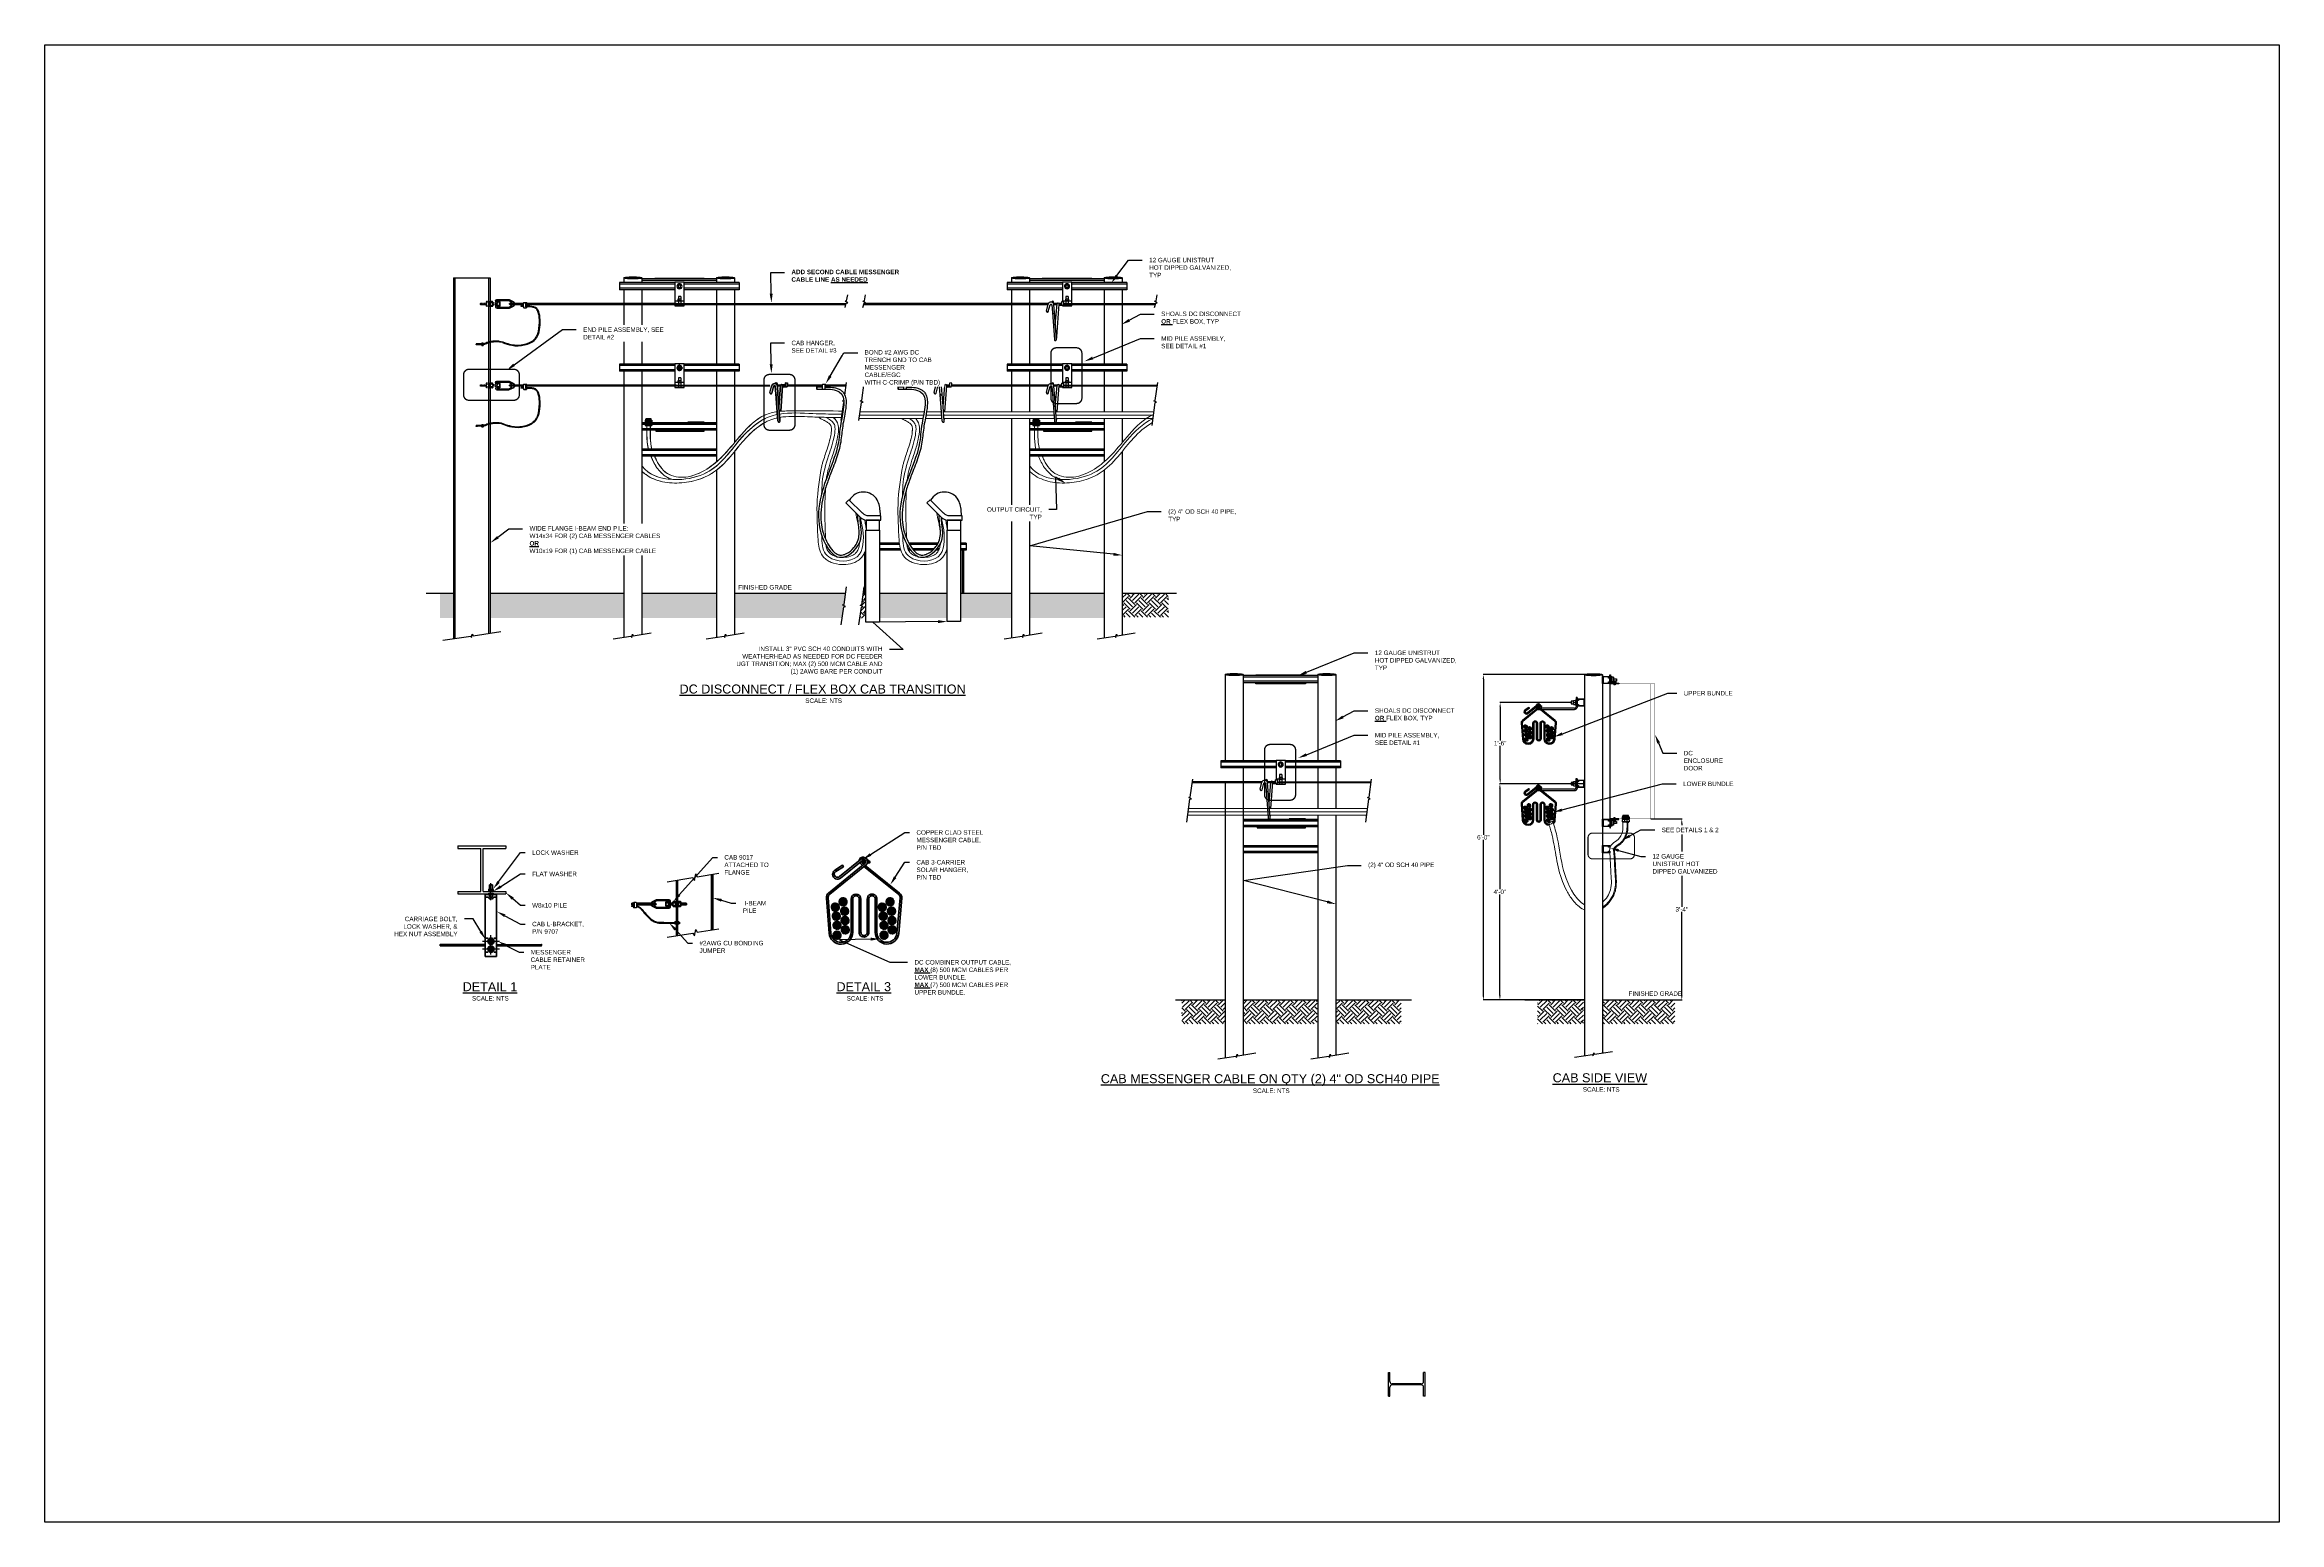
# Model space of a CAD drawing. Header units: feet. Extents: x -17 to 1389, y -162 to 787.
# Drawn here: x 893.3 to 1389.3, y -22.3 to 305.7 of the extents above; entities that cross this region are included whole.
import ezdxf
from ezdxf import colors
from ezdxf.entities.mleader import LeaderData, LeaderLine
from ezdxf.enums import TextEntityAlignment as Align
from ezdxf.math import Vec2, Vec3

# ---------------------------------------------------------------- set-up
doc = ezdxf.new("R2010")
doc.units = ezdxf.units.FT
doc.header["$MEASUREMENT"] = 0
for name, pattern in [('DASHED2', [0.375, 0.25, -0.125]), ('HIDDEN', [0.375, 0.25, -0.125]), ('PHANTOM', [2.5, 1.25, -0.25, 0.25, -0.25, 0.25, -0.25]), ('PHANTOM2', [1.25, 0.625, -0.125, 0.125, -0.125, 0.125, -0.125])]:
    doc.linetypes.add(name, pattern=pattern)
for name, color, linetype in [('C-STEL', 4, 'Continuous'), ('Cable Gland', 4, 'Continuous'), ('DC Homerun', 8, 'Continuous'), ('E-CABL-UG2', 142, 'Continuous'), ('E-COMB-BOX', 41, 'Continuous'), ('E-COND-PVC', 4, 'Continuous'), ('E-DETL', 7, 'Continuous'), ('E-DETL-CAB', 1, 'Continuous'), ('E-DETL-LINE', 153, 'PHANTOM'), ('E-GRND', 3, 'Continuous'), ('G-ANNO-DIMS', 1, 'Continuous'), ('G-ANNO-TEXT', 1, 'Continuous'), ('G-ANNO-TTLE', 3, 'Continuous'), ('G-TEXT', 7, 'Continuous'), ('PDF2_Geometry', 7, 'Continuous'), ('PDF3_01_OBJECT', 7, 'Continuous'), ('PDF3_G-MEDI', 7, 'Continuous'), ('PDF3_G-WIDE', 7, 'Continuous'), ('S-BEAM', 7, 'Continuous'), ('S-BOLT', 93, 'Continuous'), ('S-ERTH', 9, 'Continuous'), ('S-STEL-ANGL', 3, 'Continuous'), ('XREF', 7, 'Continuous')]:
    doc.layers.add(name, color=color, linetype=linetype)
doc.layers.add('G-NPLT', color=67, linetype='Continuous', plot=False)
doc.layers.add('PDF3_00E-EL02-01$03_CENTER', color=7, linetype='Continuous', true_color=0x5bb800)
doc.layers.add('PDF3_S-POST', color=7, linetype='Continuous', true_color=0x4c4c4c)
doc.styles.add('NEI-A', font='arial.ttf')
doc.dimstyles.new('NEI-A', dxfattribs={"dimtxt": 0.1, "dimasz": 0.125, "dimexe": 0.0625, "dimexo": 0.0625, "dimgap": 0.0625, "dimtad": 0, "dimtih": 1, "dimtoh": 1, "dimdec": 4, "dimzin": 3, "dimdsep": 46, "dimlunit": 4, "dimtxsty": 'NEI-A', "dimcen": 0, "dimadec": 0, "dimazin": 0, "dimtfac": 0.75, "dimtdec": 4, "dimtofl": 0, "dimtmove": 0, "dimatfit": 3, "dimfxl": 1, "dimfrac": 1, "dimtolj": 1, "dimtzin": 0, "dimarcsym": 0})
pattern_1 = [(45, (913.73047, 216.32323), (-0.1767767, 0.1767767), [])]
pattern_2 = [(45, (871.79796, 216.32323), (-0.1767767, 0.1767767), [])]
pattern_3 = [(45, (1034.285, 219.54617), (-0.1767767, 0.1767767), [])]
pattern_4 = [(45, (961.1609, 128.27053), (-0.1767767, 0.1767767), [])]
pattern_5 = [(45, (827.70512, 216.32323), (-0.1767767, 0.1767767), [])]
pattern_6 = [(45, (1046.75892, 184.87713), (-0.1767767, 0.1767767), [])]
pattern_7 = [(45, (913.73047, 234.4271), (-0.1767767, 0.1767767), [])]

# ---------------------------------------------------------------- blocks, each defined once
blk = doc.blocks.new('Detail Title')
at = {"color": 153, "style": 'NEI-A', "flags": 8}
blk.add_attdef('DETAIL_TITLE_001', (-0.789, 0.05), '', height=0.25, dxfattribs=at)
at = {"color": 7, "style": 'NEI-A', "flags": 8}
blk.add_attdef('SCALE', text='', height=0.109, dxfattribs=at).set_placement((0, -0.211), align=Align.CENTER)
blk = doc.blocks.new('gland')
at = {"layer": 'Cable Gland'}
for p, q in [((0, 0.6), (1.5, 0.6)), ((0, 0.6), (0, 0.4)), ((0, 0.6), (1.5, 0.6)), ((0, 0.6), (0, 0.4)), ((0, 0.4), (1.5, 0.4)), ((0, 0.4), (1.5, 0.4)), ((0, 0.4), (0, 0.2)), ((0, 0.4), (1.5, 0.4)), ((0, 0.4), (1.5, 0.4)), ((0, 0.4), (0, 0.2)), ((0, 0.2), (1.5, 0.2)), ((0, 0.2), (1.5, 0.2)), ((0, 0), (0, -0.52)), ((1.5, 0), (0, 0)), ((0, 0), (0, -0.52)), ((1.5, 0), (0, 0)), ((0.02, 0.6), (0.02, 0.4)), ((0.02, 0.6), (0.02, 0.4)), ((0.02, 0.4), (0.02, 0.2)), ((0.02, 0.4), (0.02, 0.2)), ((0.45, 0.2), (0.15, 0.18)), ((0.15, 0), (0.15, 0.2)), ((0.45, 0.2), (0.15, 0.18)), ((1.37, 0.19), (0.15, 0.12)), ((0.83, 0.19), (0.15, 0.15)), ((1.37, 0.19), (0.15, 0.12)), ((0.83, 0.19), (0.15, 0.15)), ((1.37, 0.16), (0.15, 0.09)), ((0.15, 0), (0.15, 0.16)), ((1.37, 0.16), (0.15, 0.09)), ((1.37, 0.13), (0.15, 0.06)), ((1.37, 0.13), (0.15, 0.06)), ((1.37, 0.1), (0.15, 0.02)), ((1.37, 0.1), (0.15, 0.02)), ((1.13, 0.92), (0.16, 0.86)), ((1.37, 0.9), (0.16, 0.83)), ((1.37, 0.88), (0.16, 0.81)), ((0.16, 0.72), (0.16, 0.88)), ((1.02, 0.88), (0.16, 0.83)), ((0.44, 0.88), (0.16, 0.86)), ((1.37, 0.88), (0.16, 0.81)), ((1.37, 0.85), (0.16, 0.77)), ((1.37, 0.85), (0.16, 0.77)), ((1.37, 0.82), (0.16, 0.74)), ((1.37, 0.82), (0.16, 0.74)), ((1.37, 0.78), (0.16, 0.71)), ((1.37, 0.78), (0.16, 0.71)), ((1.37, 0.75), (0.16, 0.68)), ((1.37, 0.75), (0.16, 0.68)), ((1.37, 0.72), (0.16, 0.65)), ((1.37, 0.72), (0.16, 0.65)), ((1.37, 0.69), (0.16, 0.62)), ((1.37, 0.69), (0.16, 0.62)), ((0.16, 0.6), (0.16, 0.4)), ((0.16, 0.6), (0.16, 0.4)), ((0.16, 0.4), (0.16, 0.2)), ((0.16, 0.4), (0.16, 0.2)), ((1.37, 0.07), (0.28, 0)), ((1.37, 0.07), (0.28, 0)), ((1.37, 0.69), (0.29, 0.62)), ((1.37, 0.69), (0.29, 0.62)), ((0.32, 0.6), (0.32, 0.4)), ((0.32, 0.6), (0.32, 0.4)), ((0.32, 0.4), (0.32, 0.2)), ((0.32, 0.4), (0.32, 0.2)), ((1.37, 0.66), (0.34, 0.6)), ((1.37, 0.66), (0.34, 0.6)), ((0.49, 0.6), (0.49, 0.4)), ((0.49, 0.6), (0.49, 0.4)), ((0.49, 0), (0.49, -0.52)), ((0.49, 0), (0.49, -0.52)), ((0.65, 0.6), (0.65, 0.4)), ((0.65, 0.6), (0.65, 0.4)), ((0.65, 0.4), (0.65, 0.2)), ((0.65, 0.4), (0.65, 0.2)), ((1.37, 0.75), (0.67, 0.71)), ((1.37, 0.75), (0.67, 0.71)), ((0.81, 0.6), (0.81, 0.4)), ((0.81, 0.6), (0.81, 0.4)), ((0.81, 0.4), (0.81, 0.2)), ((0.81, 0.4), (0.81, 0.2)), ((1.37, 0.03), (0.81, 0)), ((1.37, 0.03), (0.81, 0)), ((1.37, 0.63), (0.91, 0.6)), ((1.37, 0.63), (0.91, 0.6)), ((1, 0.6), (1, 0.4)), ((1, 0.6), (1, 0.4)), ((1, 0.4), (1, 0.2)), ((1, 0), (1, -0.52)), ((1, 0), (1, -0.52)), ((1.19, 0.6), (1.19, 0.4)), ((1.19, 0.6), (1.19, 0.4)), ((1.19, 0.4), (1.19, 0.2)), ((1.19, 0.4), (1.19, 0.2)), ((1.36, 0.6), (1.36, 0.4)), ((1.36, 0.6), (1.36, 0.4)), ((1.36, 0.4), (1.36, 0.2)), ((1.36, 0.4), (1.36, 0.2)), ((1.37, 0.6), (1.37, 0.92)), ((1.37, 0), (1.37, 0.36)), ((1.37, 0), (1.37, 0.36)), ((1.46, 0.6), (1.46, 0.4)), ((1.46, 0.6), (1.46, 0.4)), ((1.46, 0.4), (1.46, 0.2)), ((1.46, 0.4), (1.46, 0.2)), ((1.5, 0.6), (1.5, 0.4)), ((1.5, 0.6), (1.5, 0.4)), ((1.5, 0.4), (1.5, 0.2)), ((1.5, 0.4), (1.5, 0.2)), ((1.5, 0), (1.5, -0.52)), ((1.5, 0), (1.5, -0.01)), ((1.5, -0.52), (0, -0.52)), ((1.5, -0.52), (0, -0.52)), ((1.36, -0.59), (0.14, -0.59)), ((1.36, -0.59), (0.14, -0.59)), ((1.5, -0.35), (1.5, -0.52))]:
    blk.add_line(p, q, dxfattribs=at)
blk.add_lwpolyline([(1.37, 0.92), (0.16, 0.92), (0.16, 0.6)], dxfattribs=at)
for centre, radius, start, end in [((0.16, -0.44), 0.157, 211.1124, 265.2765), ((0.16, -0.44), 0.157, 211.1124, 265.2765), ((1.34, -0.43), 0.164, 277.1817, 327.7782), ((1.34, -0.43), 0.164, 277.1817, 327.7782)]:
    blk.add_arc(centre, radius, start, end, dxfattribs=at)
blk = doc.blocks.new('CAB 9000 HANGER')
at = {"layer": 'E-DETL-CAB', "lineweight": 35}
for points in [[(-3.63, -2.95), (0.15, 0.11)], [(-2.4, -1.42), (-0.09, 0.43)], [(0, 0), (-0.21, 0.17)], [(0.21, 0.36), (0.08, 0.47)], [(0.38, 0.47), (0.64, 0.25), (0.53, 0.11), (0.42, 0.21)], [(3.55, -3.08), (0, -0.23)], [(3.67, -2.95), (0.15, -0.11)], [(-3.57, -7.09), (-3.85, -3.48)], [(-3.38, -7.07), (-3.68, -3.46)], [(-0.3, -6.99), (-0.3, -3.57)], [(3.4, -7.09), (3.72, -3.46)], [(3.59, -7.11), (3.89, -3.48)]]:
    blk.add_lwpolyline(points, dxfattribs=at)
for points in [[(-3.51, -3.08), (0.26, -0.02, 1.000528), (-0.21, 0.59), (-2.51, -1.27, -1.058736), (-2.89, -0.74), (-2.1, -0.25), (-2.19, -0.09), (-2.99, -0.6)], [(-0.13, -0.11), (-0.32, 0.04, -0.113932), (-0.44, 0.19)], [(-3.57, -7.09, 0.958405), (-1.13, -6.99), (-1.13, -3.57)], [(-3.38, -7.07, 0.958405), (-1.32, -6.99), (-1.32, -3.57, -0.992275), (-0.3, -3.57)], [(1.17, -6.99), (1.17, -3.57, 1.014777), (0.51, -3.57), (0.51, -6.98, -1), (-0.49, -6.99), (-0.49, -3.57, 1.044793), (-1.13, -3.57)], [(-0.3, -6.98, 1.030257), (0.34, -6.99), (0.34, -3.57, -1.0024), (1.34, -3.57), (1.34, -6.99, 0.948405), (3.4, -7.09)]]:
    blk.add_lwpolyline(points, format="xyb", dxfattribs=at)
at = {"layer": 'E-DETL-CAB', "lineweight": 25}
blk.add_lwpolyline([(0.23, 0.25), (0.21, 0.25)], dxfattribs=at)
at = {"layer": 'E-DETL-CAB', "lineweight": 40}
blk.add_circle((-0.01, 0.27), 0.198, dxfattribs=at)
at = {"layer": 'E-DETL-CAB', "lineweight": 35}
for centre, radius, start, end in [((-0.09, 0.35), 0.387, 54.8108, 174.0289), ((-0.1, 0.35), 0.198, 193.1562, 231.1358), ((0.01, 0.29), 0.198, 308.8531, 128.8477), ((-2.71, -1.02), 0.501, 124.0556, 307.5223), ((-3.21, -3.44), 0.645, 129.5318, 182.8494), ((-3.21, -3.44), 0.472, 129.7123, 181.8322), ((3.3, -3.42), 0.427, 355.4833, 53.357), ((3.28, -3.43), 0.615, 355.2701, 51.127), ((2.38, -6.99), 1.21, 179.6577, 354.5282)]:
    blk.add_arc(centre, radius, start, end, dxfattribs=at)
at = {"layer": 'E-DETL-CAB', "transparency": 33554559}
for points in [[(-0.17, 0.32), (0.19, 0.3), (-0.19, 0.3)], [(0.19, 0.3), (-0.19, 0.3), (0.21, 0.26)], [(-0.19, 0.3), (0.21, 0.26), (-0.19, 0.26)], [(0.21, 0.26), (-0.19, 0.26), (0.19, 0.23)], [(-0.19, 0.26), (0.19, 0.23), (-0.19, 0.23)], [(0.19, 0.23), (-0.19, 0.23), (0.19, 0.19)], [(-0.19, 0.23), (0.19, 0.19), (-0.17, 0.19)], [(-0.15, 0.36), (0.19, 0.32), (-0.17, 0.32)], [(0.19, 0.32), (-0.17, 0.32), (0.19, 0.3)], [(0.19, 0.19), (-0.17, 0.19), (0.17, 0.15)], [(-0.17, 0.19), (0.17, 0.15), (-0.15, 0.15)], [(-0.13, 0.4), (0.17, 0.36), (-0.15, 0.36)], [(0.17, 0.36), (-0.15, 0.36), (0.19, 0.32)], [(0.17, 0.15), (-0.15, 0.15), (0.15, 0.13)], [(-0.15, 0.15), (0.15, 0.13), (-0.13, 0.13)], [(-0.11, 0.42), (0.15, 0.4), (-0.13, 0.4)], [(0.15, 0.4), (-0.13, 0.4), (0.17, 0.36)], [(0.15, 0.13), (-0.13, 0.13), (0.11, 0.09)], [(-0.13, 0.13), (0.11, 0.09), (-0.11, 0.09)], [(-0.08, 0.43), (0.11, 0.42), (-0.11, 0.42)], [(0.11, 0.42), (-0.11, 0.42), (0.15, 0.4)], [(0.11, 0.09), (-0.11, 0.09), (0.09, 0.08)], [(-0.11, 0.09), (0.09, 0.08), (-0.08, 0.08)], [(-0.04, 0.43), (0.09, 0.43), (-0.08, 0.43)], [(0.09, 0.43), (-0.08, 0.43), (0.11, 0.42)], [(0.09, 0.08), (-0.08, 0.08), (0.06, 0.08)], [(-0.08, 0.08), (0.06, 0.08), (-0.04, 0.08)], [(-0.02, 0.45), (0.06, 0.43), (-0.04, 0.43)], [(0.06, 0.43), (-0.04, 0.43), (0.09, 0.43)], [(0.06, 0.08), (-0.04, 0.08), (0.02, 0.06)], [(-0.04, 0.08), (0.02, 0.06), (-0.02, 0.06)], [(0.02, 0.45), (-0.02, 0.45), (0.06, 0.43)]]:
    blk.add_solid(points, dxfattribs=at)
blk = doc.blocks.new('weatherhead')
at = {"layer": 'E-COND-PVC', "linetype": 'Continuous'}
for points in [[(139.584, -9.49), (139.488, -9.395), (139.466, -9.417), (139.571, -9.521)], [(139.615, -9.54), (139.717, -9.54), (139.717, -9.509), (139.628, -9.509)], [(139.71, -9.488), (139.71, -9.509)]]:
    blk.add_lwpolyline(points, dxfattribs=at)
blk.add_lwpolyline([(139.71, -9.487, 0.133498), (139.69, -9.396, 0.576764), (139.492, -9.398)], format="xyb", dxfattribs=at)
blk.add_lwpolyline([(139.707, -9.612), (139.707, -9.54), (139.61, -9.54), (139.61, -9.612)], close=True, dxfattribs=at)
for centre, radius, start, end in [((139.62, -9.469), 0.0723, 226.6049, 261.7693), ((139.631, -9.441), 0.0679, 225.975, 267.5744)]:
    blk.add_arc(centre, radius, start, end, dxfattribs=at)
blk = doc.blocks.new('*D19')
at = {"layer": 'Defpoints', "color": 0, "transparency": 16777216}
for p in [(1216.33, 141.61), (1232.13, 141.61), (1235.04, 93.61)]:
    blk.add_point(p, dxfattribs=at)
at = {"layer": 'G-ANNO-DIMS', "color": 0, "lineweight": -2, "transparency": 16777216}
for p, q in [((1232.06, 141.61), (1216.27, 141.61)), ((1216.33, 140.61), (1216.33, 118.19)), ((1216.33, 94.61), (1216.33, 117.04)), ((1234.98, 93.61), (1216.27, 93.61))]:
    blk.add_line(p, q, dxfattribs=at)
at = {"layer": 'G-ANNO-DIMS', "color": 0, "transparency": 16777216}
for points in [[(1216.17, 140.61), (1216.5, 140.61), (1216.33, 141.61)], [(1216.17, 94.61), (1216.5, 94.61), (1216.33, 93.61)]]:
    blk.add_solid(points, dxfattribs=at)
at = {"layer": 'G-ANNO-DIMS', "color": 0, "transparency": 16777216, "insert": (1216.33, 117.61), "char_height": 1, "attachment_point": 5, "style": 'NEI-A'}
blk.add_mtext('\\A1;4\'-0"', dxfattribs=at)
blk = doc.blocks.new('*D16')
at = {"layer": 'Defpoints', "color": 0, "transparency": 16777216}
for p in [(1216.4, 159.62), (1232.14, 159.62), (1235.11, 141.61)]:
    blk.add_point(p, dxfattribs=at)
at = {"layer": 'G-ANNO-DIMS', "color": 0, "lineweight": -2, "transparency": 16777216}
for p, q in [((1232.08, 159.62), (1216.33, 159.62)), ((1216.4, 158.62), (1216.4, 151.19)), ((1216.4, 142.61), (1216.4, 150.04)), ((1235.04, 141.61), (1216.33, 141.61))]:
    blk.add_line(p, q, dxfattribs=at)
at = {"layer": 'G-ANNO-DIMS', "color": 0, "transparency": 16777216}
for points in [[(1216.23, 158.62), (1216.56, 158.62), (1216.4, 159.62)], [(1216.23, 142.61), (1216.56, 142.61), (1216.4, 141.61)]]:
    blk.add_solid(points, dxfattribs=at)
at = {"layer": 'G-ANNO-DIMS', "color": 0, "transparency": 16777216, "insert": (1216.4, 150.62), "char_height": 1, "attachment_point": 5, "style": 'NEI-A'}
blk.add_mtext('\\A1;1\'-6"', dxfattribs=at)
blk = doc.blocks.new('*D17')
at = {"layer": 'Defpoints', "color": 0, "transparency": 16777216}
for p in [(1212.67, 165.82), (1236.13, 165.82), (1231.38, 93.61)]:
    blk.add_point(p, dxfattribs=at)
at = {"layer": 'G-ANNO-DIMS', "color": 0, "lineweight": -2, "transparency": 16777216}
for p, q in [((1236.07, 165.82), (1212.61, 165.82)), ((1212.67, 164.82), (1212.67, 130.29)), ((1212.67, 94.61), (1212.67, 129.14)), ((1231.32, 93.61), (1212.61, 93.61))]:
    blk.add_line(p, q, dxfattribs=at)
at = {"layer": 'G-ANNO-DIMS', "color": 0, "transparency": 16777216}
for points in [[(1212.51, 164.82), (1212.84, 164.82), (1212.67, 165.82)], [(1212.51, 94.61), (1212.84, 94.61), (1212.67, 93.61)]]:
    blk.add_solid(points, dxfattribs=at)
at = {"layer": 'G-ANNO-DIMS', "color": 0, "transparency": 16777216, "insert": (1212.67, 129.72), "char_height": 1, "attachment_point": 5, "style": 'NEI-A'}
blk.add_mtext('\\A1;6\'-0"', dxfattribs=at)
blk = doc.blocks.new('*D18')
at = {"layer": 'Defpoints', "color": 0, "transparency": 16777216}
for p in [(1249.76, 133.8), (1256.71, 133.8), (1256.42, 93.61)]:
    blk.add_point(p, dxfattribs=at)
at = {"layer": 'G-ANNO-DIMS', "color": 0, "lineweight": -2, "transparency": 16777216}
for p, q in [((1249.82, 133.8), (1256.77, 133.8)), ((1256.71, 132.8), (1256.71, 114.28)), ((1256.71, 94.61), (1256.71, 113.14)), ((1256.48, 93.61), (1256.77, 93.61))]:
    blk.add_line(p, q, dxfattribs=at)
at = {"layer": 'G-ANNO-DIMS', "color": 0, "transparency": 16777216}
for points in [[(1256.54, 132.8), (1256.87, 132.8), (1256.71, 133.8)], [(1256.54, 94.61), (1256.87, 94.61), (1256.71, 93.61)]]:
    blk.add_solid(points, dxfattribs=at)
at = {"layer": 'G-ANNO-DIMS', "color": 0, "transparency": 16777216, "insert": (1256.71, 113.71), "char_height": 1, "attachment_point": 5, "style": 'NEI-A'}
blk.add_mtext('\\A1;3\'-4"', dxfattribs=at)

msp = doc.modelspace()

# ---------------------------------------------------------------- hatches: boundary and pattern name
at = {"layer": 'DC Homerun', "lineweight": 20}
h = msp.add_hatch(dxfattribs=at)
h.set_pattern_fill('ANSI31', color=256, scale=0.225)
h.set_pattern_definition([(45, (1136.49407, 191.156582), (-0.019887378, 0.019887378), [])])
h.paths.add_polyline_path([(1221.61501, 154.25031, 1), (1222.46257, 154.25031, 1)])
h = msp.add_hatch(dxfattribs=at)
h.set_pattern_fill('ANSI31', color=256, scale=0.225)
h.set_pattern_definition([(45, (1136.589646, 190.255724), (-0.019887378, 0.019887378), [])])
h.paths.add_polyline_path([(1221.71059, 153.34945, 1), (1222.55815, 153.34945, 1)])
h = msp.add_hatch(dxfattribs=at)
h.set_pattern_fill('ANSI31', color=256, scale=0.225)
h.set_pattern_definition([(45, (1137.421868, 190.756918), (-0.019887378, 0.019887378), [])])
h.paths.add_polyline_path([(1222.54281, 153.85065, 1), (1223.39037, 153.85065, 1)])
h = msp.add_hatch(dxfattribs=at)
h.set_pattern_fill('ANSI31', color=256, scale=0.225)
h.set_pattern_definition([(45, (1141.367072, 191.156582), (-0.019887378, 0.019887378), [])])
h.paths.add_polyline_path([(1226.48801, 154.25031, 1), (1227.33557, 154.25031, 1)])
h = msp.add_hatch(dxfattribs=at)
h.set_pattern_fill('ANSI31', color=256, scale=0.225)
h.set_pattern_definition([(45, (1141.462647, 190.255724), (-0.019887378, 0.019887378), [])])
h.paths.add_polyline_path([(1226.58359, 153.34945, 1), (1227.43115, 153.34945, 1)])
h = msp.add_hatch(dxfattribs=at)
h.set_pattern_fill('ANSI31', color=256, scale=0.225)
h.set_pattern_definition([(45, (1142.29487, 190.756918), (-0.019887378, 0.019887378), [])])
h.paths.add_polyline_path([(1227.41581, 153.85065, 1), (1228.26337, 153.85065, 1)])
h = msp.add_hatch(dxfattribs=at)
h.set_pattern_fill('ANSI31', color=256, scale=0.225)
h.set_pattern_definition([(45, (1136.66623, 189.345433), (-0.019887378, 0.019887378), [])])
h.paths.add_polyline_path([(1221.78717, 152.43916, 1), (1222.63473, 152.43916, 1)])
h = msp.add_hatch(dxfattribs=at)
h.set_pattern_fill('ANSI31', color=256, scale=0.225)
h.set_pattern_definition([(45, (1136.66623, 188.361399), (-0.019887378, 0.019887378), [])])
h.paths.add_polyline_path([(1221.78717, 151.45513, 1), (1222.63473, 151.45513, 1)])
h = msp.add_hatch(dxfattribs=at)
h.set_pattern_fill('ANSI31', color=256, scale=0.225)
h.set_pattern_definition([(45, (1137.464547, 189.829176), (-0.019887378, 0.019887378), [])])
h.paths.add_polyline_path([(1222.58549, 152.92291, 1), (1223.43305, 152.92291, 1)])
h = msp.add_hatch(dxfattribs=at)
h.set_pattern_fill('ANSI31', color=256, scale=0.225)
h.set_pattern_definition([(45, (1137.48961, 188.89814), (-0.019887378, 0.019887378), [])])
h.paths.add_polyline_path([(1222.61055, 151.99187, 1), (1223.45811, 151.99187, 1)])
h = msp.add_hatch(dxfattribs=at)
h.set_pattern_fill('ANSI31', color=256, scale=0.225)
h.set_pattern_definition([(45, (1141.53923, 189.345433), (-0.019887378, 0.019887378), [])])
h.paths.add_polyline_path([(1226.66017, 152.43916, 1), (1227.50773, 152.43916, 1)])
h = msp.add_hatch(dxfattribs=at)
h.set_pattern_fill('ANSI31', color=256, scale=0.225)
h.set_pattern_definition([(45, (1141.53923, 188.361399), (-0.019887378, 0.019887378), [])])
h.paths.add_polyline_path([(1226.66017, 151.45513, 1), (1227.50773, 151.45513, 1)])
h = msp.add_hatch(dxfattribs=at)
h.set_pattern_fill('ANSI31', color=256, scale=0.225)
h.set_pattern_definition([(45, (1142.337548, 189.829176), (-0.019887378, 0.019887378), [])])
h.paths.add_polyline_path([(1227.45849, 152.92291, 1), (1228.30605, 152.92291, 1)])
h = msp.add_hatch(dxfattribs=at)
h.set_pattern_fill('ANSI31', color=256, scale=0.225)
h.set_pattern_definition([(45, (1142.36261, 188.89814), (-0.019887378, 0.019887378), [])])
h.paths.add_polyline_path([(1227.48355, 151.99187, 1), (1228.33111, 151.99187, 1)])
h = msp.add_hatch(dxfattribs=at)
h.set_pattern_fill('ANSI31', color=256, scale=0.225)
h.set_pattern_definition([(45, (1136.477024, 173.143385), (-0.019887378, 0.019887378), [])])
h.paths.add_polyline_path([(1221.59797, 136.23711, 1), (1222.44553, 136.23711, 1)])
h = msp.add_hatch(dxfattribs=at)
h.set_pattern_fill('ANSI31', color=256, scale=0.225)
h.set_pattern_definition([(45, (1136.5726, 172.242527), (-0.019887378, 0.019887378), [])])
h.paths.add_polyline_path([(1221.69354, 135.33626, 1), (1222.5411, 135.33626, 1)])
h = msp.add_hatch(dxfattribs=at)
h.set_pattern_fill('ANSI31', color=256, scale=0.225)
h.set_pattern_definition([(45, (1136.649183, 171.332236), (-0.019887378, 0.019887378), [])])
h.paths.add_polyline_path([(1221.77013, 134.42597, 1), (1222.61769, 134.42597, 1)])
h = msp.add_hatch(dxfattribs=at)
h.set_pattern_fill('ANSI31', color=256, scale=0.225)
h.set_pattern_definition([(45, (1137.255448, 173.68746), (-0.019887378, 0.019887378), [])])
h.paths.add_polyline_path([(1222.37639, 136.78119, 1), (1223.22395, 136.78119, 1)])
h = msp.add_hatch(dxfattribs=at)
h.set_pattern_fill('ANSI31', color=256, scale=0.225)
h.set_pattern_definition([(45, (1137.40482, 172.74372), (-0.019887378, 0.019887378), [])])
h.paths.add_polyline_path([(1222.52576, 135.83745, 1), (1223.37332, 135.83745, 1)])
h = msp.add_hatch(dxfattribs=at)
h.set_pattern_fill('ANSI31', color=256, scale=0.225)
h.set_pattern_definition([(45, (1137.4475, 171.81598), (-0.019887378, 0.019887378), [])])
h.paths.add_polyline_path([(1222.56844, 134.90971, 1), (1223.416, 134.90971, 1)])
h = msp.add_hatch(dxfattribs=at)
h.set_pattern_fill('ANSI31', color=256, scale=0.225)
h.set_pattern_definition([(45, (1137.472562, 170.884942), (-0.019887378, 0.019887378), [])])
h.paths.add_polyline_path([(1222.5935, 133.97867, 1), (1223.44107, 133.97867, 1)])
h = msp.add_hatch(dxfattribs=at)
h.set_pattern_fill('ANSI31', color=256, scale=0.225)
h.set_pattern_definition([(45, (1141.350025, 173.143385), (-0.019887378, 0.019887378), [])])
h.paths.add_polyline_path([(1226.47097, 136.23711, 1), (1227.31853, 136.23711, 1)])
h = msp.add_hatch(dxfattribs=at)
h.set_pattern_fill('ANSI31', color=256, scale=0.225)
h.set_pattern_definition([(45, (1141.4456, 172.242527), (-0.019887378, 0.019887378), [])])
h.paths.add_polyline_path([(1226.56654, 135.33626, 1), (1227.4141, 135.33626, 1)])
h = msp.add_hatch(dxfattribs=at)
h.set_pattern_fill('ANSI31', color=256, scale=0.225)
h.set_pattern_definition([(45, (1141.522184, 171.332236), (-0.019887378, 0.019887378), [])])
h.paths.add_polyline_path([(1226.64313, 134.42597, 1), (1227.49069, 134.42597, 1)])
h = msp.add_hatch(dxfattribs=at)
h.set_pattern_fill('ANSI31', color=256, scale=0.225)
h.set_pattern_definition([(45, (1142.12845, 173.68746), (-0.019887378, 0.019887378), [])])
h.paths.add_polyline_path([(1227.24939, 136.78119, 1), (1228.09695, 136.78119, 1)])
h = msp.add_hatch(dxfattribs=at)
h.set_pattern_fill('ANSI31', color=256, scale=0.225)
h.set_pattern_definition([(45, (1142.277822, 172.74372), (-0.019887378, 0.019887378), [])])
h.paths.add_polyline_path([(1227.39876, 135.83745, 1), (1228.24632, 135.83745, 1)])
h = msp.add_hatch(dxfattribs=at)
h.set_pattern_fill('ANSI31', color=256, scale=0.225)
h.set_pattern_definition([(45, (1142.3205, 171.81598), (-0.019887378, 0.019887378), [])])
h.paths.add_polyline_path([(1227.44144, 134.90971, 1), (1228.289, 134.90971, 1)])
h = msp.add_hatch(dxfattribs=at)
h.set_pattern_fill('ANSI31', color=256, scale=0.225)
h.set_pattern_definition([(45, (1142.345563, 170.884942), (-0.019887378, 0.019887378), [])])
h.paths.add_polyline_path([(1227.46651, 133.97867, 1), (1228.31407, 133.97867, 1)])
h = msp.add_hatch(dxfattribs=at)
h.set_pattern_fill('ANSI31', color=256, scale=0.225)
h.set_pattern_definition([(45, (1136.649183, 170.3482), (-0.019887378, 0.019887378), [])])
h.paths.add_polyline_path([(1221.77013, 133.44193, 1), (1222.61769, 133.44193, 1)])
h = msp.add_hatch(dxfattribs=at)
h.set_pattern_fill('ANSI31', color=256, scale=0.225)
h.set_pattern_definition([(45, (1141.522184, 170.3482), (-0.019887378, 0.019887378), [])])
h.paths.add_polyline_path([(1226.64313, 133.44193, 1), (1227.49069, 133.44193, 1)])
h = msp.add_hatch(dxfattribs=at)
h.set_pattern_fill('ANSI31', color=256, scale=0.5)
h.set_pattern_definition([(45, (878.720763, 196.21044), (-0.044194174, 0.044194174), [])])
h.paths.add_polyline_path([(1067.87841, 114.19651, 1), (1069.76188, 114.19651, 1)])
h = msp.add_hatch(dxfattribs=at)
h.set_pattern_fill('ANSI31', color=256, scale=0.5)
h.set_pattern_definition([(45, (880.450595, 197.41949), (-0.044194174, 0.044194174), [])])
h.paths.add_polyline_path([(1069.60824, 115.40556, 1), (1071.49171, 115.40556, 1)])
h = msp.add_hatch(dxfattribs=at)
h.set_pattern_fill('ANSI31', color=256, scale=0.5)
h.set_pattern_definition([(45, (880.782536, 195.3223), (-0.044194174, 0.044194174), [])])
h.paths.add_polyline_path([(1069.94018, 113.30836, 1), (1071.82365, 113.30836, 1)])
h = msp.add_hatch(dxfattribs=at)
h.set_pattern_fill('ANSI31', color=256, scale=0.5)
h.set_pattern_definition([(45, (889.14557, 196.21044), (-0.044194174, 0.044194174), [])])
h.paths.add_polyline_path([(1078.30322, 114.19651, 1), (1080.18669, 114.19651, 1)])
h = msp.add_hatch(dxfattribs=at)
h.set_pattern_fill('ANSI31', color=256, scale=0.5)
h.set_pattern_definition([(45, (890.8754, 197.41949), (-0.044194174, 0.044194174), [])])
h.paths.add_polyline_path([(1080.03305, 115.40556, 1), (1081.91652, 115.40556, 1)])
h = msp.add_hatch(dxfattribs=at)
h.set_pattern_fill('ANSI31', color=256, scale=0.5)
h.set_pattern_definition([(45, (891.20734, 195.3223), (-0.044194174, 0.044194174), [])])
h.paths.add_polyline_path([(1080.36499, 113.30836, 1), (1082.24846, 113.30836, 1)])
h = msp.add_hatch(dxfattribs=at)
h.set_pattern_fill('ANSI31', color=256, scale=0.5)
h.set_pattern_definition([(45, (878.933153, 194.20853), (-0.044194174, 0.044194174), [])])
h.paths.add_polyline_path([(1068.0908, 112.1946, 1), (1069.97427, 112.1946, 1)])
h = msp.add_hatch(dxfattribs=at)
h.set_pattern_fill('ANSI31', color=256, scale=0.5)
h.set_pattern_definition([(45, (879.10334, 192.185664), (-0.044194174, 0.044194174), [])])
h.paths.add_polyline_path([(1068.26099, 110.17173, 1), (1070.14446, 110.17173, 1)])
h = msp.add_hatch(dxfattribs=at)
h.set_pattern_fill('ANSI31', color=256, scale=0.5)
h.set_pattern_definition([(45, (880.87738, 193.26065), (-0.044194174, 0.044194174), [])])
h.paths.add_polyline_path([(1070.03503, 111.24672, 1), (1071.91849, 111.24672, 1)])
h = msp.add_hatch(dxfattribs=at)
h.set_pattern_fill('ANSI31', color=256, scale=0.5)
h.set_pattern_definition([(45, (880.93307, 191.191676), (-0.044194174, 0.044194174), [])])
h.paths.add_polyline_path([(1070.09072, 109.17774, 1), (1071.97419, 109.17774, 1)])
h = msp.add_hatch(dxfattribs=at)
h.set_pattern_fill('ANSI31', color=256, scale=0.5)
h.set_pattern_definition([(45, (889.35796, 194.20853), (-0.044194174, 0.044194174), [])])
h.paths.add_polyline_path([(1078.51561, 112.1946, 1), (1080.39908, 112.1946, 1)])
h = msp.add_hatch(dxfattribs=at)
h.set_pattern_fill('ANSI31', color=256, scale=0.5)
h.set_pattern_definition([(45, (889.528146, 192.185664), (-0.044194174, 0.044194174), [])])
h.paths.add_polyline_path([(1078.68579, 110.17173, 1), (1080.56926, 110.17173, 1)])
h = msp.add_hatch(dxfattribs=at)
h.set_pattern_fill('ANSI31', color=256, scale=0.5)
h.set_pattern_definition([(45, (891.302183, 193.26065), (-0.044194174, 0.044194174), [])])
h.paths.add_polyline_path([(1080.45983, 111.24672, 1), (1082.3433, 111.24672, 1)])
h = msp.add_hatch(dxfattribs=at)
h.set_pattern_fill('ANSI31', color=256, scale=0.5)
h.set_pattern_definition([(45, (891.35788, 191.191676), (-0.044194174, 0.044194174), [])])
h.paths.add_polyline_path([(1080.51553, 109.17774, 1), (1082.39899, 109.17774, 1)])
h = msp.add_hatch(dxfattribs=at)
h.set_pattern_fill('ANSI31', color=256, scale=0.5)
h.set_pattern_definition([(45, (879.10334, 189.99892), (-0.044194174, 0.044194174), [])])
h.paths.add_polyline_path([(1068.26099, 107.98499, 1), (1070.14446, 107.98499, 1)])
h = msp.add_hatch(dxfattribs=at)
h.set_pattern_fill('ANSI31', color=256, scale=0.5)
h.set_pattern_definition([(45, (889.528146, 189.99892), (-0.044194174, 0.044194174), [])])
h.paths.add_polyline_path([(1078.68579, 107.98499, 1), (1080.56926, 107.98499, 1)])
at = {"layer": 'E-DETL-CAB'}
h = msp.add_hatch(dxfattribs=at)
h.set_pattern_fill('ANSI31', color=256, scale=2)
h.set_pattern_definition([(45, (871.79796, 234.4271), (-0.1767767, 0.1767767), [])])
edge = h.paths.add_edge_path()
edge.add_line((999.5968, 248.21862), (996.56533, 248.21862))
edge.add_arc((996.58671, 248.11594), 0.10488, 101.7600156, 248.1065296)
edge.add_line((996.5476, 248.01862), (999.57334, 248.01862))
edge.add_ellipse((999.68946, 247.82283), major_axis=(0, 0.60341), ratio=0.203437195, start_angle=49.0091632, end_angle=71.0655399, ccw=False)
h = msp.add_hatch(dxfattribs=at)
h.set_pattern_fill('ANSI31', color=256, scale=2)
h.set_pattern_definition(pattern_6)
edge = h.paths.add_edge_path()
edge.add_line((1033.98977, 248.21862), (1033.53373, 248.21862))
edge.add_line((1033.53373, 248.21862), (1012.83636, 248.21862))
edge.add_line((1012.83636, 248.21862), (1000.21383, 248.21862))
edge.add_ellipse((1000.25481, 248.13077), major_axis=(0, 0.15085), ratio=0.334110943, start_angle=54.3819577, end_angle=90)
edge.add_ellipse((1000.29839, 248.13077), major_axis=(0, 0.2813), ratio=0.334110944, start_angle=90, end_angle=113.4956655)
edge.add_line((1000.2122, 248.01862), (1021.90737, 248.01862))
edge.add_line((1021.90737, 248.01862), (1033.52321, 248.01862))
edge.add_line((1033.52321, 248.01862), (1033.98977, 248.01862))
edge.add_line((1033.98977, 248.01862), (1033.98977, 248.21862))
h = msp.add_hatch(dxfattribs=at)
h.set_pattern_fill('ANSI31', color=256, scale=2)
h.set_pattern_definition(pattern_6)
h.paths.add_polyline_path([(1071.24238, 248.21862), (1035.29727, 248.21862), (1035.29727, 248.01862), (1071.21437, 248.01862)])
h = msp.add_hatch(dxfattribs=at)
h.set_pattern_fill('ANSI31', color=256, scale=2)
h.set_pattern_definition([(45, (1034.285, 237.65003), (-0.1767767, 0.1767767), [])])
edge = h.paths.add_edge_path()
edge.add_line((1116.13716, 248.21862), (1075.24254, 248.21862))
edge.add_line((1075.24254, 248.21862), (1075.22851, 248.01862))
edge.add_line((1075.22851, 248.01862), (1116.05755, 248.01862))
edge.add_line((1116.05755, 248.01862), (1116.07187, 248.07334))
edge.add_arc((1116.69037, 247.88267), 0.64722, 148.730696, 162.8665743, ccw=False)
h = msp.add_hatch(dxfattribs=at)
h.set_pattern_fill('ANSI31', color=256, scale=2)
h.set_pattern_definition(pattern_7)
h.paths.add_polyline_path([(1118.09543, 248.21862), (1117.30568, 248.21862), (1117.32069, 248.01862), (1118.0472, 248.01862), (1118.05432, 248.10342, -0.139726773)])
h = msp.add_hatch(dxfattribs=at)
h.set_pattern_fill('ANSI31', color=256, scale=2)
h.set_pattern_definition(pattern_7)
h.paths.add_polyline_path([(1119.11123, 248.21862), (1118.4585, 248.21862, -0.173069453), (1118.49962, 248.0744), (1118.49546, 248.01862), (1119.10326, 248.01862, -0.029675067), (1119.10195, 248.04221)])
h = msp.add_hatch(dxfattribs=at)
h.set_pattern_fill('ANSI31', color=256, scale=2)
h.set_pattern_definition(pattern_7)
h.paths.add_polyline_path([(1120.01512, 248.21862), (1119.55908, 248.21862), (1119.54855, 248.01862), (1120.01512, 248.01862)])
h.paths.add_polyline_path([(1121.32262, 248.21862), (1120.53397, 248.21862), (1120.53397, 248.01862), (1121.32262, 248.01862)])
h.paths.add_polyline_path([(1120.53397, 248.21862), (1120.31804, 248.21862), (1120.31804, 248.01862), (1120.53397, 248.01862)])
h.paths.add_polyline_path([(1122.12854, 248.21862), (1121.32262, 248.21862), (1121.32262, 248.01862), (1122.12854, 248.01862)])
h.paths.add_polyline_path([(1120.18904, 248.21862), (1120.01512, 248.21862), (1120.01512, 248.01862), (1120.18904, 248.01862)])
h.paths.add_polyline_path([(1120.31804, 248.21862), (1120.18904, 248.21862), (1120.18904, 248.01862), (1120.31804, 248.01862)])
h = msp.add_hatch(dxfattribs=at)
h.set_pattern_fill('ANSI31', color=256, scale=2)
h.set_pattern_definition(pattern_6)
h.paths.add_polyline_path([(1123.54843, 248.21862), (1121.32262, 248.21862), (1121.32262, 248.01862), (1123.54843, 248.01862)])
h = msp.add_hatch(dxfattribs=at)
h.set_pattern_fill('ANSI31', color=256, scale=2)
h.set_pattern_definition(pattern_6)
h.paths.add_polyline_path([(1139.91845, 248.21862), (1123.54843, 248.21862), (1123.54843, 248.01862), (1139.85979, 248.01862)])
h = msp.add_hatch(dxfattribs=at)
h.set_pattern_fill('ANSI31', color=256, scale=2)
h.set_pattern_definition(pattern_2)
edge = h.paths.add_edge_path()
edge.add_line((999.5968, 230.11476), (996.56533, 230.11476))
edge.add_arc((996.58671, 230.01208), 0.10488, 101.7600156, 248.1065296)
edge.add_line((996.5476, 229.91476), (999.57334, 229.91476))
edge.add_ellipse((999.68946, 229.71896), major_axis=(0, 0.60341), ratio=0.203437195, start_angle=49.0091632, end_angle=71.0655399, ccw=False)
h = msp.add_hatch(dxfattribs=at)
h.set_pattern_fill('ANSI31', color=256, scale=2)
h.set_pattern_definition(pattern_2)
edge = h.paths.add_edge_path()
edge.add_line((1012.83636, 230.11476), (1000.21541, 230.11476))
edge.add_ellipse((1000.25481, 230.02066), major_axis=(0, 0.15085), ratio=0.334110943, start_angle=51.4092595, end_angle=90)
edge.add_ellipse((1000.29839, 230.02066), major_axis=(0, 0.2813), ratio=0.334110944, start_angle=90, end_angle=112.1165471)
edge.add_line((1000.21132, 229.91476), (1012.75711, 229.91476))
edge.add_line((1012.75711, 229.91476), (1012.77382, 229.97887))
edge.add_arc((1013.39037, 229.77747), 0.6486, 148.6665964, 161.9105297, ccw=False)
h = msp.add_hatch(dxfattribs=at)
h.set_pattern_fill('ANSI31', color=256, scale=2)
h.set_pattern_definition(pattern_5)
h.paths.add_polyline_path([(1033.98977, 230.11476), (1033.53373, 230.11476), (1033.52321, 229.91476), (1033.98977, 229.91476)])
h.paths.add_polyline_path([(1035.29727, 230.11476), (1034.50862, 230.11476), (1034.50862, 229.91476), (1035.29727, 229.91476)])
h.paths.add_polyline_path([(1034.50862, 230.11476), (1034.29269, 230.11476), (1034.29269, 229.91476), (1034.50862, 229.91476)])
h.paths.add_polyline_path([(1036.10319, 230.11476), (1035.29727, 230.11476), (1035.29727, 229.91476), (1036.10319, 229.91476)])
h.paths.add_polyline_path([(1034.16369, 230.11476), (1033.98977, 230.11476), (1033.98977, 229.91476), (1034.16369, 229.91476)])
h.paths.add_polyline_path([(1034.29269, 230.11476), (1034.16369, 230.11476), (1034.16369, 229.91476), (1034.29269, 229.91476)])
h = msp.add_hatch(dxfattribs=at)
h.set_pattern_fill('ANSI31', color=256, scale=2)
h.set_pattern_definition(pattern_5)
h.paths.add_polyline_path([(1054.30791, 230.11476), (1036.10319, 230.11476), (1036.10319, 229.91476), (1054.2799, 229.91476)])
h = msp.add_hatch(dxfattribs=at)
h.set_pattern_fill('ANSI31', color=256, scale=2)
h.set_pattern_definition(pattern_1)
h.paths.add_polyline_path([(1056.73561, 230.11476), (1055.93916, 230.11476), (1055.95302, 229.93111, -0.006467316), (1055.95678, 229.91476), (1056.6813, 229.91476), (1056.68747, 229.99023, -0.15310313)])
h.paths.add_polyline_path([(1057.74793, 230.11476), (1057.08461, 230.11476, -0.189043504), (1057.13259, 229.9591), (1057.13368, 229.9591), (1057.13037, 229.91476), (1057.73555, 229.91476, -0.03250323), (1057.73555, 229.93835)])
h = msp.add_hatch(dxfattribs=at)
h.set_pattern_fill('ANSI31', color=256, scale=2)
h.set_pattern_definition(pattern_1)
h.paths.add_polyline_path([(1066.50005, 230.11476), (1066.48793, 230.03578), (1066.47775, 229.93459), (1066.47663, 229.91476), (1071.21437, 229.91476), (1071.24238, 230.11476)])
h.paths.add_polyline_path([(1065.92863, 230.07958), (1065.93489, 230.11476), (1058.19632, 230.11476), (1058.18229, 229.91476), (1065.91094, 229.91476), (1065.91849, 230.00055)])
h = msp.add_hatch(dxfattribs=at)
h.set_pattern_fill('ANSI31', color=256, scale=2)
h.set_pattern_definition(pattern_3)
edge = h.paths.add_edge_path()
edge.add_line((1091.22208, 230.11476), (1084.73036, 230.11476))
edge.add_ellipse((1084.6377, 229.71896), major_axis=(0, 0.60341), ratio=0.203437195, start_angle=-49.0091631, end_angle=208.6002822)
edge.add_arc((1085.05193, 218.36371), 10.8313, 91.8806863, 92.2212848)
edge.add_ellipse((1084.6377, 229.41726), major_axis=(0, 0.23), ratio=0.219135276, start_angle=90, end_angle=180, ccw=False)
edge.add_ellipse((1084.68128, 229.41726), major_axis=(0, 0.2813), ratio=0.334110944, start_angle=393.1153784, end_angle=450, ccw=False)
edge.add_ellipse((1084.58443, 229.71896), major_axis=(0, 0.09317), ratio=0.693034152, start_angle=224.8094327, end_angle=315.1041942)
edge.add_ellipse((1084.58443, 229.71896), major_axis=(0, 0.09317), ratio=0.693034152, start_angle=315.1041942, end_angle=315.1905673)
edge.add_ellipse((1084.68128, 230.02066), major_axis=(0, 0.2813), ratio=0.334110944, start_angle=122.4301837, end_angle=146.8846216, ccw=False)
edge.add_ellipse((1084.68128, 230.02066), major_axis=(0, 0.2813), ratio=0.334110944, start_angle=90, end_angle=122.4301837, ccw=False)
edge.add_ellipse((1084.6377, 230.02066), major_axis=(0, 0.15085), ratio=0.334110943, start_angle=-51.4092595, end_angle=90)
edge.add_ellipse((1084.68128, 230.02066), major_axis=(0, 0.2813), ratio=0.334110944, start_angle=90, end_angle=122.4301837)
edge.add_line((1084.60196, 229.86981), (1084.64668, 229.86981))
edge.add_ellipse((1084.6377, 230.02066), major_axis=(0, 0.15085), ratio=0.334110943, start_angle=180, end_angle=225.4079302, ccw=False)
edge.add_line((1084.6377, 229.86981), (1084.66526, 229.78496))
edge.add_ellipse((1084.66526, 230.02066), major_axis=(0, 0.23571), ratio=0.334110944, start_angle=180, end_angle=243.3002643)
edge.add_line((1084.73561, 229.91476), (1091.14242, 229.91476))
edge.add_line((1091.14242, 229.91476), (1091.15674, 229.96948))
edge.add_arc((1091.7753, 229.77861), 0.64734, 148.7161598, 162.8510359, ccw=False)
edge = h.paths.add_edge_path()
edge.add_line((1083.97969, 230.11476), (1075.1655, 230.11476))
edge.add_line((1075.1655, 230.11476), (1075.13749, 229.91476))
edge.add_line((1075.13749, 229.91476), (1083.95624, 229.91476))
edge.add_ellipse((1084.07235, 229.71896), major_axis=(0, -0.60341), ratio=0.203437195, start_angle=229.0091631, end_angle=251.0655399, ccw=False)
h = msp.add_hatch(dxfattribs=at)
h.set_pattern_fill('ANSI31', color=256, scale=2)
h.set_pattern_definition(pattern_1)
h.paths.add_polyline_path([(1093.13874, 229.99023, -0.153099266), (1093.18689, 230.11476), (1092.32853, 230.11476, -0.076859705), (1092.40422, 229.93196), (1092.40552, 229.91476), (1093.13257, 229.91476)])
h = msp.add_hatch(dxfattribs=at)
h.set_pattern_fill('ANSI31', color=256, scale=2)
h.set_pattern_definition(pattern_1)
h.paths.add_polyline_path([(1094.1992, 230.11476), (1093.81857, 230.11476), (1093.53661, 230.11476, -0.188681115), (1093.58495, 229.9591), (1093.58164, 229.91476), (1094.18682, 229.91476, -0.032511122), (1094.18682, 229.93835)])
h = msp.add_hatch(dxfattribs=at)
h.set_pattern_fill('ANSI31', color=256, scale=2)
h.set_pattern_definition(pattern_3)
h.paths.add_polyline_path([(1116.13716, 230.11476), (1094.64759, 230.11476), (1094.63356, 229.91476), (1116.05755, 229.91476), (1116.07187, 229.96948, -0.061757741)])
h = msp.add_hatch(dxfattribs=at)
h.set_pattern_fill('ANSI31', color=256, scale=2)
h.set_pattern_definition(pattern_1)
h.paths.add_polyline_path([(1118.09543, 230.11476), (1117.30568, 230.11476), (1117.32069, 229.91476), (1118.0472, 229.91476), (1118.05432, 229.99956, -0.139726773)])
h = msp.add_hatch(dxfattribs=at)
h.set_pattern_fill('ANSI31', color=256, scale=2)
h.set_pattern_definition(pattern_1)
h.paths.add_polyline_path([(1119.11123, 230.11476), (1118.4585, 230.11476, -0.173069453), (1118.49962, 229.97053), (1118.49546, 229.91476), (1119.10326, 229.91476, -0.029675067), (1119.10195, 229.93835)])
h = msp.add_hatch(dxfattribs=at)
h.set_pattern_fill('ANSI31', color=256, scale=2)
h.set_pattern_definition(pattern_1)
h.paths.add_polyline_path([(1120.01512, 230.11476), (1119.55908, 230.11476), (1119.54855, 229.91476), (1120.01512, 229.91476)])
h.paths.add_polyline_path([(1121.32262, 230.11476), (1120.53397, 230.11476), (1120.53397, 229.91476), (1121.32262, 229.91476)])
h.paths.add_polyline_path([(1120.53397, 230.11476), (1120.31804, 230.11476), (1120.31804, 229.91476), (1120.53397, 229.91476)])
h.paths.add_polyline_path([(1122.12854, 230.11476), (1121.32262, 230.11476), (1121.32262, 229.91476), (1122.12854, 229.91476)])
h.paths.add_polyline_path([(1120.18904, 230.11476), (1120.01512, 230.11476), (1120.01512, 229.91476), (1120.18904, 229.91476)])
h.paths.add_polyline_path([(1120.31804, 230.11476), (1120.18904, 230.11476), (1120.18904, 229.91476), (1120.31804, 229.91476)])
h = msp.add_hatch(dxfattribs=at)
h.set_pattern_fill('ANSI31', color=256, scale=2)
h.set_pattern_definition(pattern_1)
h.paths.add_polyline_path([(1140.33326, 230.11476), (1122.12854, 230.11476), (1122.12854, 229.91476), (1140.30525, 229.91476)])
h = msp.add_hatch(dxfattribs=at)
h.set_pattern_fill('ANSI31', color=256, scale=2)
h.set_pattern_definition([(45, (1013.20335, 189.37204), (-0.1767767, 0.1767767), [])])
h.paths.add_polyline_path([(1163.56758, 142.06206), (1148.09477, 142.06206), (1148.06677, 141.86206), (1163.48797, 141.86206), (1163.50229, 141.91678, -0.061757741)])
h = msp.add_hatch(dxfattribs=at)
h.set_pattern_fill('ANSI31', color=256, scale=2)
h.set_pattern_definition(pattern_4)
h.paths.add_polyline_path([(1165.52585, 142.06206), (1164.7361, 142.06206), (1164.75111, 141.86206), (1165.47762, 141.86206), (1165.48474, 141.94686, -0.139726773)])
h = msp.add_hatch(dxfattribs=at)
h.set_pattern_fill('ANSI31', color=256, scale=2)
h.set_pattern_definition(pattern_4)
h.paths.add_polyline_path([(1166.54165, 142.06206), (1165.88892, 142.06206, -0.173069453), (1165.93004, 141.91784), (1165.92588, 141.86206), (1166.53368, 141.86206, -0.029675067), (1166.53237, 141.88565)])
h = msp.add_hatch(dxfattribs=at)
h.set_pattern_fill('ANSI31', color=256, scale=2)
h.set_pattern_definition(pattern_4)
h.paths.add_polyline_path([(1167.44554, 142.06206), (1166.9895, 142.06206), (1166.97897, 141.86206), (1167.44554, 141.86206)])
h.paths.add_polyline_path([(1168.75304, 142.06206), (1167.96439, 142.06206), (1167.96439, 141.86206), (1168.75304, 141.86206)])
h.paths.add_polyline_path([(1167.96439, 142.06206), (1167.74845, 142.06206), (1167.74845, 141.86206), (1167.96439, 141.86206)])
h.paths.add_polyline_path([(1169.55895, 142.06206), (1168.75304, 142.06206), (1168.75304, 141.86206), (1169.55895, 141.86206)])
h.paths.add_polyline_path([(1167.61945, 142.06206), (1167.44554, 142.06206), (1167.44554, 141.86206), (1167.61945, 141.86206)])
h.paths.add_polyline_path([(1167.74845, 142.06206), (1167.61945, 142.06206), (1167.61945, 141.86206), (1167.74845, 141.86206)])
h = msp.add_hatch(dxfattribs=at)
h.set_pattern_fill('ANSI31', color=256, scale=2)
h.set_pattern_definition(pattern_4)
h.paths.add_polyline_path([(1187.76367, 142.06206), (1169.55895, 142.06206), (1169.55895, 141.86206), (1187.73567, 141.86206)])
h = msp.add_hatch(dxfattribs=at)
h.set_pattern_fill('ANSI31', color=256, scale=2)
h.set_pattern_definition([(45, (818.50784, 190.72933), (-0.1767767, 0.1767767), [])])
h.paths.add_polyline_path([(993.63279, 105.94372), (993.63279, 105.63122), (1003.64152, 105.63122, 0.294771288), (1003.62968, 105.77635, -0.35), (1003.63279, 105.94372)])
h.paths.add_polyline_path([(991.12863, 105.63122), (991.12863, 105.94372), (981.12863, 105.94372, -0.35), (981.13174, 105.77635, 0.294771288), (981.1199, 105.63122)])
at = {"layer": 'S-ERTH'}
h = msp.add_hatch(dxfattribs=at)
h.set_pattern_fill('EARTH', color=256, scale=8, angle=45)
h.set_pattern_definition([(45, (1046.759, 170.9005), (0, 2.828427), [2, -2]), (45, (1046.2286, 171.4308), (0, 2.828427), [2, -2]), (45, (1045.6983, 171.9611), (0, 2.828427), [2, -2]), (135, (1045.6983, 172.3147), (-2.828427, 2e-16), [2, -2]), (135, (1046.2286, 172.845), (-2.828427, 2e-16), [2, -2]), (135, (1046.759, 173.3754), (-2.828427, 2e-16), [2, -2])])
h.paths.add_polyline_path([(1128.50291, 183.88393), (1111.93272, 183.88393), (1111.93272, 178.37135), (1128.50291, 178.37135)])
h.paths.add_polyline_path([(1107.93272, 183.88393), (1096.90784, 183.88393), (1096.63374, 183.88393), (1096.63374, 178.37135), (1107.93272, 178.37135)])
h.paths.add_polyline_path([(1093.63374, 183.88393), (1078.63374, 183.88393), (1078.63374, 178.37135), (1093.63374, 178.37135)])
h.paths.add_polyline_path([(1071.12457, 183.88393), (1046.47756, 183.88393), (1046.47756, 178.37135), (1070.35269, 178.37135), (1070.69544, 180.81919), (1071.05289, 180.89535), (1070.40732, 181.23819), (1070.76477, 181.31435)])
h.paths.add_polyline_path([(1042.47756, 183.88393), (1025.90737, 183.88393), (1025.90737, 178.37135), (1042.47756, 178.37135)])
h.paths.add_polyline_path([(1021.90737, 183.88393), (992.20284, 183.88393), (992.20284, 178.37135), (1021.90737, 178.37135)])
h.paths.add_polyline_path([(984.06284, 183.88393), (981.04261, 183.88393), (981.04261, 178.37135), (984.06284, 178.37135)])
h = msp.add_hatch(dxfattribs=at)
h.set_pattern_fill('EARTH', color=256, scale=8, angle=45)
h.set_pattern_definition([(45, (1046.759, 170.9494), (0, 2.82843), [2, -2]), (45, (1046.2286, 171.4798), (0, 2.82843), [2, -2]), (45, (1045.6983, 172.01), (0, 2.82843), [2, -2]), (135, (1045.6983, 172.3636), (-2.82843, 2e-16), [2, -2]), (135, (1046.2286, 172.894), (-2.82843, 2e-16), [2, -2]), (135, (1046.759, 173.4243), (-2.82843, 2e-16), [2, -2])])
h.paths.add_polyline_path([(1075.63374, 183.93287), (1075.04769, 183.93287), (1074.6879, 181.36329), (1074.33045, 181.28712), (1074.97601, 180.94429), (1074.61856, 180.86812), (1074.26373, 178.33403), (1075.63374, 178.33403)])
h = msp.add_hatch(dxfattribs=at)
h.set_pattern_fill('EARTH', color=256, scale=8, angle=45)
h.set_pattern_definition([(45, (1169.2533, 195.906), (2e-16, 2.82843), [2, -2]), (45, (1168.723, 196.4363), (2e-16, 2.82843), [2, -2]), (45, (1168.1927, 196.9666), (2e-16, 2.82843), [2, -2]), (135, (1168.1927, 197.3202), (-2.82843, 4e-16), [2, -2]), (135, (1168.723, 197.8505), (-2.82843, 4e-16), [2, -2]), (135, (1169.2533, 198.3808), (-2.82843, 4e-16), [2, -2])])
h.paths.add_polyline_path([(1142.75761, 178.57791), (1142.75761, 183.90596), (1132.58595, 183.90596), (1132.58595, 178.59612)])
h = msp.add_hatch(dxfattribs=at)
h.set_pattern_fill('EARTH', color=256, scale=8, angle=45)
h.set_pattern_definition([(45, (1177.5567, 105.6313), (2e-16, 2.82843), [2, -2]), (45, (1177.0264, 106.1617), (2e-16, 2.82843), [2, -2]), (45, (1176.496, 106.692), (2e-16, 2.82843), [2, -2]), (135, (1176.496, 107.0455), (-2.82843, 4e-16), [2, -2]), (135, (1177.0264, 107.5759), (-2.82843, 4e-16), [2, -2]), (135, (1177.5567, 108.1062), (-2.82843, 4e-16), [2, -2])])
h.paths.add_polyline_path([(1155.27957, 88.30328), (1155.27957, 93.63132), (1145.72301, 93.63132), (1145.72301, 88.32148)])
h = msp.add_hatch(dxfattribs=at)
h.set_pattern_fill('EARTH', color=256, scale=8, angle=45)
h.set_pattern_definition([(45, (1197.0182, 105.6313), (2e-16, 2.82843), [2, -2]), (45, (1196.488, 106.1617), (2e-16, 2.82843), [2, -2]), (45, (1195.9576, 106.692), (2e-16, 2.82843), [2, -2]), (135, (1195.9576, 107.0455), (-2.82843, 4e-16), [2, -2]), (135, (1196.488, 107.5759), (-2.82843, 4e-16), [2, -2]), (135, (1197.0182, 108.1062), (-2.82843, 4e-16), [2, -2])])
h.paths.add_polyline_path([(1175.76968, 88.30328), (1175.76968, 93.63132), (1159.39354, 93.63132), (1159.39354, 88.32148)])
h = msp.add_hatch(dxfattribs=at)
h.set_pattern_fill('EARTH', color=256, scale=8, angle=45)
h.set_pattern_definition([(45, (1216.6837, 105.6313), (2e-16, 2.82843), [2, -2]), (45, (1216.1534, 106.1617), (2e-16, 2.82843), [2, -2]), (45, (1215.623, 106.692), (2e-16, 2.82843), [2, -2]), (135, (1215.623, 107.0455), (-2.82843, 4e-16), [2, -2]), (135, (1216.1534, 107.5759), (-2.82843, 4e-16), [2, -2]), (135, (1216.6837, 108.1062), (-2.82843, 4e-16), [2, -2])])
h.paths.add_polyline_path([(1194.40659, 88.30328), (1194.40659, 93.63132), (1180.01637, 93.63132), (1180.01637, 88.32148)])
h = msp.add_hatch(dxfattribs=at)
h.set_pattern_fill('EARTH', color=256, scale=8, angle=45)
h.set_pattern_definition([(45, (1262.607, 105.6148), (2e-16, 2.82843), [2, -2]), (45, (1262.0767, 106.1452), (2e-16, 2.82843), [2, -2]), (45, (1261.5463, 106.6755), (2e-16, 2.82843), [2, -2]), (135, (1261.5463, 107.029), (-2.82843, 4e-16), [2, -2]), (135, (1262.0767, 107.5594), (-2.82843, 4e-16), [2, -2]), (135, (1262.607, 108.0897), (-2.82843, 4e-16), [2, -2])])
h.paths.add_polyline_path([(1234.87862, 88.30501), (1234.87862, 93.61485), (1224.69585, 93.61485), (1224.69585, 88.30501)])
h = msp.add_hatch(dxfattribs=at)
h.set_pattern_fill('EARTH', color=256, scale=8, angle=45)
h.set_pattern_definition([(45, (1277.411, 105.6148), (2e-16, 2.82843), [2, -2]), (45, (1276.8807, 106.1452), (2e-16, 2.82843), [2, -2]), (45, (1276.3503, 106.6755), (2e-16, 2.82843), [2, -2]), (135, (1276.3503, 107.029), (-2.82843, 4e-16), [2, -2]), (135, (1276.8807, 107.5594), (-2.82843, 4e-16), [2, -2]), (135, (1277.411, 108.0897), (-2.82843, 4e-16), [2, -2])])
h.paths.add_polyline_path([(1255.13384, 88.2868), (1255.13384, 93.61485), (1239.14063, 93.61485), (1239.14063, 88.30501)])

# ---------------------------------------------------------------- linework, layer by layer
at = {"layer": 'C-STEL', "linetype": 'Continuous'}
for p, q in [((1191.57497, 5.645), (1191.57497, 10.895)), ((1191.57497, 10.895), (1191.90497, 10.895)), ((1191.90497, 8.89375), (1191.90497, 10.895)), ((1199.38497, 8.89375), (1199.38497, 10.895)), ((1199.71497, 10.895), (1199.38497, 10.895)), ((1199.71497, 5.645), (1199.71497, 10.895)), ((1191.57497, 5.645), (1191.90497, 5.645)), ((1191.90497, 5.645), (1191.90497, 7.64625)), ((1198.87622, 8.385), (1192.41372, 8.385)), ((1198.87622, 8.155), (1192.41372, 8.155)), ((1199.38497, 5.645), (1199.38497, 7.64625)), ((1199.71497, 5.645), (1199.38497, 5.645))]:
    msp.add_line(p, q, dxfattribs=at)
for centre, start, end in [((1192.41372, 8.89375), 180, 270), ((1192.41372, 7.64625), 90, 180), ((1198.87622, 8.89375), 270, 0), ((1198.87622, 7.64625), 0, 90)]:
    msp.add_arc(centre, 0.50875, start, end, dxfattribs=at)
at = {"layer": 'DC Homerun', "lineweight": 20}
for points in [[(1074.23016, 223.43484), (1088.43234, 223.43484)], [(1074.33518, 224.18484), (1088.56664, 224.18484)], [(1088.94106, 223.43484), (1092.44444, 223.43484)], [(1089.07359, 224.18484), (1092.38784, 224.18484)], [(1092.83817, 224.18484), (1117.29961, 224.18484)], [(1092.89359, 223.43484), (1117.35755, 223.43484)], [(1117.74969, 224.18484), (1139.51966, 224.18484)], [(1117.80639, 223.43484), (1139.42084, 223.43484)], [(1074.12515, 222.68484), (1088.28832, 222.68484)], [(1088.7976, 222.68484), (1092.50105, 222.68484)], [(1093.04082, 222.68484), (1117.41549, 222.68484)], [(1117.86309, 222.68484), (1139.32202, 222.68484)], [(1147.08354, 134.63214), (1186.75244, 134.63214)], [(1147.18236, 135.38214), (1186.85126, 135.38214)], [(1147.28117, 136.13214), (1186.95008, 136.13214)]]:
    msp.add_lwpolyline(points, dxfattribs=at)
for points in [[(1027.21158, 216.32461, -0.044677822), (1026.9897, 218.87602), (1026.9897, 221.07929)], [(1027.32175, 215.86058, -0.049777157), (1027.02089, 218.87602), (1027.02089, 221.07929)], [(1027.92775, 216.54734, -0.040324324), (1027.7397, 218.876), (1027.7397, 221.07929)], [(1028.08765, 215.86058, -0.05239206), (1027.77089, 218.876), (1027.77089, 221.07929)], [(1113.3471, 215.86058, -0.049777157), (1113.04624, 218.87602), (1113.04624, 221.07929)], [(1114.11299, 215.86058, -0.05239206), (1113.79624, 218.876), (1113.79624, 221.07929)]]:
    msp.add_lwpolyline(points, format="xyb", dxfattribs=at)
for centre, radius in [((1222.03879, 154.25031), 0.42378), ((1222.13437, 153.34945), 0.42378), ((1222.96659, 153.85065), 0.42378), ((1226.91179, 154.25031), 0.42378), ((1227.00737, 153.34945), 0.42378), ((1227.83959, 153.85065), 0.42378), ((1222.21095, 152.43916), 0.42378), ((1222.21095, 151.45513), 0.42378), ((1223.00927, 152.92291), 0.42378), ((1223.03433, 151.99187), 0.42378), ((1227.08395, 152.43916), 0.42378), ((1227.08395, 151.45513), 0.42378), ((1227.88227, 152.92291), 0.42378), ((1227.90733, 151.99187), 0.42378), ((1222.02175, 136.23711), 0.42378), ((1222.11732, 135.33626), 0.42378), ((1222.19391, 134.42597), 0.42378), ((1222.80017, 136.78119), 0.42378), ((1222.94954, 135.83745), 0.42378), ((1222.99222, 134.90971), 0.42378), ((1223.01728, 133.97867), 0.42378), ((1226.89475, 136.23711), 0.42378), ((1226.99032, 135.33626), 0.42378), ((1227.06691, 134.42597), 0.42378), ((1227.67317, 136.78119), 0.42378), ((1227.82254, 135.83745), 0.42378), ((1227.89029, 133.97867), 0.42378), ((1222.19391, 133.44193), 0.42378), ((1227.06691, 133.44193), 0.42378), ((1068.82015, 114.19651), 0.94173), ((1070.54998, 115.40556), 0.94173), ((1070.88192, 113.30836), 0.94173), ((1079.24495, 114.19651), 0.94173), ((1080.97478, 115.40556), 0.94173), ((1081.30672, 113.30836), 0.94173), ((1069.03254, 112.1946), 0.94173), ((1069.20272, 110.17173), 0.94173), ((1070.97676, 111.24672), 0.94173), ((1071.03245, 109.17774), 0.94173), ((1079.45734, 112.1946), 0.94173), ((1079.62753, 110.17173), 0.94173), ((1081.40157, 111.24672), 0.94173), ((1081.45726, 109.17774), 0.94173), ((1069.20272, 107.98499), 0.94173), ((1079.62753, 107.98499), 0.94173)]:
    msp.add_circle(centre, radius, dxfattribs=at)
for centre, start, end in [((1170.3536, 201.65391), 176.2310466, 177.6661265), ((1188.32892, 201.65391), 176.2310466, 177.8513344), ((1170.3536, 201.65391), 179.4490749, 181.2836454), ((1188.32892, 201.65391), 180.0512145, 180.732437), ((1170.3536, 201.65391), 182.7102374, 183.3569123), ((1188.32892, 201.65391), 182.5765929, 183.3569123)]:
    msp.add_arc(centre, 104.66909, start, end, dxfattribs=at)
msp.add_ellipse((1227.65482, 132.88354), major_axis=(-0.43471, -0.27126), ratio=0.421995561, dxfattribs=at)
for points, knots in [([(1028.70257, 214.28578), (1028.82346, 213.98883), (1029.54493, 212.37315), (1031.64795, 209.64988), (1036.59669, 209.43541), (1040.79594, 211.51876), (1044.63502, 214.99918), (1048.07149, 219.44922), (1051.91822, 223.30769), (1055.00789, 224.04815), (1055.93692, 224.18019)], [2.398567895, 2.398567895, 2.398567895, 2.398567895, 3.356140259, 7.651201477, 11.843485279, 16.969984721, 21.455925701, 27.234280718, 34.056127001, 36.858602538, 36.858602538, 36.858602538, 36.858602538]), ([(1028.73376, 214.28578), (1028.85465, 213.98883), (1029.57612, 212.37315), (1031.67914, 209.64988), (1036.62788, 209.43541), (1040.82713, 211.51876), (1044.66621, 214.99918), (1048.10268, 219.44922), (1051.26568, 222.62187), (1053.33683, 223.49172), (1053.35634, 223.49982), (1053.37314, 223.50681), (1053.38996, 223.51373), (1053.4068, 223.52063)], [2.398567895, 2.398567895, 2.398567895, 2.398567895, 3.356140259, 7.651201477, 11.843485279, 16.969984721, 21.455925701, 27.234280718, 34.056127001, 34.120883184, 34.120883184, 34.120883184, 34.176658701, 34.176658701, 34.176658701, 34.176658701]), ([(1032.73049, 209.12408), (1033.19315, 209.09458), (1033.50781, 209.10359), (1033.82247, 209.1126), (1033.85427, 209.11351), (1033.88607, 209.11443), (1033.91788, 209.11543), (1036.1485, 209.1862), (1042.34969, 210.69787), (1046.76361, 217.54851), (1052.09819, 222.55783), (1055.35687, 223.46109), (1055.98178, 223.58589)], [12.38660988, 12.38660988, 12.38660988, 12.38660988, 13.216582744, 13.216582744, 13.216582744, 13.300466457, 13.300466457, 13.300466457, 19.182704328, 29.37972816, 37.830634591, 39.777452725, 39.777452725, 39.777452725, 39.777452725]), ([(1056.37937, 224.23674), (1057.45449, 224.35952), (1061.96914, 224.46118), (1066.304, 224.39193), (1069.56102, 224.32615), (1069.56142, 224.32615), (1069.56182, 224.32614), (1069.56221, 224.32613), (1069.85127, 224.32029), (1070.14033, 224.31445), (1070.42939, 224.30862)], [37.301394259, 37.301394259, 37.301394259, 37.301394259, 40.514954349, 50.39846789, 50.39846789, 50.39846789, 50.399672241, 50.399672241, 50.399672241, 51.276827389, 51.276827389, 51.276827389, 51.276827389]), ([(1056.42249, 223.66632), (1058.79847, 224.06048), (1063.28708, 223.72621), (1067.53968, 223.66548), (1069.34934, 223.65086), (1069.35033, 223.65085), (1069.35132, 223.65085), (1069.35232, 223.65084), (1069.68027, 223.64819), (1070.00822, 223.64554), (1070.33617, 223.64289)], [40.23267536, 40.23267536, 40.23267536, 40.23267536, 47.557119702, 53.034224086, 53.034224086, 53.034224086, 53.037226697, 53.037226697, 53.037226697, 54.029810709, 54.029810709, 54.029810709, 54.029810709]), ([(1056.47927, 222.91531), (1056.70875, 222.95456), (1056.94106, 222.98811), (1058.91173, 223.22675), (1060.78773, 223.15415), (1063.38936, 223.03661), (1064.1026, 223.00514), (1065.5125, 222.9596), (1066.21142, 222.94311), (1067.63562, 222.91778), (1068.36046, 222.90937), (1069.08266, 222.90307), (1069.08408, 222.90306), (1069.08549, 222.90305), (1069.0869, 222.90303), (1069.46833, 222.89971), (1069.84975, 222.89638), (1070.23118, 222.89306)], [40.161023689, 40.161023689, 40.161023689, 40.161023689, 40.909415802, 40.909415802, 46.439789482, 46.439789482, 48.515710926, 48.515710926, 50.59163237, 50.59163237, 52.771862024, 52.771862024, 52.771862024, 52.776123003, 52.776123003, 52.776123003, 53.927606051, 53.927606051, 53.927606051, 53.927606051]), ([(1114.75911, 214.28578), (1114.88, 213.98883), (1115.60147, 212.37315), (1117.70449, 209.64988), (1122.65323, 209.43541), (1126.85248, 211.51876), (1130.69156, 214.99918), (1134.12803, 219.44922), (1137.29103, 222.62187), (1139.36218, 223.49172), (1139.38168, 223.49982), (1139.39848, 223.50681), (1139.41531, 223.51373), (1139.43214, 223.52063)], [2.398567895, 2.398567895, 2.398567895, 2.398567895, 3.356140259, 7.651201477, 11.843485279, 16.969984721, 21.455925701, 27.234280718, 34.056127001, 34.120883184, 34.120883184, 34.120883184, 34.176658701, 34.176658701, 34.176658701, 34.176658701]), ([(1025.90737, 210.96723), (1026.17584, 210.69454), (1026.4674, 210.44555), (1027.8328, 209.45096), (1029.10073, 208.94631), (1031.81859, 208.36824), (1033.27169, 208.29478), (1036.15954, 208.52253), (1037.59441, 208.82399), (1039.61241, 209.54767), (1040.27817, 209.8464), (1041.5113, 210.53444), (1042.07864, 210.92109), (1044.05934, 212.48377), (1045.21794, 213.85281), (1046.91448, 215.93147), (1047.47875, 216.63706), (1049.21998, 218.66563), (1050.47801, 219.94188), (1052.4406, 221.36665), (1053.06343, 221.74778), (1054.24602, 222.31441), (1054.79907, 222.5181), (1055.59489, 222.73345), (1055.81532, 222.78573), (1056.03867, 222.83208)], [5.616213105, 5.616213105, 5.616213105, 5.616213105, 6.684617653, 6.684617653, 10.316909181, 10.316909181, 13.949200709, 13.949200709, 17.581492237, 17.581492237, 19.494170943, 19.494170943, 21.406849649, 21.406849649, 26.66251141, 26.66251141, 29.34676904, 29.34676904, 34.623725351, 34.623725351, 36.965849796, 36.965849796, 38.937632799, 38.937632799, 39.678138453, 39.678138453, 39.678138453, 39.678138453]), ([(1025.90737, 210.99913), (1026.1844, 210.71393), (1026.48653, 210.45433), (1027.86399, 209.45096), (1029.13192, 208.94631), (1031.84978, 208.36824), (1033.30288, 208.29478), (1036.19073, 208.52253), (1037.6256, 208.82399), (1039.6436, 209.54767), (1040.30936, 209.8464), (1041.54249, 210.53444), (1042.10983, 210.92109), (1044.09053, 212.48377), (1045.24913, 213.85281), (1046.94567, 215.93147), (1047.50994, 216.63706), (1049.25117, 218.66563), (1050.5092, 219.94188), (1052.29448, 221.23793), (1052.7302, 221.51883), (1053.17555, 221.76554)], [5.574699404, 5.574699404, 5.574699404, 5.574699404, 6.684617653, 6.684617653, 10.316909181, 10.316909181, 13.949200709, 13.949200709, 17.581492237, 17.581492237, 19.494170943, 19.494170943, 21.406849649, 21.406849649, 26.66251141, 26.66251141, 29.34676904, 29.34676904, 34.623725351, 34.623725351, 36.277474665, 36.277474665, 36.277474665, 36.277474665]), ([(1032.76168, 209.12408), (1033.22434, 209.09458), (1033.539, 209.10359), (1033.85366, 209.1126), (1033.88546, 209.11351), (1033.91726, 209.11443), (1033.94907, 209.11543), (1036.17969, 209.1862), (1042.38088, 210.69787), (1046.60145, 217.24841), (1051.07332, 221.55933), (1053.22809, 222.64126), (1053.25049, 222.65251), (1053.27292, 222.66368), (1053.29536, 222.67484)], [12.38660988, 12.38660988, 12.38660988, 12.38660988, 13.216582744, 13.216582744, 13.216582744, 13.300466457, 13.300466457, 13.300466457, 19.182704328, 29.37972816, 36.756079386, 36.756079386, 36.756079386, 36.832766429, 36.832766429, 36.832766429, 36.832766429]), ([(1064.97135, 222.97719), (1065.40259, 222.74538), (1065.83383, 222.51358), (1066.26506, 222.28178), (1066.31545, 222.25469), (1066.36583, 222.22761), (1066.41564, 222.20082), (1066.59335, 222.10525), (1066.76376, 222.01344), (1067.15181, 221.78851), (1067.35188, 221.6559), (1067.58655, 221.45512), (1067.65533, 221.38407), (1067.76408, 221.24512), (1067.80178, 221.18047), (1067.8718, 221.01256), (1067.90072, 220.91305), (1067.95433, 220.61541), (1067.96451, 220.39431), (1067.95481, 220.1526), (1067.95163, 220.07323), (1067.9463, 219.99163), (1067.94098, 219.91003), (1067.92583, 219.67802), (1067.91069, 219.446), (1067.89555, 219.21398)], [-1.500247558, -1.500247558, -1.500247558, -1.500247558, -0.156945926, -0.156945926, -0.156945926, 0, 0, 0, 0.559920661, 0.559920661, 1.389068049, 1.389068049, 1.86615791, 1.86615791, 2.371466928, 2.371466928, 2.876775946, 2.876775946, 3.682581826, 3.682581826, 3.682581826, 3.947183479, 3.947183479, 3.947183479, 4.699576096, 4.699576096, 4.699576096, 4.699576096]), ([(1067.89555, 219.21398), (1067.78908, 218.78051), (1067.68261, 218.34703), (1067.57614, 217.91356), (1067.57231, 217.89795), (1067.56847, 217.88233), (1067.56462, 217.86674), (1067.56141, 217.85374), (1067.55819, 217.84075), (1067.39069, 217.16799), (1067.19739, 216.53296), (1066.83474, 215.4067), (1066.67778, 214.93512), (1066.34969, 213.92669), (1066.17954, 213.39288), (1065.94919, 212.61707), (1065.88356, 212.38966), (1065.81985, 212.16011)], [4.60301918, 4.60301918, 4.60301918, 4.60301918, 6.014676829, 6.014676829, 6.014676829, 6.065518837, 6.065518837, 6.065518837, 6.107884364, 6.107884364, 8.261956643, 8.261956643, 9.720148531, 9.720148531, 11.178340418, 11.178340418, 11.772404953, 11.772404953, 11.772404953, 11.772404953]), ([(1068.68226, 221.11925), (1068.68575, 221.0974), (1068.68923, 221.07556), (1068.69272, 221.05371), (1068.70983, 220.94649), (1068.72694, 220.83926), (1068.73864, 220.72955), (1068.79876, 220.16548), (1068.4822, 217.76647), (1067.35711, 214.52792), (1066.09062, 210.46103), (1065.91088, 208.53415)], [2.69435752, 2.69435752, 2.69435752, 2.69435752, 2.761487952, 2.761487952, 2.761487952, 3.090982896, 3.090982896, 3.090982896, 4.785041046, 9.543673778, 14.774008016, 14.774008016, 14.774008016, 14.774008016]), ([(1066.74183, 222.93375), (1066.75941, 222.9243), (1066.77698, 222.91485), (1066.79456, 222.90539), (1067.45816, 222.54851), (1068.16982, 222.16579), (1068.50413, 221.55635), (1068.52507, 221.51424), (1068.5876, 221.38851), (1068.63557, 221.25425), (1068.68226, 221.11925)], [-0.055378339, -0.055378339, -0.055378339, -0.055378339, 0, 0, 0, 2.090892112, 2.242308139, 2.242308139, 2.242308139, 2.694393193, 2.694393193, 2.694393193, 2.694393193]), ([(1068.51707, 222.90847), (1068.5611, 222.85193), (1068.60514, 222.79539), (1068.64917, 222.73885), (1068.86141, 222.46633), (1069.07365, 222.1938), (1069.22551, 221.90078), (1069.25544, 221.84304), (1069.28302, 221.7845), (1069.39517, 221.51964), (1069.45398, 221.30908), (1069.57577, 220.65219), (1069.57095, 220.2086), (1069.50718, 219.4726), (1069.4622, 219.17169), (1069.32216, 218.3609), (1069.21577, 217.87184), (1068.9774, 216.92279), (1068.84581, 216.46543), (1068.54987, 215.50327), (1068.3836, 214.99875), (1067.98305, 213.77879), (1067.74016, 213.03532), (1067.28999, 211.50276), (1067.08358, 210.71594), (1066.8829, 209.70697), (1066.84025, 209.46731), (1066.80392, 209.231)], [1.340958499, 1.340958499, 1.340958499, 1.340958499, 1.491573231, 1.491573231, 1.491573231, 2.217523148, 2.217523148, 2.217523148, 2.360577379, 2.360577379, 2.862770357, 2.862770357, 3.934629345, 3.934629345, 4.712756184, 4.712756184, 6.152221416, 6.152221416, 7.591686648, 7.591686648, 9.188295289, 9.188295289, 11.285384349, 11.285384349, 13.382473408, 13.382473408, 14.042601245, 14.042601245, 14.042601245, 14.042601245]), ([(1068.33311, 222.91046), (1068.40027, 222.86013), (1068.4667, 222.8074), (1068.65602, 222.64646), (1068.77617, 222.53049), (1068.88778, 222.40063)], [1.1734992944, 1.1734992944, 1.1734992944, 1.1734992944, 1.3796456102, 1.3796456102, 1.7705191938, 1.7705191938, 1.7705191938, 1.7705191938]), ([(1083.49054, 222.68484), (1083.74049, 222.55049), (1083.99044, 222.41613), (1084.24038, 222.28178), (1084.29077, 222.25469), (1084.34115, 222.22761), (1084.39096, 222.20082), (1084.56867, 222.10525), (1084.73908, 222.01344), (1085.12713, 221.78851), (1085.3272, 221.6559), (1085.56187, 221.45512), (1085.63065, 221.38407), (1085.7394, 221.24512), (1085.7771, 221.18047), (1085.84712, 221.01256), (1085.87604, 220.91305), (1085.92965, 220.61541), (1085.93982, 220.39431), (1085.93013, 220.1526), (1085.92695, 220.07323), (1085.92162, 219.99163), (1085.9163, 219.91003), (1085.90115, 219.67802), (1085.88601, 219.446), (1085.87086, 219.21398)], [-0.935528961, -0.935528961, -0.935528961, -0.935528961, -0.156945926, -0.156945926, -0.156945926, 0, 0, 0, 0.559920661, 0.559920661, 1.389068049, 1.389068049, 1.86615791, 1.86615791, 2.371466928, 2.371466928, 2.876775946, 2.876775946, 3.682581826, 3.682581826, 3.682581826, 3.947183479, 3.947183479, 3.947183479, 4.699576096, 4.699576096, 4.699576096, 4.699576096]), ([(1085.87086, 219.21398), (1085.7644, 218.78051), (1085.65793, 218.34703), (1085.55146, 217.91356), (1085.54763, 217.89795), (1085.54379, 217.88233), (1085.53994, 217.86674), (1085.53673, 217.85374), (1085.53351, 217.84075), (1085.36601, 217.16799), (1085.17271, 216.53296), (1084.81006, 215.4067), (1084.6531, 214.93512), (1084.32501, 213.92669), (1084.15486, 213.39288), (1083.92451, 212.61707), (1083.85887, 212.38966), (1083.79517, 212.16011)], [4.60301918, 4.60301918, 4.60301918, 4.60301918, 6.014676829, 6.014676829, 6.014676829, 6.065518837, 6.065518837, 6.065518837, 6.107884364, 6.107884364, 8.261956643, 8.261956643, 9.720148531, 9.720148531, 11.178340418, 11.178340418, 11.772404953, 11.772404953, 11.772404953, 11.772404953]), ([(1086.65758, 221.11925), (1086.66107, 221.0974), (1086.66455, 221.07556), (1086.66804, 221.05371), (1086.68515, 220.94649), (1086.70226, 220.83926), (1086.71396, 220.72955), (1086.77408, 220.16548), (1086.45752, 217.76647), (1085.33243, 214.52792), (1084.06594, 210.46103), (1083.8862, 208.53415)], [2.69435752, 2.69435752, 2.69435752, 2.69435752, 2.761487952, 2.761487952, 2.761487952, 3.090982896, 3.090982896, 3.090982896, 4.785041046, 9.543673778, 14.774008016, 14.774008016, 14.774008016, 14.774008016]), ([(1086.66653, 222.68484), (1086.86451, 222.43023), (1087.059, 222.17445), (1087.20083, 221.90078), (1087.23076, 221.84304), (1087.25834, 221.7845), (1087.37048, 221.51964), (1087.4293, 221.30908), (1087.55109, 220.65219), (1087.54627, 220.2086), (1087.4825, 219.4726), (1087.43752, 219.17169), (1087.29748, 218.3609), (1087.19109, 217.87184), (1086.95272, 216.92279), (1086.82113, 216.46543), (1086.52519, 215.50327), (1086.35892, 214.99875), (1085.95837, 213.77879), (1085.71548, 213.03532), (1085.26531, 211.50276), (1085.0589, 210.71594), (1084.83607, 209.59564), (1084.77741, 209.24681), (1084.73312, 208.90652)], [1.539525285, 1.539525285, 1.539525285, 1.539525285, 2.217523148, 2.217523148, 2.217523148, 2.360577379, 2.360577379, 2.862770357, 2.862770357, 3.934629345, 3.934629345, 4.712756184, 4.712756184, 6.152221416, 6.152221416, 7.591686648, 7.591686648, 9.188295289, 9.188295289, 11.285384349, 11.285384349, 13.382473408, 13.382473408, 14.346841268, 14.346841268, 14.346841268, 14.346841268]), ([(1085.17405, 222.68484), (1085.69108, 222.39436), (1086.20887, 222.04961), (1086.47945, 221.55635), (1086.50039, 221.51424), (1086.56292, 221.38851), (1086.61089, 221.25425), (1086.65758, 221.11925)], [0.427437786, 0.427437786, 0.427437786, 0.427437786, 2.090892112, 2.242308139, 2.242308139, 2.242308139, 2.694393193, 2.694393193, 2.694393193, 2.694393193]), ([(1111.93272, 210.99913), (1112.20975, 210.71393), (1112.51188, 210.45433), (1113.88934, 209.45096), (1115.15727, 208.94631), (1117.87513, 208.36824), (1119.32823, 208.29478), (1122.21608, 208.52253), (1123.65095, 208.82399), (1125.66895, 209.54767), (1126.33471, 209.8464), (1127.56784, 210.53444), (1128.13517, 210.92109), (1130.11588, 212.48377), (1131.27448, 213.85281), (1132.97102, 215.93147), (1133.53529, 216.63706), (1135.27652, 218.66563), (1136.53454, 219.94188), (1138.31982, 221.23793), (1138.75555, 221.51883), (1139.2009, 221.76554)], [5.574699404, 5.574699404, 5.574699404, 5.574699404, 6.684617653, 6.684617653, 10.316909181, 10.316909181, 13.949200709, 13.949200709, 17.581492237, 17.581492237, 19.494170943, 19.494170943, 21.406849649, 21.406849649, 26.66251141, 26.66251141, 29.34676904, 29.34676904, 34.623725351, 34.623725351, 36.277474665, 36.277474665, 36.277474665, 36.277474665]), ([(1118.78703, 209.12408), (1119.24969, 209.09458), (1119.56435, 209.10359), (1119.87901, 209.1126), (1119.91081, 209.11351), (1119.94261, 209.11443), (1119.97442, 209.11543), (1122.20504, 209.1862), (1128.40623, 210.69787), (1132.6268, 217.24841), (1137.09867, 221.55933), (1139.25344, 222.64126), (1139.27584, 222.65251), (1139.29827, 222.66368), (1139.3207, 222.67484)], [12.38660988, 12.38660988, 12.38660988, 12.38660988, 13.216582744, 13.216582744, 13.216582744, 13.300466457, 13.300466457, 13.300466457, 19.182704328, 29.37972816, 36.756079386, 36.756079386, 36.756079386, 36.832766429, 36.832766429, 36.832766429, 36.832766429]), ([(1027.89596, 214.28578), (1027.98504, 214.05441), (1028.08014, 213.82266), (1028.55119, 212.76362), (1029.02774, 211.9313), (1029.99109, 210.77014), (1030.39065, 210.37616), (1031.15219, 209.8095), (1031.49057, 209.60556), (1032.13379, 209.31143), (1032.42949, 209.20634), (1032.73049, 209.12408)], [2.109532016, 2.109532016, 2.109532016, 2.109532016, 2.819274627, 2.819274627, 5.354996417, 5.354996417, 6.832490015, 6.832490015, 7.855529368, 7.855529368, 8.677229923, 8.677229923, 8.677229923, 8.677229923]), ([(1027.92715, 214.28578), (1028.01623, 214.05441), (1028.11133, 213.82266), (1028.58238, 212.76362), (1029.05893, 211.9313), (1030.02228, 210.77014), (1030.42184, 210.37616), (1031.18338, 209.8095), (1031.52176, 209.60556), (1032.16497, 209.31143), (1032.46068, 209.20634), (1032.76168, 209.12408)], [2.109532016, 2.109532016, 2.109532016, 2.109532016, 2.819274627, 2.819274627, 5.354996417, 5.354996417, 6.832490015, 6.832490015, 7.855529368, 7.855529368, 8.677229923, 8.677229923, 8.677229923, 8.677229923]), ([(1113.9525, 214.28578), (1114.04158, 214.05441), (1114.13668, 213.82266), (1114.60773, 212.76362), (1115.08428, 211.9313), (1116.04763, 210.77014), (1116.44719, 210.37616), (1117.20872, 209.8095), (1117.54711, 209.60556), (1118.19032, 209.31143), (1118.48603, 209.20634), (1118.78703, 209.12408)], [2.109532016, 2.109532016, 2.109532016, 2.109532016, 2.819274627, 2.819274627, 5.354996417, 5.354996417, 6.832490015, 6.832490015, 7.855529368, 7.855529368, 8.677229923, 8.677229923, 8.677229923, 8.677229923]), ([(1025.90737, 212.16368), (1025.9312, 212.13041), (1027.35313, 210.19551), (1029.98103, 209.25536), (1032.76168, 209.12408)], [4.694350061, 4.694350061, 4.694350061, 4.694350061, 4.822412003, 12.251149138, 12.251149138, 12.251149138, 12.251149138]), ([(1065.81985, 212.16011), (1065.34179, 209.45114), (1064.49494, 204.65238), (1064.86148, 198.35234), (1065.0211, 195.60875)], [0, 0, 0, 0, 9.36623542, 16.591720968, 16.591720968, 16.591720968, 16.591720968]), ([(1083.79517, 212.16011), (1083.31711, 209.45114), (1082.47026, 204.65238), (1082.8368, 198.35234), (1082.99642, 195.60875)], [0, 0, 0, 0, 9.36623542, 16.591720968, 16.591720968, 16.591720968, 16.591720968]), ([(1111.93272, 212.16368), (1111.95655, 212.13041), (1113.37848, 210.19551), (1116.00638, 209.25536), (1118.78703, 209.12408)], [4.694350061, 4.694350061, 4.694350061, 4.694350061, 4.822412003, 12.251149138, 12.251149138, 12.251149138, 12.251149138]), ([(1066.67533, 195.85939), (1066.60996, 197.40897), (1066.48689, 200.61862), (1066.48812, 204.45025), (1066.62948, 206.72311), (1066.66772, 207.33798)], [1.20475305, 1.20475305, 1.20475305, 1.20475305, 5.857783993, 10.840956132, 12.688994861, 12.688994861, 12.688994861, 12.688994861]), ([(1084.64331, 196.03399), (1084.58085, 197.52539), (1084.46222, 200.67692), (1084.4634, 204.31908), (1084.58899, 206.46147), (1084.61873, 206.94556)], [1.379509527, 1.379509527, 1.379509527, 1.379509527, 5.857783993, 10.840956132, 12.295848099, 12.295848099, 12.295848099, 12.295848099]), ([(1065.8641, 195.52495), (1065.87413, 194.03171), (1066.86029, 190.82162), (1075.14812, 190.62824), (1075.20802, 196.9966), (1074.55931, 199.91749), (1074.32787, 200.8165)], [15.714038329, 15.714038329, 15.714038329, 15.714038329, 19.967871389, 26.276102505, 32.377872578, 35.223365859, 35.223365859, 35.223365859, 35.223365859]), ([(1074.06246, 198.19889), (1074.0568, 198.23572), (1074.05106, 198.27244), (1073.97795, 198.73151), (1073.89858, 199.14108), (1073.8105, 199.54308), (1073.8075, 199.55676), (1073.80449, 199.57045), (1073.80148, 199.58413), (1073.63661, 200.33351), (1073.47175, 201.0829), (1073.30689, 201.83228)], [32.702493271, 32.702493271, 32.702493271, 32.702493271, 32.812256752, 32.812256752, 34.079399255, 34.079399255, 34.079399255, 34.122549752, 34.122549752, 34.122549752, 36.486237466, 36.486237466, 36.486237466, 36.486237466]), ([(1075.63374, 198.50888), (1075.5727, 198.89808), (1075.50219, 199.2755), (1075.38486, 199.83665), (1075.34252, 200.02776), (1075.29875, 200.21655)], [32.764942152, 32.764942152, 32.764942152, 32.764942152, 33.841059806, 33.841059806, 34.40880185, 34.40880185, 34.40880185, 34.40880185]), ([(1083.83942, 195.52495), (1083.84945, 194.03171), (1084.83561, 190.82162), (1093.12344, 190.62824), (1093.18334, 196.9966), (1092.53462, 199.91749), (1092.30319, 200.8165)], [15.714038329, 15.714038329, 15.714038329, 15.714038329, 19.967871389, 26.276102505, 32.377872578, 35.223365859, 35.223365859, 35.223365859, 35.223365859]), ([(1092.15391, 197.29446), (1092.11897, 197.63823), (1092.07316, 197.97863), (1091.95327, 198.73151), (1091.8739, 199.14108), (1091.78581, 199.54308), (1091.78281, 199.55676), (1091.77981, 199.57045), (1091.7768, 199.58413), (1091.61193, 200.33351), (1091.44707, 201.0829), (1091.28221, 201.83228)], [31.821269636, 31.821269636, 31.821269636, 31.821269636, 32.812256752, 32.812256752, 34.079399255, 34.079399255, 34.079399255, 34.122549752, 34.122549752, 34.122549752, 36.486237466, 36.486237466, 36.486237466, 36.486237466]), ([(1093.60906, 198.50888), (1093.54802, 198.89808), (1093.47751, 199.2755), (1093.36018, 199.83665), (1093.31784, 200.02776), (1093.27407, 200.21655)], [32.764942152, 32.764942152, 32.764942152, 32.764942152, 33.841059806, 33.841059806, 34.40880185, 34.40880185, 34.40880185, 34.40880185]), ([(1065.0211, 195.60875), (1065.0211, 195.60875), (1065.0211, 195.60875), (1065.16009, 194.15763), (1065.29328, 193.56019), (1065.77738, 192.44995), (1066.13253, 191.93815), (1066.86402, 191.30178), (1067.15112, 191.10991), (1067.76188, 190.78999), (1068.08713, 190.65949), (1069.29746, 190.28728), (1070.25553, 190.19193), (1071.8659, 190.33118), (1072.53055, 190.48287), (1073.48066, 190.90035), (1073.8054, 191.08838), (1074.38923, 191.5501), (1074.64056, 191.8193), (1075.05707, 192.40174), (1075.22433, 192.71576), (1075.47287, 193.3238), (1075.56339, 193.61435), (1075.63374, 193.91092)], [14.141706556, 14.141706556, 14.141706556, 14.141706556, 16.368792518, 16.368792518, 18.015499705, 18.015499705, 19.662206892, 19.662206892, 20.531372072, 20.531372072, 21.400537252, 21.400537252, 23.643149732, 23.643149732, 25.269520267, 25.269520267, 26.188234959, 26.188234959, 27.096837818, 27.096837818, 28.005440677, 28.005440677, 28.787815707, 28.787815707, 28.787815707, 28.787815707]), ([(1066.72691, 194.65578), (1066.77433, 194.33074), (1066.84881, 194.03274), (1067.07081, 193.459), (1067.22615, 193.19406), (1067.62414, 192.73618), (1067.86822, 192.54211), (1068.50626, 192.20473), (1068.89108, 192.068), (1069.72324, 191.88635), (1070.17024, 191.841), (1071.16365, 191.85135), (1071.70693, 191.93574), (1072.43742, 192.17936), (1072.6767, 192.28987), (1073.11714, 192.56467), (1073.30294, 192.73064), (1073.62692, 193.13421), (1073.76281, 193.37056), (1073.9852, 193.91139), (1074.07102, 194.21545), (1074.16676, 194.73244), (1074.19325, 194.92883), (1074.21219, 195.13101)], [16.682759927, 16.682759927, 16.682759927, 16.682759927, 17.833895269, 17.833895269, 19.17447795, 19.17447795, 20.515060631, 20.515060631, 21.855643312, 21.855643312, 23.196225993, 23.196225993, 24.869159883, 24.869159883, 25.816987766, 25.816987766, 26.906592288, 26.906592288, 27.99619681, 27.99619681, 29.085801332, 29.085801332, 29.710832644, 29.710832644, 29.710832644, 29.710832644]), ([(1082.99642, 195.60875), (1082.99642, 195.60875), (1082.99642, 195.60875), (1083.13541, 194.15763), (1083.2686, 193.56019), (1083.7527, 192.44995), (1084.10785, 191.93815), (1084.83934, 191.30178), (1085.12644, 191.10991), (1085.7372, 190.78999), (1086.06245, 190.65949), (1087.27278, 190.28728), (1088.23085, 190.19193), (1089.84122, 190.33118), (1090.50587, 190.48287), (1091.45598, 190.90035), (1091.78072, 191.08838), (1092.36455, 191.5501), (1092.61588, 191.8193), (1093.03239, 192.40174), (1093.19965, 192.71576), (1093.44819, 193.3238), (1093.53871, 193.61435), (1093.60906, 193.91092)], [14.141706556, 14.141706556, 14.141706556, 14.141706556, 16.368792518, 16.368792518, 18.015499705, 18.015499705, 19.662206892, 19.662206892, 20.531372072, 20.531372072, 21.400537252, 21.400537252, 23.643149732, 23.643149732, 25.269520267, 25.269520267, 26.188234959, 26.188234959, 27.096837818, 27.096837818, 28.005440677, 28.005440677, 28.787815707, 28.787815707, 28.787815707, 28.787815707]), ([(1084.70223, 194.65578), (1084.74965, 194.33074), (1084.82413, 194.03274), (1085.04613, 193.459), (1085.20147, 193.19406), (1085.59946, 192.73618), (1085.84354, 192.54211), (1086.48158, 192.20473), (1086.8664, 192.068), (1087.69856, 191.88635), (1088.14556, 191.841), (1089.13896, 191.85135), (1089.68225, 191.93574), (1090.41273, 192.17936), (1090.65202, 192.28987), (1091.09246, 192.56467), (1091.27825, 192.73064), (1091.60224, 193.13421), (1091.73813, 193.37056), (1091.96051, 193.91139), (1092.04634, 194.21545), (1092.13035, 194.66914), (1092.14982, 194.79778), (1092.16584, 194.9293)], [16.682759927, 16.682759927, 16.682759927, 16.682759927, 17.833895269, 17.833895269, 19.17447795, 19.17447795, 20.515060631, 20.515060631, 21.855643312, 21.855643312, 23.196225993, 23.196225993, 24.869159883, 24.869159883, 25.816987766, 25.816987766, 26.906592288, 26.906592288, 27.99619681, 27.99619681, 29.085801332, 29.085801332, 29.500870245, 29.500870245, 29.500870245, 29.500870245]), ([(1235.11838, 113.64549), (1235.074, 113.66141), (1235.03006, 113.67812), (1234.46364, 113.90559), (1234.00742, 114.21993), (1233.19011, 114.94019), (1232.82729, 115.34896), (1232.24019, 116.10597), (1232.00428, 116.44659), (1231.56704, 117.12693), (1231.36507, 117.46969), (1230.80431, 118.50373), (1230.49079, 119.20068), (1229.55982, 121.63931), (1229.18189, 123.39204), (1228.55527, 126.8315), (1228.30568, 128.51985), (1227.81718, 130.59079), (1227.70236, 131.02872), (1227.46085, 131.85263), (1227.33867, 132.2392), (1227.2126, 132.63029)], [3.828195714, 3.828195714, 3.828195714, 3.828195714, 3.939336738, 3.939336738, 5.275799009, 5.275799009, 6.61226128, 6.61226128, 7.660984318, 7.660984318, 8.709707355, 8.709707355, 10.80715343, 10.80715343, 16.021127649, 16.021127649, 21.235101867, 21.235101867, 22.664967102, 22.664967102, 23.906747638, 23.906747638, 23.906747638, 23.906747638]), ([(1235.11846, 114.7331), (1234.21456, 115.19245), (1229.71961, 120.53207), (1229.98173, 127.24309), (1228.29044, 132.54825), (1228.10463, 133.12196)], [4.220179746, 4.220179746, 4.220179746, 4.220179746, 7.416258827, 22.294898046, 24.100672878, 24.100672878, 24.100672878, 24.100672878]), ([(1244.74397, 133.03922), (1244.75086, 132.83464), (1244.75783, 132.62173), (1244.76359, 131.93313), (1244.74565, 131.42715), (1244.56627, 130.5283), (1244.44829, 130.1531), (1244.12313, 129.44111), (1243.91541, 129.0992), (1243.53951, 128.64748), (1243.40959, 128.51186), (1243.14237, 128.26848), (1243.00992, 128.16393), (1242.76167, 127.97887), (1242.6458, 127.89768), (1242.37898, 127.70854), (1242.24396, 127.61054), (1242.04995, 127.44266), (1241.97897, 127.3696), (1241.87163, 127.2341), (1241.83884, 127.17613), (1241.81385, 127.11557), (1241.804, 127.0827), (1241.78721, 126.98423), (1241.78156, 126.92095), (1241.77964, 126.76269), (1241.78305, 126.6693), (1241.79858, 126.44651), (1241.81259, 126.31294), (1241.83981, 126.04743), (1241.85199, 125.92147), (1241.87351, 125.67675), (1241.88326, 125.55541), (1241.90999, 125.19424), (1241.92444, 124.95727), (1241.96178, 124.25588), (1241.97863, 123.80095), (1242.01224, 123.00867), (1242.02789, 122.66919), (1242.07094, 121.98836), (1242.09929, 121.6387), (1242.15175, 120.91048), (1242.17533, 120.53496), (1242.19573, 119.65941), (1242.18281, 119.15381), (1242.06918, 118.29052), (1241.99699, 117.93596), (1241.78377, 117.2386), (1241.64582, 116.90128), (1241.15022, 115.93156), (1240.71097, 115.34117), (1239.86302, 114.49601), (1239.50387, 114.19785), (1239.11729, 113.93129)], [0.036721059, 0.036721059, 0.036721059, 0.036721059, 0.642793134, 0.642793134, 1.928379403, 1.928379403, 2.816927223, 2.816927223, 3.705475043, 3.705475043, 4.104847563, 4.104847563, 4.504220083, 4.504220083, 4.903592603, 4.903592603, 5.51091696, 5.51091696, 6.010713685, 6.010713685, 6.510510411, 6.510510411, 6.874599019, 6.874599019, 7.238687626, 7.238687626, 7.602776234, 7.602776234, 8.019258943, 8.019258943, 8.362552293, 8.362552293, 8.705845643, 8.705845643, 9.392432343, 9.392432343, 10.765605743, 10.765605743, 11.818600464, 11.818600464, 12.871595184, 12.871595184, 13.924589904, 13.924589904, 15.268623346, 15.268623346, 16.177404048, 16.177404048, 17.086184749, 17.086184749, 18.903746151, 18.903746151, 20.043369116, 20.043369116, 20.043369116, 20.043369116]), ([(1244.54385, 133.03922), (1244.55085, 132.83169), (1244.55791, 132.61724), (1244.56348, 131.93267), (1244.5451, 131.43861), (1244.38071, 130.62374), (1244.28927, 130.31861), (1244.0452, 129.73257), (1243.8925, 129.44876), (1243.59474, 129.0233), (1243.47084, 128.87013), (1243.22751, 128.61419), (1243.11188, 128.5081), (1242.8888, 128.32265), (1242.77945, 128.24047), (1242.45162, 128.00265), (1242.2529, 127.86931), (1241.99034, 127.65934), (1241.90307, 127.57934), (1241.75643, 127.41717), (1241.70045, 127.33773), (1241.64326, 127.23015), (1241.63039, 127.19799), (1241.60557, 127.11102), (1241.59535, 127.05854), (1241.57296, 126.84704), (1241.58072, 126.64065), (1241.61399, 126.28456), (1241.62717, 126.16329), (1241.65213, 125.91103), (1241.66344, 125.78596), (1241.69437, 125.41371), (1241.71102, 125.16946), (1241.75337, 124.44636), (1241.77152, 123.97722), (1241.80619, 123.14045), (1241.82234, 122.77062), (1241.86178, 122.11504), (1241.88387, 121.82601), (1241.92878, 121.22818), (1241.95116, 120.92196), (1241.99817, 119.98676), (1242.00379, 119.34075), (1241.87852, 118.36795), (1241.81605, 118.04787), (1241.63276, 117.41369), (1241.5142, 117.10568), (1241.08705, 116.21542), (1240.70735, 115.66705), (1239.91415, 114.80896), (1239.53287, 114.47367), (1239.1173, 114.17606)], [0.030061605, 0.030061605, 0.030061605, 0.030061605, 0.645760458, 0.645760458, 1.937281373, 1.937281373, 2.691485714, 2.691485714, 3.445690056, 3.445690056, 3.899158391, 3.899158391, 4.252425286, 4.252425286, 4.605692181, 4.605692181, 5.364436852, 5.364436852, 5.861535869, 5.861535869, 6.358634886, 6.358634886, 6.682161185, 6.682161185, 7.005687485, 7.005687485, 7.770161757, 7.770161757, 8.122934235, 8.122934235, 8.475706712, 8.475706712, 9.181251668, 9.181251668, 10.592341578, 10.592341578, 11.731975043, 11.731975043, 12.611640014, 12.611640014, 13.491304986, 13.491304986, 15.250634929, 15.250634929, 16.101184959, 16.101184959, 16.951734989, 16.951734989, 18.652835049, 18.652835049, 19.927940151, 19.927940151, 19.927940151, 19.927940151]), ([(1243.64334, 133.03922), (1243.66749, 132.32331), (1243.71319, 130.96901), (1242.7789, 129.18168), (1241.45891, 128.50312), (1240.56723, 127.38941), (1240.87213, 125.17049), (1240.87505, 122.11663), (1241.38395, 118.20002), (1239.9665, 116.07041), (1239.11739, 115.32396)], [0, 0, 0, 0, 2.130877803, 4.030997228, 5.627206472, 6.517704542, 8.099802977, 11.908560019, 16.051572412, 19.293050657, 19.293050657, 19.293050657, 19.293050657])]:
    msp.add_open_spline(points, degree=3, knots=knots, dxfattribs=at)
for points in [[(1027.21158, 216.32461), (1027.25944, 216.17073), (1027.30755, 216.01601), (1027.3565, 215.86058)], [(1027.92775, 216.54734), (1027.99899, 216.31828), (1028.07022, 216.08922), (1028.1433, 215.86058)], [(1027.29936, 210.7683), (1028.74598, 209.74639), (1030.68485, 209.22066), (1032.73049, 209.12408)], [(1084.70223, 194.65578), (1084.70028, 194.70109), (1084.69832, 194.74639), (1084.69637, 194.79169)]]:
    msp.add_open_spline(points, degree=3, dxfattribs=at)
at = {"layer": 'E-CABL-UG2', "linetype": 'Continuous'}
for p, q in [((994.19887, 239.83287), (993.59021, 239.83198)), ((994.29699, 239.65818), (993.99848, 239.68043)), ((994.19887, 239.83287), (994.62007, 239.79643)), ((994.62818, 239.61671), (994.29699, 239.65818)), ((994.62007, 239.79643), (994.99586, 239.66656)), ((994.94751, 239.52457), (994.62818, 239.61671)), ((994.19887, 221.72277), (993.59021, 221.72187)), ((994.29699, 221.54807), (993.99848, 221.57033)), ((994.19887, 221.72277), (994.62007, 221.68633)), ((994.62818, 221.50661), (994.29699, 221.54807)), ((994.62007, 221.68633), (994.99586, 221.55646)), ((994.94751, 221.41446), (994.62818, 221.50661))]:
    msp.add_line(p, q, dxfattribs=at)
for points in [[(989.13055, 239.03244, -0.35), (989.12882, 239.12543, 0.35), (989.12709, 239.21841, 0.35), (989.12882, 239.12543, 0.35)], [(990.2897, 239.25279), (989.77392, 239.24886, 0.001746404), (989.77244, 239.24882), (989.56184, 239.2423, 0.003024731), (989.55927, 239.2422), (989.32601, 239.23215, 0.004074533), (989.32256, 239.23197), (989.12709, 239.21841, 0.005041424)], [(989.13055, 220.92233, -0.35), (989.12882, 221.01532, 0.35), (989.12709, 221.10831, 0.35), (989.12882, 221.01532, 0.35)], [(990.2897, 221.14269), (989.77392, 221.13876, 0.001746404), (989.77244, 221.13871), (989.56184, 221.13219, 0.003024731), (989.55927, 221.13209), (989.32601, 221.12204, 0.004074533), (989.32256, 221.12186), (989.12709, 221.10831, 0.005041424)]]:
    msp.add_lwpolyline(points, format="xyb", dxfattribs=at)
for points in [[(990.28647, 239.06711), (989.76368, 239.06287), (989.55266, 239.05627), (989.31827, 239.04601), (989.13055, 239.03244)], [(990.28647, 220.957), (989.76368, 220.95276), (989.55266, 220.94616), (989.31827, 220.9359), (989.13055, 220.92233)]]:
    msp.add_lwpolyline(points, dxfattribs=at)
at = {"layer": 'E-CABL-UG2', "linetype": 'Continuous', "flags": 128}
for points in [[(1064.72949, 229.67372), (1065.90465, 229.67372)], [(1064.72949, 229.21372), (1065.95994, 229.21372)], [(1082.77479, 229.67372), (1083.94994, 229.67372)], [(1082.77479, 229.21372), (1084.00524, 229.21372)]]:
    msp.add_lwpolyline(points, dxfattribs=at)
for points in [[(1066.58379, 229.6471, -0.035293162), (1068.17496, 229.59441, -0.035293162)], [(1066.60102, 229.18742, -0.036399363), (1068.17496, 229.13182, -0.036399363)], [(1084.62909, 229.6471, -0.035293162), (1086.22026, 229.59441, -0.035293162)], [(1084.64631, 229.18742, -0.036399363), (1086.22026, 229.13182, -0.036399363)]]:
    msp.add_lwpolyline(points, format="xyb", dxfattribs=at)
at = {"layer": 'E-CABL-UG2', "linetype": 'Continuous'}
for centre in [(999.17826, 247.61076), (999.17826, 229.50065), (1023.71478, 114.39406)]:
    msp.add_arc(centre, 0.1326, 142.4776123, 211.3642318, dxfattribs=at)
at = {"layer": 'E-CABL-UG2', "linetype": 'Continuous', "extrusion": (0, 0, -1)}
for centre in [(1064.72949, 229.44372), (1082.77479, 229.44372)]:
    msp.add_ellipse(centre, major_axis=(0, -0.23), ratio=0.373978107, dxfattribs=at)
at = {"layer": 'E-CABL-UG2', "linetype": 'Continuous'}
for points, knots in [([(994.94751, 239.52457), (995.6245, 239.29407), (997.21309, 238.75321), (999.79236, 238.7776), (1002.94873, 240.21525), (1003.45439, 243.70458), (1003.08848, 247.56861), (1001.03093, 247.60235), (1000.32473, 247.62998), (1000.21153, 247.63477)], [0, 0, 0, 0, 2.133454899, 5.00620166, 7.621815316, 11.642625823, 15.068429863, 16.792513149, 17.12631166, 17.12631166, 17.12631166, 17.12631166]), ([(994.99586, 239.66656), (995.24486, 239.58178), (995.49296, 239.49732), (996.2373, 239.25985), (996.73302, 239.12357), (997.7414, 238.96759), (998.25427, 238.94414), (999.25123, 239.01611), (999.73775, 239.10438), (1000.69051, 239.39655), (1001.14981, 239.6002), (1001.8224, 240.04886), (1002.06608, 240.26541), (1002.46057, 240.75984), (1002.6159, 241.03789), (1003.04546, 242.11572), (1003.13559, 243.06488), (1003.14052, 244.73136), (1003.10755, 245.3913), (1002.88619, 246.31907), (1002.75207, 246.64289), (1002.4352, 247.04286), (1002.28605, 247.16512), (1001.91364, 247.33572), (1001.68793, 247.38691), (1001.19812, 247.448), (1000.93462, 247.45828), (1000.51506, 247.47271), (1000.35965, 247.47868), (1000.20642, 247.48512)], [0, 0, 0, 0, 0.784710482, 0.784710482, 2.354131447, 2.354131447, 3.923552412, 3.923552412, 5.394170848, 5.394170848, 6.864789284, 6.864789284, 7.923665799, 7.923665799, 8.982542313, 8.982542313, 11.660082755, 11.660082755, 13.320309458, 13.320309458, 14.438869493, 14.438869493, 15.184489123, 15.184489123, 15.930108753, 15.930108753, 16.675728384, 16.675728384, 17.125947638, 17.125947638, 17.125947638, 17.125947638]), ([(993.59021, 239.83198), (993.23344, 239.83088), (992.51989, 239.82869), (991.63046, 239.59848), (991.06707, 239.32259), (990.80507, 239.28372), (990.7389, 239.2746)], [0, 0, 0, 0, 1.066975019, 2.133990302, 2.727274494, 2.926990936, 2.926990936, 2.926990936, 2.926990936]), ([(993.99848, 239.68043), (993.46113, 239.67984), (993.27081, 239.67922), (992.80607, 239.66092), (992.53547, 239.63333), (992.0943, 239.53817), (991.92196, 239.489), (991.63135, 239.38457), (991.51282, 239.33248), (991.29006, 239.24039), (991.19051, 239.20197), (990.98512, 239.14708), (990.88357, 239.13283), (990.79094, 239.12021), (990.78893, 239.11994), (990.78692, 239.11966), (990.78491, 239.11939)], [0, 0, 0, 0, 0.574595799, 0.574595799, 1.421853527, 1.421853527, 1.976336008, 1.976336008, 2.377847443, 2.377847443, 2.678511355, 2.678511355, 2.957961736, 2.957961736, 2.957961736, 2.96404016, 2.96404016, 2.96404016, 2.96404016]), ([(994.94751, 221.41446), (995.6245, 221.18397), (997.21309, 220.6431), (999.79236, 220.66749), (1002.94873, 222.10515), (1003.45439, 225.59448), (1003.08848, 229.4585), (1001.03093, 229.49224), (1000.32473, 229.51988), (1000.21153, 229.52467)], [0, 0, 0, 0, 2.133454899, 5.00620166, 7.621815316, 11.642625823, 15.068429863, 16.792513149, 17.12631166, 17.12631166, 17.12631166, 17.12631166]), ([(994.99586, 221.55646), (995.24486, 221.47168), (995.49296, 221.38722), (996.2373, 221.14975), (996.73302, 221.01346), (997.7414, 220.85749), (998.25427, 220.83403), (999.25123, 220.90601), (999.73775, 220.99427), (1000.69051, 221.28644), (1001.14981, 221.49009), (1001.8224, 221.93876), (1002.06608, 222.1553), (1002.46057, 222.64973), (1002.6159, 222.92778), (1003.04546, 224.00562), (1003.13559, 224.95477), (1003.14052, 226.62125), (1003.10755, 227.2812), (1002.88619, 228.20897), (1002.75207, 228.53279), (1002.4352, 228.93275), (1002.28605, 229.05501), (1001.91364, 229.22561), (1001.68793, 229.27681), (1001.19812, 229.33789), (1000.93462, 229.34817), (1000.51506, 229.36261), (1000.35965, 229.36858), (1000.20642, 229.37502)], [0, 0, 0, 0, 0.784710482, 0.784710482, 2.354131447, 2.354131447, 3.923552412, 3.923552412, 5.394170848, 5.394170848, 6.864789284, 6.864789284, 7.923665799, 7.923665799, 8.982542313, 8.982542313, 11.660082755, 11.660082755, 13.320309458, 13.320309458, 14.438869493, 14.438869493, 15.184489123, 15.184489123, 15.930108753, 15.930108753, 16.675728384, 16.675728384, 17.125947638, 17.125947638, 17.125947638, 17.125947638]), ([(1068.17496, 229.13182), (1068.73263, 228.99473), (1071.69922, 228.26549), (1069.81027, 221.97183), (1069.61325, 215.82255), (1065.6141, 207.28464), (1063.82976, 197.84814), (1069.91181, 190.32468), (1075.60525, 195.16342), (1074.36506, 198.96123), (1074.32787, 200.8165)], [0, 0, 0, 0, 1.614195036, 8.586789111, 13.447344271, 21.574281685, 36.052623408, 40.13278633, 45.787846742, 51.347621756, 51.347621756, 51.347621756, 51.347621756]), ([(1068.17496, 229.59441), (1068.48156, 229.57134), (1068.67341, 229.52426), (1069.13015, 229.39747), (1069.39475, 229.31279), (1069.84675, 229.10614), (1070.04078, 228.99165), (1070.37811, 228.71972), (1070.52375, 228.56354), (1070.87463, 228.07425), (1071.01979, 227.70904), (1071.19424, 226.93936), (1071.22503, 226.53277), (1071.2146, 225.32827), (1071.0882, 224.49247), (1070.83241, 223.08219), (1070.71472, 222.50539), (1070.49387, 221.30219), (1070.40671, 220.69325), (1070.26411, 219.51858), (1070.20707, 218.95491), (1070.06605, 217.76732), (1069.97847, 217.14305), (1069.7129, 215.88441), (1069.54071, 215.2584), (1068.94847, 213.38385), (1068.45306, 212.13835), (1067.60672, 209.96406), (1067.25436, 209.0412), (1066.62756, 207.17146), (1066.35043, 206.22619), (1065.69264, 203.38199), (1065.48638, 201.47625), (1065.7487, 198.90123), (1065.87942, 198.19389), (1066.20994, 197.02735), (1066.37239, 196.56374), (1066.74556, 195.68653), (1066.95063, 195.27195), (1067.50964, 194.29349), (1067.88798, 193.74226), (1068.59208, 192.99514), (1068.90229, 192.74444), (1069.42582, 192.47018), (1069.63694, 192.40009), (1070.07084, 192.34537), (1070.30449, 192.35908), (1070.79648, 192.4679), (1071.05403, 192.56322), (1071.89015, 192.9889), (1072.46834, 193.46544), (1073.19145, 194.3273), (1073.41444, 194.65557), (1073.86366, 195.50548), (1074.00877, 196.01967), (1074.1323, 197.09185), (1074.11187, 197.64867), (1074.00841, 198.80111), (1073.92544, 199.39565), (1073.8484, 200.29131), (1073.83076, 200.58228), (1073.82486, 201.02251), (1073.82608, 201.16961), (1073.82796, 201.31387)], [0, 0, 0, 0, 0.541969968, 0.541969968, 1.293126548, 1.293126548, 1.886359638, 1.886359638, 2.479592727, 2.479592727, 3.59240334, 3.59240334, 4.705213953, 4.705213953, 6.778382936, 6.778382936, 8.227449751, 8.227449751, 9.963551244, 9.963551244, 11.699652737, 11.699652737, 13.67035979, 13.67035979, 15.641066843, 15.641066843, 19.582480949, 19.582480949, 22.457688726, 22.457688726, 25.332896504, 25.332896504, 31.083312058, 31.083312058, 33.287750105, 33.287750105, 34.759962547, 34.759962547, 36.096771793, 36.096771793, 37.946159441, 37.946159441, 39.280609469, 39.280609469, 40.207735261, 40.207735261, 41.134861052, 41.134861052, 42.061986844, 42.061986844, 44.137780327, 44.137780327, 45.272837592, 45.272837592, 47.042515447, 47.042515447, 48.812193302, 48.812193302, 50.581871157, 50.581871157, 51.410252396, 51.410252396, 51.838459556, 51.838459556, 51.838459556, 51.838459556]), ([(1086.22026, 229.13182), (1086.77793, 228.99473), (1089.74452, 228.26549), (1087.85557, 221.97183), (1087.65855, 215.82255), (1083.65939, 207.28464), (1081.87506, 197.84814), (1087.95711, 190.32468), (1093.63341, 195.14885), (1092.42045, 198.93005), (1092.37421, 200.7704)], [0, 0, 0, 0, 1.614195036, 8.586789111, 13.447344271, 21.574281685, 36.052623408, 40.13278633, 45.787846742, 51.301575056, 51.301575056, 51.301575056, 51.301575056]), ([(1086.22026, 229.59441), (1086.52685, 229.57134), (1086.71871, 229.52426), (1087.17545, 229.39747), (1087.44004, 229.31279), (1087.89205, 229.10614), (1088.08608, 228.99165), (1088.4234, 228.71972), (1088.56904, 228.56354), (1088.91992, 228.07425), (1089.06509, 227.70904), (1089.23953, 226.93936), (1089.27033, 226.53277), (1089.25989, 225.32827), (1089.13349, 224.49247), (1088.87771, 223.08219), (1088.76002, 222.50539), (1088.53916, 221.30219), (1088.452, 220.69325), (1088.30941, 219.51858), (1088.25237, 218.95491), (1088.11135, 217.76732), (1088.02376, 217.14305), (1087.7582, 215.88441), (1087.58601, 215.2584), (1086.99377, 213.38385), (1086.49835, 212.13835), (1085.65201, 209.96406), (1085.29966, 209.0412), (1084.67286, 207.17146), (1084.39573, 206.22619), (1083.73794, 203.38199), (1083.53168, 201.47625), (1083.79399, 198.90123), (1083.92472, 198.19389), (1084.25524, 197.02735), (1084.41768, 196.56374), (1084.79085, 195.68653), (1084.99592, 195.27195), (1085.55493, 194.29349), (1085.93328, 193.74226), (1086.63737, 192.99514), (1086.94758, 192.74444), (1087.47111, 192.47018), (1087.68224, 192.40009), (1088.11613, 192.34537), (1088.34979, 192.35908), (1088.84178, 192.4679), (1089.09933, 192.56322), (1089.93545, 192.9889), (1090.51363, 193.46544), (1091.23675, 194.3273), (1091.45974, 194.65557), (1091.90896, 195.50548), (1092.05406, 196.01967), (1092.1776, 197.09185), (1092.15717, 197.64867), (1092.05371, 198.80111), (1091.97074, 199.39565), (1091.89369, 200.29131), (1091.87605, 200.58228), (1091.87036, 201.00712), (1091.87116, 201.13938), (1091.8727, 201.26935)], [0, 0, 0, 0, 0.541969968, 0.541969968, 1.293126548, 1.293126548, 1.886359638, 1.886359638, 2.479592727, 2.479592727, 3.59240334, 3.59240334, 4.705213953, 4.705213953, 6.778382936, 6.778382936, 8.227449751, 8.227449751, 9.963551244, 9.963551244, 11.699652737, 11.699652737, 13.67035979, 13.67035979, 15.641066843, 15.641066843, 19.582480949, 19.582480949, 22.457688726, 22.457688726, 25.332896504, 25.332896504, 31.083312058, 31.083312058, 33.287750105, 33.287750105, 34.759962547, 34.759962547, 36.096771793, 36.096771793, 37.946159441, 37.946159441, 39.280609469, 39.280609469, 40.207735261, 40.207735261, 41.134861052, 41.134861052, 42.061986844, 42.061986844, 44.137780327, 44.137780327, 45.272837592, 45.272837592, 47.042515447, 47.042515447, 48.812193302, 48.812193302, 50.581871157, 50.581871157, 51.410252396, 51.410252396, 51.794504411, 51.794504411, 51.794504411, 51.794504411]), ([(993.59021, 221.72187), (993.23344, 221.72078), (992.51989, 221.71858), (991.63046, 221.48837), (991.06707, 221.21249), (990.80507, 221.17361), (990.7389, 221.16449)], [0, 0, 0, 0, 1.066975019, 2.133990302, 2.727274494, 2.926990936, 2.926990936, 2.926990936, 2.926990936]), ([(993.99848, 221.57033), (993.46113, 221.56973), (993.27081, 221.56912), (992.80607, 221.55082), (992.53547, 221.52322), (992.0943, 221.42806), (991.92196, 221.3789), (991.63135, 221.27446), (991.51282, 221.22238), (991.29006, 221.13029), (991.19051, 221.09186), (990.98512, 221.03698), (990.88357, 221.02272), (990.79094, 221.01011), (990.78893, 221.00983), (990.78692, 221.00956), (990.78491, 221.00929)], [0, 0, 0, 0, 0.574595799, 0.574595799, 1.421853527, 1.421853527, 1.976336008, 1.976336008, 2.377847443, 2.377847443, 2.678511355, 2.678511355, 2.957961736, 2.957961736, 2.957961736, 2.96404016, 2.96404016, 2.96404016, 2.96404016]), ([(1024.13867, 114.29663), (1024.13286, 114.29693), (1024.12706, 114.29723), (1024.12125, 114.29752), (1023.94685, 114.30646), (1023.77414, 114.31576), (1023.60155, 114.32504)], [17.7283756049, 17.7283756049, 17.7283756049, 17.7283756049, 17.7460318458, 17.7460318458, 17.7460318458, 18.2766406292, 18.2766406292, 18.2766406292, 18.2766406292]), ([(1024.13587, 114.44697), (1024.12652, 114.44745), (1024.11718, 114.44793), (1024.10784, 114.44841), (1023.94084, 114.45701), (1023.77523, 114.46591), (1023.60961, 114.47482)], [17.7389853106, 17.7389853106, 17.7389853106, 17.7389853106, 17.7674645518, 17.7674645518, 17.7674645518, 18.2766406292, 18.2766406292, 18.2766406292, 18.2766406292]), ([(1024.75103, 114.2642), (1024.79461, 114.26564), (1024.83642, 114.26572), (1024.96357, 114.25847), (1025.04001, 114.24127), (1025.19616, 114.17939), (1025.27322, 114.13546), (1025.55735, 113.93219), (1025.75656, 113.704), (1026.13528, 113.25888), (1026.31339, 113.03791), (1026.84767, 112.38849), (1027.20537, 111.97197), (1027.95196, 111.35674), (1028.28875, 111.13416), (1028.85242, 110.88104), (1029.06322, 110.81089), (1029.38169, 110.73528), (1029.48967, 110.71376), (1029.59656, 110.69343), (1029.62737, 110.68757), (1029.65825, 110.6846), (1029.71887, 110.68214), (1030.9971, 110.68698), (1032.21381, 110.71025), (1033.20811, 110.64933)], [0.169119379, 0.169119379, 0.169119379, 0.169119379, 0.307890236, 0.307890236, 0.614732547, 0.614732547, 0.921574859, 0.921574859, 1.760430858, 1.760430858, 2.599286858, 2.599286858, 4.276998857, 4.276998857, 5.41456281, 5.41456281, 6.041679887, 6.041679887, 6.364873672, 6.364873672, 6.364873672, 6.458047436, 6.458047436, 6.458047436, 10.311539995, 10.311539995, 10.311539995, 10.311539995]), ([(1024.76973, 114.41485), (1024.83916, 114.41636), (1025.32025, 114.40079), (1026.3252, 113.33206), (1027.32091, 111.92038), (1028.70188, 111.03212), (1029.42616, 110.87894), (1029.58939, 110.85005), (1029.61651, 110.84906), (1029.63972, 110.84651), (1029.66916, 110.84623), (1031.20285, 110.84607), (1032.21714, 110.80749), (1033.20811, 110.79933)], [0.192602274, 0.192602274, 0.192602274, 0.192602274, 0.399603942, 1.649059598, 4.111991266, 5.825777725, 6.331799516, 6.331799516, 6.331799516, 6.404522008, 6.404522008, 6.404522008, 10.303624425, 10.303624425, 10.303624425, 10.303624425])]:
    msp.add_open_spline(points, degree=3, knots=knots, dxfattribs=at)
for points in [[(999.58474, 247.51423), (999.41033, 247.52317), (999.23762, 247.53246), (999.06504, 247.54174)], [(999.57132, 247.66511), (999.40432, 247.67371), (999.23871, 247.68262), (999.07309, 247.69152)], [(999.58474, 229.40412), (999.41033, 229.41306), (999.23762, 229.42235), (999.06504, 229.43164)], [(999.57132, 229.55501), (999.40432, 229.5636), (999.23871, 229.57251), (999.07309, 229.58142)]]:
    msp.add_open_spline(points, degree=3, dxfattribs=at)
at = {"layer": 'E-COMB-BOX', "const_width": 0.05}
for points in [[(1025.90737, 221.86058), (1032.35319, 221.86058)], [(1036.10319, 221.86058), (1042.47756, 221.86058)], [(1111.93272, 221.86058), (1118.37854, 221.86058)], [(1122.12854, 221.86058), (1128.50291, 221.86058)], [(1175.93333, 163.80788), (1159.36314, 163.80788)], [(1250.70705, 163.80498), (1240.74362, 163.80498), (1240.74362, 133.80498)], [(1249.75932, 133.80498), (1249.75932, 163.80498)], [(1250.70705, 133.80498), (1250.70705, 163.80498)], [(1159.36314, 133.80788), (1165.80895, 133.80788)], [(1169.55895, 133.80788), (1175.93333, 133.80788)]]:
    msp.add_lwpolyline(points, dxfattribs=at)
at = {"layer": 'E-COMB-BOX', "linetype": 'DASHED2', "ltscale": 2, "const_width": 0.05}
for points in [[(1032.35319, 221.86058), (1036.10319, 221.86058)], [(1118.37854, 221.86058), (1122.12854, 221.86058)], [(1165.80895, 133.80788), (1169.55895, 133.80788)]]:
    msp.add_lwpolyline(points, dxfattribs=at)
at = {"layer": 'E-COMB-BOX'}
msp.add_lwpolyline([(1240.74362, 133.80498, 0.05, 0.05, 0), (1250.70705, 133.80498, 0, 0, 0)], format="xyseb", dxfattribs=at)
at = {"layer": 'E-COND-PVC', "linetype": 'Continuous'}
for points in [[(1075.63374, 197.91552), (1078.63374, 197.91552), (1078.63374, 177.44259), (1075.63374, 177.44259)], [(1093.63374, 197.91552), (1096.63374, 197.91552), (1096.63374, 177.60466), (1093.63374, 177.60466)]]:
    msp.add_lwpolyline(points, close=True, dxfattribs=at)
at = {"layer": 'E-DETL', "color": 3}
for p, q in [((990.40376, 239.19391), (990.63743, 239.19391)), ((990.40376, 239.12039), (990.63743, 239.12039)), ((990.40376, 221.08381), (990.63743, 221.08381)), ((990.40376, 221.01028), (990.63743, 221.01028))]:
    msp.add_line(p, q, dxfattribs=at)
at = {"layer": 'E-DETL', "color": 3, "flags": 128}
for points in [[(990.80671, 239.15715), (990.66365, 239.40493), (990.37754, 239.40493), (990.23448, 239.15715), (990.37754, 238.90937), (990.66365, 238.90937)], [(990.80671, 221.04704), (990.66365, 221.29483), (990.37754, 221.29483), (990.23448, 221.04704), (990.37754, 220.79926), (990.66365, 220.79926)]]:
    msp.add_lwpolyline(points, close=True, dxfattribs=at)
at = {"layer": 'E-DETL', "color": 3}
for centre in [(990.5206, 239.15715), (990.5206, 221.04704)]:
    msp.add_circle(centre, 0.12248, dxfattribs=at)
for centre, start_param, end_param in [((990.39811, 239.15715), 1.630909808, 4.652275499), ((990.64308, 239.15715), 4.772502462, 7.793868152), ((990.39811, 221.04704), 1.630909808, 4.652275499), ((990.64308, 221.04704), 4.772502462, 7.793868152)]:
    msp.add_ellipse(centre, major_axis=(-0.09592, 0), ratio=0.387765764, start_param=start_param, end_param=end_param, dxfattribs=at)
at = {"layer": 'E-DETL-CAB', "lineweight": 25}
for p, q in [((1033.98977, 249.79592), (1033.98977, 247.6894)), ((1034.50862, 249.79592), (1034.50862, 247.6894)), ((1120.01512, 249.79592), (1120.01512, 247.6894)), ((1120.53397, 249.79592), (1120.53397, 247.6894)), ((1033.98977, 231.69206), (1033.98977, 229.58553)), ((1034.50862, 231.69206), (1034.50862, 229.58553)), ((1120.01512, 231.69206), (1120.01512, 229.58553)), ((1120.53397, 231.69206), (1120.53397, 229.58553)), ((1167.44554, 143.63936), (1167.44554, 141.53283)), ((1167.96439, 143.63936), (1167.96439, 141.53283))]:
    msp.add_line(p, q, dxfattribs=at)
at = {"layer": 'E-DETL-CAB', "lineweight": 70}
for p, q in [((992.07029, 119.18956), (992.07029, 117.67706)), ((992.69529, 119.18956), (992.69529, 117.67706))]:
    msp.add_line(p, q, dxfattribs=at)
at = {"layer": 'E-DETL-CAB', "linetype": 'HIDDEN'}
for points in [[(990.06264, 248.20676, -0.414223026), (990.1043, 248.24634), (991.3168, 248.24634)], [(991.87514, 248.38801), (991.3793, 248.38801, 0.220282743), (991.37801, 247.79335, 0.563776309), (991.37796, 247.56173)], [(991.87232, 247.56173, 0.563776309), (991.87227, 247.79335, 0.220282743), (991.87227, 248.38684, 0.563776309), (991.87232, 248.61845)], [(992.71744, 248.38801), (992.22578, 248.38801, 0.220282743), (992.22448, 247.79335, 0.563776309), (992.22443, 247.56173)], [(992.71462, 247.56173, 0.563776309), (992.71457, 247.79335, 0.220282743), (992.71457, 248.38684, 0.563776309), (992.71462, 248.61845)], [(994.27994, 248.38801), (993.78828, 248.38801, 0.220282743), (993.78698, 247.79335, 0.563776309), (993.78693, 247.56173)], [(991.3168, 247.93384), (990.1043, 247.93384, -0.414223026), (990.06264, 247.97343)], [(990.06264, 230.1029, -0.414223026), (990.1043, 230.14248), (991.3168, 230.14248)], [(991.3168, 229.82998), (990.1043, 229.82998, -0.414223026), (990.06264, 229.86956)], [(991.87514, 230.28415), (991.3793, 230.28415, 0.220282743), (991.37801, 229.68948, 0.563776309), (991.37796, 229.45787)], [(991.87232, 229.45787, 0.563776309), (991.87227, 229.68948, 0.220282743), (991.87227, 230.28298, 0.563776309), (991.87232, 230.51459)], [(992.71744, 230.28415), (992.22578, 230.28415, 0.220282743), (992.22448, 229.68948, 0.563776309), (992.22443, 229.45787)], [(992.71462, 229.45787, 0.563776309), (992.71457, 229.68948, 0.220282743), (992.71457, 230.28298, 0.563776309), (992.71462, 230.51459)], [(994.27994, 230.28415), (993.78828, 230.28415, 0.220282743), (993.78698, 229.68948, 0.563776309), (993.78693, 229.45787)]]:
    msp.add_lwpolyline(points, format="xyb", dxfattribs=at)
at = {"layer": 'E-DETL-CAB', "lineweight": 35}
for points in [[(990.0668, 247.97551), (990.0668, 248.20884)], [(994.27994, 248.62134), (993.78828, 248.62134)], [(994.34661, 248.50468), (994.34661, 247.67968)], [(996.67578, 248.70468), (996.37578, 248.85468)], [(993.72161, 247.15468), (996.30494, 247.15468)], [(994.27994, 247.79634), (993.78828, 247.79634)], [(994.27994, 247.55884), (993.78828, 247.55884)], [(996.37578, 247.32551), (996.67578, 247.47551)], [(996.44244, 247.18801), (997.45494, 247.69218)], [(990.0668, 229.87165), (990.0668, 230.10498)], [(993.72161, 229.05081), (996.30494, 229.05081)], [(994.27994, 230.51748), (993.78828, 230.51748)], [(994.27994, 229.69248), (993.78828, 229.69248)], [(994.27994, 229.45498), (993.78828, 229.45498)], [(994.34661, 230.40081), (994.34661, 229.57581)], [(996.67578, 230.60081), (996.37578, 230.75081)], [(996.37578, 229.22165), (996.67578, 229.37165)], [(996.44244, 229.08415), (997.45494, 229.58831)], [(1221.3264, 137.63154), (1225.10568, 140.69276)], [(1222.55466, 139.16215), (1224.86003, 141.014)], [(1224.95451, 140.57939), (1224.74665, 140.74945)], [(1228.50704, 137.49927), (1224.95451, 140.35263)], [(1225.16237, 140.93842), (1225.0301, 141.0518)], [(1228.62042, 137.63154), (1225.10568, 140.46601)], [(1225.33244, 141.0518), (1225.59699, 140.82504), (1225.48361, 140.69276), (1225.37023, 140.78725)], [(1221.38748, 133.49375), (1221.09964, 137.10244)], [(1221.57576, 133.50978), (1221.26971, 137.12134)], [(1224.65217, 133.58771), (1224.65217, 137.00796)], [(1228.35143, 133.44313), (1228.67711, 137.12134)], [(1228.54732, 133.50419), (1228.84717, 137.10244)]]:
    msp.add_lwpolyline(points, dxfattribs=at)
at = {"layer": 'E-DETL-CAB', "lineweight": 25}
for points in [[(990.1043, 247.95468), (990.1043, 248.22968)], [(1033.20112, 247.6894), (1035.29727, 247.6894), (1035.29727, 252.95052), (1033.20112, 252.95052), (1033.20112, 248.21862)], [(1035.29727, 248.74785), (1033.20112, 248.74785)], [(1033.20112, 248.01862), (1033.20112, 247.6894)], [(1033.53373, 248.21862), (1071.24238, 248.21862)], [(1033.85487, 248.74785), (1034.25957, 248.77898), (1034.25957, 248.84124), (1033.85487, 248.81011)], [(1033.85487, 248.81011), (1033.85487, 248.74785)], [(1034.50862, 249.79592), (1033.98977, 249.79592)], [(1034.25957, 248.81011), (1034.64352, 248.81011), (1034.64352, 248.74785)], [(1119.22647, 247.78967), (1119.22647, 247.6894), (1121.32262, 247.6894), (1121.32262, 252.95052), (1119.22647, 252.95052), (1119.22647, 248.66195)], [(1121.32262, 248.74785), (1119.22647, 248.74785)], [(1119.55908, 248.21862), (1139.91845, 248.21862)], [(1119.88022, 248.74785), (1120.28492, 248.77898), (1120.28492, 248.84124), (1119.88022, 248.81011)], [(1119.88022, 248.81011), (1119.88022, 248.74785)], [(1120.53397, 249.79592), (1120.01512, 249.79592)], [(1120.28492, 248.81011), (1120.66887, 248.81011), (1120.66887, 248.74785)], [(1033.20112, 229.58553), (1035.29727, 229.58553), (1035.29727, 234.84666), (1033.20112, 234.84666), (1033.20112, 230.11476)], [(1119.22647, 229.6858), (1119.22647, 229.58553), (1121.32262, 229.58553), (1121.32262, 234.84666), (1119.22647, 234.84666), (1119.22647, 230.55809)], [(990.1043, 229.85081), (990.1043, 230.12581)], [(1035.29727, 230.64398), (1033.20112, 230.64398)], [(1033.20112, 229.91476), (1033.20112, 229.58553)], [(1033.53373, 230.11476), (1054.30791, 230.11476)], [(1033.85487, 230.64398), (1034.25957, 230.67511), (1034.25957, 230.73738), (1033.85487, 230.70625)], [(1033.85487, 230.70625), (1033.85487, 230.64398)], [(1034.50862, 231.69206), (1033.98977, 231.69206)], [(1034.25957, 230.70625), (1034.64352, 230.70625), (1034.64352, 230.64398)], [(1121.32262, 230.64398), (1119.22647, 230.64398)], [(1119.55908, 230.11476), (1140.33326, 230.11476)], [(1119.88022, 230.64398), (1120.28492, 230.67511), (1120.28492, 230.73738), (1119.88022, 230.70625)], [(1119.88022, 230.70625), (1119.88022, 230.64398)], [(1120.53397, 231.69206), (1120.01512, 231.69206)], [(1120.28492, 230.70625), (1120.66887, 230.70625), (1120.66887, 230.64398)], [(1166.65689, 141.6331), (1166.65689, 141.53283), (1168.75304, 141.53283), (1168.75304, 146.79396), (1166.65689, 146.79396), (1166.65689, 142.50539)], [(1168.75304, 142.59129), (1166.65689, 142.59129)], [(1166.9895, 142.06206), (1187.76367, 142.06206)], [(1167.31064, 142.59129), (1167.71534, 142.62242), (1167.71534, 142.68468), (1167.31064, 142.65355)], [(1167.31064, 142.65355), (1167.31064, 142.59129)], [(1167.96439, 143.63936), (1167.44554, 143.63936)], [(1167.71534, 142.65355), (1168.09929, 142.65355), (1168.09929, 142.59129)], [(1225.18127, 140.82504), (1225.16237, 140.82504)]]:
    msp.add_lwpolyline(points, dxfattribs=at)
at = {"layer": 'E-DETL-CAB', "linetype": 'HIDDEN'}
for points in [[(990.18347, 247.95468), (990.18347, 248.22968)], [(990.25847, 247.95468), (990.25847, 248.22968)], [(990.33764, 247.95468), (990.33764, 248.22968)], [(990.4168, 247.95468), (990.4168, 248.22968)], [(990.49597, 247.95468), (990.49597, 248.22968)], [(990.57097, 247.95468), (990.57097, 248.22968)], [(990.65014, 247.95468), (990.65014, 248.22968)], [(990.7293, 247.95468), (990.7293, 248.22968)], [(990.80847, 247.95468), (990.80847, 248.22968)], [(990.88347, 247.95468), (990.88347, 248.22968)], [(990.96264, 247.95468), (990.96264, 248.22968)], [(991.0418, 247.95468), (991.0418, 248.22968)], [(991.12097, 247.95468), (991.12097, 248.22968)], [(991.19597, 247.95468), (991.19597, 248.22968)], [(991.27514, 247.95468), (991.27514, 248.22968)], [(991.3168, 248.50468), (991.3168, 247.67968)], [(991.87514, 248.62134), (991.3793, 248.62134)], [(992.15911, 248.50468), (992.15911, 247.67968)], [(992.71744, 248.62134), (992.22578, 248.62134)], [(992.78411, 248.50468), (992.78411, 247.67968)], [(993.40911, 248.24634), (992.78411, 248.24634)], [(993.40911, 248.71718), (993.40911, 247.46718)], [(993.72161, 248.55884), (993.72161, 247.62134)], [(991.87514, 247.79634), (991.3793, 247.79634)], [(991.87514, 247.55884), (991.3793, 247.55884)], [(992.71744, 247.79634), (992.22578, 247.79634)], [(992.71744, 247.55884), (992.22578, 247.55884)], [(993.40911, 247.93384), (992.78411, 247.93384)], [(990.18347, 229.85081), (990.18347, 230.12581)], [(990.25847, 229.85081), (990.25847, 230.12581)], [(990.33764, 229.85081), (990.33764, 230.12581)], [(990.4168, 229.85081), (990.4168, 230.12581)], [(990.49597, 229.85081), (990.49597, 230.12581)], [(990.57097, 229.85081), (990.57097, 230.12581)], [(990.65014, 229.85081), (990.65014, 230.12581)], [(990.7293, 229.85081), (990.7293, 230.12581)], [(990.80847, 229.85081), (990.80847, 230.12581)], [(990.88347, 229.85081), (990.88347, 230.12581)], [(990.96264, 229.85081), (990.96264, 230.12581)], [(991.0418, 229.85081), (991.0418, 230.12581)], [(991.12097, 229.85081), (991.12097, 230.12581)], [(991.19597, 229.85081), (991.19597, 230.12581)], [(991.27514, 229.85081), (991.27514, 230.12581)], [(991.3168, 230.40081), (991.3168, 229.57581)], [(991.87514, 230.51748), (991.3793, 230.51748)], [(991.87514, 229.69248), (991.3793, 229.69248)], [(991.87514, 229.45498), (991.3793, 229.45498)], [(992.15911, 230.40081), (992.15911, 229.57581)], [(992.71744, 230.51748), (992.22578, 230.51748)], [(992.71744, 229.69248), (992.22578, 229.69248)], [(992.71744, 229.45498), (992.22578, 229.45498)], [(992.78411, 230.40081), (992.78411, 229.57581)], [(993.40911, 230.14248), (992.78411, 230.14248)], [(993.40911, 229.82998), (992.78411, 229.82998)], [(993.40911, 230.61331), (993.40911, 229.36331)], [(993.72161, 230.45498), (993.72161, 229.51748)]]:
    msp.add_lwpolyline(points, dxfattribs=at)
for points in [[(991.9418, 248.71718), (991.9418, 247.46718), (992.0168, 247.46718), (992.0168, 248.71718)], [(991.9418, 230.61331), (991.9418, 229.36331), (992.0168, 229.36331), (992.0168, 230.61331)]]:
    msp.add_lwpolyline(points, close=True, dxfattribs=at)
at = {"layer": 'E-DETL-CAB', "lineweight": 35}
for points in [[(997.45494, 248.49218), (996.44244, 248.99634, 0.116431238), (996.30494, 249.02968), (993.72161, 249.02968, 0.414211291), (993.40494, 248.71509)], [(996.37274, 248.85485, 0.116429053), (996.30494, 248.87134), (994.03411, 248.87134, 0.414211291), (993.71744, 248.55676)], [(994.27712, 247.56173, 0.563776309), (994.27707, 247.79335, 0.220282743), (994.27707, 248.38684, 0.563776309), (994.27712, 248.61845)], [(996.84661, 248.23104), (996.84661, 248.42551, 0.284077885), (996.67271, 248.7048)], [(996.67271, 247.47122, 0.284077885), (996.84661, 247.75468), (996.84661, 248.01862)], [(994.03411, 247.30884), (996.30494, 247.30884, 0.116429053), (996.37274, 247.32534)], [(997.45494, 230.38831), (996.44244, 230.89248, 0.116431238), (996.30494, 230.92581), (993.72161, 230.92581, 0.414211291), (993.40494, 230.61123)], [(996.37274, 230.75098, 0.116429053), (996.30494, 230.76748), (994.03411, 230.76748, 0.414211291), (993.71744, 230.4529)], [(994.03411, 229.20498), (996.30494, 229.20498, 0.116429053), (996.37274, 229.22148)], [(994.27712, 229.45787, 0.563776309), (994.27707, 229.68948, 0.220282743), (994.27707, 230.28298, 0.563776309), (994.27712, 230.51459)], [(996.84661, 230.12717), (996.84661, 230.32165, 0.284077885), (996.67271, 230.60094)], [(996.67271, 229.36736, 0.284077885), (996.84661, 229.65081), (996.84661, 229.91476)], [(1221.43977, 137.49927), (1225.21906, 140.56049, 1.000527796), (1224.74665, 141.16518), (1222.44128, 139.31332, -1.05873614), (1222.06336, 139.84243), (1222.85701, 140.33373), (1222.76252, 140.4849), (1221.96887, 139.9747)], [(1224.82224, 140.46601), (1224.63327, 140.61718, -0.113931847), (1224.51879, 140.76442)], [(1221.38748, 133.49375, 0.958405022), (1223.82072, 133.58771), (1223.82072, 137.00796)], [(1221.57576, 133.50978, 0.958404871), (1223.63176, 133.58771), (1223.63176, 137.00796, -0.992275268), (1224.65217, 137.00796)], [(1226.12609, 133.58771), (1226.12605, 137.01256, 1.014776725), (1225.46471, 137.00796), (1225.46471, 133.59715, -1.0000002), (1224.4632, 133.58771), (1224.4632, 137.00796, 1.044792788), (1223.82072, 137.01256)], [(1224.65217, 133.59715, 1.030257221), (1225.29465, 133.58771), (1225.29465, 137.00796, -1.002399957), (1226.29616, 137.00796), (1226.29616, 133.58771, 0.385273742), (1227.23295, 132.56709, 0.385273742)]]:
    msp.add_lwpolyline(points, format="xyb", dxfattribs=at)
at = {"layer": 'E-DETL-CAB', "lineweight": 70}
for points in [[(996.5476, 248.01862), (999.57292, 248.01862)], [(996.56533, 248.21862), (999.59571, 248.21862)], [(1000.13826, 248.01862), (1071.21437, 248.01862)], [(1000.16106, 248.21862), (1033.53373, 248.21862)], [(1075.13749, 248.01862), (1116.05755, 248.01862)], [(1075.1655, 248.21862), (1116.13529, 248.21862)], [(1116.56822, 248.01862), (1116.79141, 248.01862)], [(1117.30556, 248.21862), (1118.09543, 248.21862)], [(1117.32065, 248.01862), (1118.04753, 248.01862)], [(1118.4585, 248.21862), (1119.11123, 248.21862)], [(1118.49677, 248.01862), (1119.10241, 248.01862)], [(1119.54855, 248.01862), (1139.85979, 248.01862)], [(996.5476, 229.91476), (999.57334, 229.91476)], [(996.56533, 230.11476), (999.5968, 230.11476)], [(1000.21132, 229.91476), (1054.2799, 229.91476)], [(1000.21541, 230.11476), (1033.53373, 230.11476)], [(1054.7366, 228.30916), (1055.12055, 229.79307)], [(1055.21385, 229.91476), (1055.43193, 229.91476)], [(1056.09599, 222.0726), (1055.6394, 228.12238), (1055.5045, 229.78269)], [(1055.96108, 229.8242), (1055.91958, 230.37418)], [(1055.93916, 230.11476), (1056.73561, 230.11476)], [(1055.95425, 229.91476), (1056.6813, 229.91476)], [(1056.5422, 222.08298), (1056.08561, 228.12238), (1055.96108, 229.8242)], [(1056.30353, 225.29984), (1056.68747, 229.99023)], [(1056.70821, 224.27124), (1057.13368, 229.9591)], [(1056.92614, 230.19777), (1057.74593, 230.14589)], [(1057.08461, 230.11476), (1057.74793, 230.11476)], [(1057.12331, 229.73081), (1057.97422, 229.67892)], [(1057.13037, 229.91476), (1057.73555, 229.91476)], [(1057.73555, 229.93835), (1057.77706, 230.52984)], [(1057.81856, 230.56097), (1058.18176, 230.54021)], [(1058.18229, 229.91476), (1065.91094, 229.91476)], [(1058.19632, 230.11476), (1065.9344, 230.11476)], [(1066.54892, 229.91476), (1071.24238, 229.91476)], [(1066.55301, 230.11476), (1071.24238, 230.11476)], [(1075.13749, 229.91476), (1083.95624, 229.91476)], [(1075.1655, 230.11476), (1083.97969, 230.11476)], [(1084.73036, 230.11476), (1091.22208, 230.11476)], [(1084.73561, 229.91476), (1091.14242, 229.91476)], [(1091.66347, 229.91476), (1091.88665, 229.91476)], [(1092.32815, 230.11476), (1093.18689, 230.11476)], [(1092.40552, 229.91476), (1093.13257, 229.91476)], [(1093.53589, 230.11476), (1094.1992, 230.11476)], [(1093.58164, 229.91476), (1094.19813, 229.91476)], [(1094.63356, 229.91476), (1116.05755, 229.91476)], [(1094.64759, 230.11476), (1116.13529, 230.11476)], [(1116.56822, 229.91476), (1116.79141, 229.91476)], [(1117.30556, 230.11476), (1118.09543, 230.11476)], [(1117.32065, 229.91476), (1118.04753, 229.91476)], [(1118.4585, 230.11476), (1119.11123, 230.11476)], [(1118.49677, 229.91476), (1119.10241, 229.91476)], [(1119.54855, 229.91476), (1140.30525, 229.91476)], [(1148.06677, 141.86206), (1163.48797, 141.86206)], [(1148.09477, 142.06206), (1163.56758, 142.06206)], [(1163.99864, 141.86206), (1164.22183, 141.86206)], [(1164.67399, 142.06206), (1166.54165, 142.06206)], [(1164.75111, 141.86206), (1165.92588, 141.86206)], [(1165.92718, 141.86206), (1166.53283, 141.86206)], [(1166.97897, 141.86206), (1187.73567, 141.86206)], [(992.69529, 119.18956), (992.07029, 119.18956)], [(991.12863, 116.42706), (991.75363, 116.42706)], [(991.70779, 116.42706), (991.75779, 116.33539), (991.82029, 116.24789), (991.89529, 116.17289), (991.98279, 116.11039), (992.07446, 116.06039), (992.17446, 116.02289), (992.22863, 116.01456)], [(992.39113, 117.75622), (992.84946, 117.75622), (992.84946, 117.67706), (991.91196, 117.67706), (991.91196, 117.75622), (992.39113, 117.79789), (992.39529, 117.72289), (991.91196, 117.67706)], [(992.07029, 117.41872), (992.07029, 116.42706), (992.69529, 116.42706), (992.69529, 117.41872)], [(992.53696, 116.01456), (992.58696, 116.02289), (992.68696, 116.06039), (992.77863, 116.11039), (992.86613, 116.17289), (992.94113, 116.24789), (993.00363, 116.33539), (993.05363, 116.42706)], [(993.00779, 116.42706), (993.63279, 116.42706)], [(1023.66132, 114.74516), (1024.11142, 114.74516)], [(1029.13215, 115.8035), (1028.11965, 115.29933)], [(1029.19882, 115.666), (1028.89882, 115.516)], [(1028.89882, 114.28683), (1029.19882, 114.13683)], [(1031.85298, 115.83683), (1029.26965, 115.83683)], [(1031.22798, 114.48683), (1031.22798, 115.31183)], [(1031.29465, 115.43266), (1031.78632, 115.43266)], [(1031.29465, 115.19516), (1031.78632, 115.19516)], [(1031.29465, 114.37016), (1031.78632, 114.37016)], [(1031.85298, 114.43266), (1031.85298, 115.37016)], [(1032.16548, 114.27433), (1032.16548, 115.52433)], [(1032.16548, 115.05766), (1032.79048, 115.05766)], [(1032.16548, 114.74516), (1032.79048, 114.74516)], [(1032.79048, 114.48683), (1032.79048, 115.31183)], [(1032.85715, 115.43266), (1033.34882, 115.43266)], [(1032.85715, 115.19516), (1033.34882, 115.19516)], [(1032.85715, 114.37016), (1033.34882, 114.37016)], [(1033.41548, 114.48683), (1033.41548, 115.31183)], [(1033.97656, 115.43266), (1034.47239, 115.43266)], [(1033.97656, 115.19516), (1034.47239, 115.19516)], [(1033.97656, 114.37016), (1034.47239, 114.37016)], [(1034.53489, 114.48683), (1034.53489, 115.31183)], [(1034.57656, 115.03683), (1034.57656, 114.76183)], [(1034.65572, 115.03683), (1034.65572, 114.76183)], [(1034.73072, 115.03683), (1034.73072, 114.76183)], [(1034.80989, 115.03683), (1034.80989, 114.76183)], [(1034.88906, 115.03683), (1034.88906, 114.76183)], [(1034.96822, 115.03683), (1034.96822, 114.76183)], [(1035.04322, 115.03683), (1035.04322, 114.76183)], [(1035.12239, 115.03683), (1035.12239, 114.76183)], [(1035.20156, 115.03683), (1035.20156, 114.76183)], [(1035.28072, 115.03683), (1035.28072, 114.76183)], [(1035.35572, 115.03683), (1035.35572, 114.76183)], [(1035.43489, 115.03683), (1035.43489, 114.76183)], [(1035.51406, 115.03683), (1035.51406, 114.76183)], [(1035.59322, 115.03683), (1035.59322, 114.76183)], [(1035.66822, 115.03683), (1035.66822, 114.76183)], [(1035.74739, 115.03683), (1035.74739, 114.76183)], [(1035.78489, 115.016), (1035.78489, 114.78266)], [(981.1199, 105.63122), (991.12863, 105.63122)], [(981.12863, 105.94372), (991.12863, 105.94372)], [(991.13696, 107.36039), (991.76196, 107.36039)], [(991.13696, 104.23539), (991.76196, 104.23539)], [(992.03696, 106.64372), (992.03696, 106.61039), (992.04946, 106.54372), (992.07446, 106.48539), (992.11196, 106.42706), (992.15779, 106.37706), (992.21196, 106.33956), (992.27446, 106.31456), (992.33696, 106.29789), (992.40363, 106.29372), (992.47029, 106.30206), (992.53279, 106.32706), (992.56613, 106.34372)], [(992.03696, 104.92289), (992.03696, 104.89372), (992.04946, 104.82706), (992.07446, 104.76456), (992.11196, 104.71039), (992.15779, 104.66039), (992.21196, 104.62289), (992.27446, 104.59372), (992.33696, 104.57706), (992.40363, 104.57289), (992.47029, 104.58539), (992.53279, 104.60622), (992.56613, 104.62289)], [(992.07446, 107.36039), (992.69946, 107.36039)], [(992.30779, 106.95622), (992.07446, 106.95622), (992.07446, 106.72289)], [(992.07446, 106.56872), (992.07446, 106.33122), (992.30779, 106.33122)], [(992.30779, 105.23956), (992.07446, 105.23956), (992.07446, 105.00622)], [(992.07446, 104.84789), (992.07446, 104.61456), (992.30779, 104.61456)], [(992.07446, 104.23539), (992.69946, 104.23539)], [(992.69946, 106.72289), (992.69946, 106.95622), (992.46613, 106.95622)], [(992.46613, 106.33122), (992.69946, 106.33122), (992.69946, 106.56872)], [(992.69946, 105.00622), (992.69946, 105.23956), (992.46613, 105.23956)], [(992.46613, 104.61456), (992.69946, 104.61456), (992.69946, 104.84789)], [(993.01196, 107.36039), (993.63696, 107.36039)], [(993.01196, 104.23539), (993.63696, 104.23539)], [(993.63279, 105.63122), (1003.63279, 105.63122)]]:
    msp.add_lwpolyline(points, dxfattribs=at)
at = {"layer": 'E-DETL-CAB', "lineweight": 25}
for points in [[(1034.4964, 251.53137, 4.057929982), (1033.97082, 251.53137, 0.246432587)], [(1120.52175, 251.53137, 4.057929982), (1119.99617, 251.53137, 0.246432587)], [(1034.4964, 233.42751, 4.057929982), (1033.97082, 233.42751, 0.246432587)], [(1120.52175, 233.42751, 4.057929982), (1119.99617, 233.42751, 0.246432587)], [(1167.95217, 145.37481, 4.057929982), (1167.42659, 145.37481, 0.246432587)]]:
    msp.add_lwpolyline(points, format="xyb", close=True, dxfattribs=at)
for points in [[(1034.64352, 248.84124), (1034.64352, 249.14217), (1033.85487, 249.14217), (1033.85487, 248.84124)], [(1033.96902, 252.29678), (1033.96902, 251.76755), (1034.48787, 251.76755), (1034.48787, 252.29678)], [(1120.66887, 248.84124), (1120.66887, 249.14217), (1119.88022, 249.14217), (1119.88022, 248.84124)], [(1119.99437, 252.29678), (1119.99437, 251.76755), (1120.51322, 251.76755), (1120.51322, 252.29678)], [(1033.96902, 234.19291), (1033.96902, 233.66369), (1034.48787, 233.66369), (1034.48787, 234.19291)], [(1119.99437, 234.19291), (1119.99437, 233.66369), (1120.51322, 233.66369), (1120.51322, 234.19291)], [(1034.64352, 230.73738), (1034.64352, 231.03831), (1033.85487, 231.03831), (1033.85487, 230.73738)], [(1120.66887, 230.73738), (1120.66887, 231.03831), (1119.88022, 231.03831), (1119.88022, 230.73738)], [(1167.42479, 146.14021), (1167.42479, 145.61099), (1167.94364, 145.61099), (1167.94364, 146.14021)], [(1168.09929, 142.68468), (1168.09929, 142.98561), (1167.31064, 142.98561), (1167.31064, 142.68468)]]:
    msp.add_lwpolyline(points, close=True, dxfattribs=at)
at = {"layer": 'E-DETL-CAB'}
for points in [[(1115.66717, 246.52717), (1116.07187, 248.07334)], [(1117.32748, 247.92807), (1117.28551, 248.48737)], [(1117.65955, 243.4037), (1118.05432, 248.10342)], [(1117.95595, 240.7887), (1118.49962, 248.0744)], [(1118.35579, 248.29763), (1119.11232, 248.24975)], [(1119.17203, 248.66193), (1119.5456, 248.64118)], [(1119.53778, 247.9592), (1119.54816, 248.01108), (1119.57929, 248.60257)], [(1118.48299, 247.83445), (1119.34062, 247.78279)], [(1117.9086, 240.15571), (1117.95595, 240.7887)], [(1054.30077, 228.42331), (1054.70633, 229.97887)], [(1090.75204, 228.42331), (1091.15674, 229.96948)], [(1091.18787, 228.30916), (1091.57182, 229.79307)], [(1092.39043, 230.11476), (1092.37085, 230.37418)], [(1092.41235, 229.8242), (1092.40422, 229.93196)], [(1092.76302, 225.40037), (1092.41235, 229.8242)], [(1092.75532, 225.30625), (1093.13874, 229.99023)], [(1093.15302, 224.18484), (1093.58495, 229.9591)], [(1093.37741, 230.19777), (1094.20141, 230.14627)], [(1093.57458, 229.73081), (1094.42549, 229.67892)], [(1094.18682, 229.93835), (1094.22833, 230.52984)], [(1094.35522, 229.74538), (1094.449, 229.74163)], [(1115.66717, 228.42331), (1116.07187, 229.96948)], [(1117.32748, 229.8242), (1117.28551, 230.38351)], [(1117.65955, 225.29984), (1118.05432, 229.99956)], [(1118.06815, 224.18484), (1118.49962, 229.97053)], [(1118.35579, 230.19377), (1119.11232, 230.14589)], [(1118.48299, 229.73059), (1119.34062, 229.67892)], [(1119.17203, 230.55807), (1119.5456, 230.53732)], [(1119.53778, 229.85533), (1119.54816, 229.90722), (1119.57929, 230.49871)], [(1092.54726, 222.0726), (1092.09236, 228.09995)], [(1092.99347, 222.08298), (1092.75532, 225.30625)], [(1056.5422, 222.05184), (1056.60839, 222.93675)], [(1092.99347, 222.05184), (1093.04082, 222.68484)], [(1117.9086, 222.05184), (1117.95595, 222.68484)], [(1163.09759, 140.37061), (1163.50229, 141.91678)], [(1164.7579, 141.7715), (1164.71593, 142.33081)], [(1165.08997, 137.24714), (1165.48474, 141.94686)], [(1165.49857, 136.13214), (1165.93004, 141.91784)], [(1165.78621, 142.14107), (1166.54274, 142.09319)], [(1165.91341, 141.67789), (1166.77104, 141.62623)], [(1166.60245, 142.50537), (1166.97602, 142.48462)], [(1166.9682, 141.80263), (1166.97858, 141.85452), (1167.00971, 142.44601)], [(1165.33901, 133.99915), (1165.38636, 134.63214)], [(993.63279, 105.94372), (1003.63279, 105.94372)]]:
    msp.add_lwpolyline(points, dxfattribs=at)
for points in [[(1116.103, 246.41303), (1116.49042, 247.89714, -0.853114204), (1116.8709, 247.88656), (1116.99542, 246.22624), (1117.46239, 240.18165, 1.000052279), (1117.9086, 240.18684), (1117.45201, 246.22624), (1117.32748, 247.92807)], [(1119.26798, 247.84505, -0.367006995), (1119.10195, 248.04221), (1119.13308, 248.6337)], [(1119.26798, 247.84505), (1119.351, 247.84505, 0.41576883), (1119.54782, 248.01486)], [(1092.38598, 224.18484), (1091.96614, 229.78269, 0.853114204), (1091.58567, 229.79327)], [(1094.62265, 229.85533), (1094.63303, 229.90722), (1094.67454, 230.49871, 0.412536553), (1094.64341, 230.54021), (1094.26983, 230.56097)], [(1116.103, 228.30916), (1116.49042, 229.79327, -0.853114204), (1116.8709, 229.78269), (1116.99542, 228.12238), (1117.46239, 222.07779, 1.000052279), (1117.9086, 222.08298), (1117.45201, 228.12238), (1117.32748, 229.8242)], [(1119.26798, 229.74119, -0.367006995), (1119.10195, 229.93835), (1119.13308, 230.52984)], [(1119.26798, 229.74119), (1119.351, 229.74119, 0.41576883), (1119.54782, 229.911)], [(1163.53342, 140.25646), (1163.92084, 141.74057, -0.853114204), (1164.30132, 141.73), (1164.42584, 140.06968), (1164.8928, 134.02509, 1.000052279), (1165.33901, 134.03028), (1164.88243, 140.06968), (1164.7579, 141.7715)], [(1166.6984, 141.68849, -0.367006995), (1166.53237, 141.88565), (1166.5635, 142.47714)], [(1166.6984, 141.68849), (1166.78141, 141.68849, 0.41576883), (1166.97824, 141.8583)]]:
    msp.add_lwpolyline(points, format="xyb", dxfattribs=at)
at = {"layer": 'E-DETL-CAB', "lineweight": 70}
for points in [[(1057.91196, 229.74119), (1057.9846, 229.74119, 0.415668339), (1058.18141, 229.91093)], [(1058.17138, 229.85533), (1058.18176, 229.90722), (1058.22327, 230.49871, 0.412536555), (1058.1895, 230.54013)], [(1024.13975, 115.05766), (1023.66132, 115.05766, 0.500009714), (1023.66298, 114.90225, -0.500009714), (1023.66382, 114.74391, -0.500009714), (1023.66298, 114.90058)], [(1024.77796, 114.74516), (1028.8884, 114.74516, 1.000000576), (1028.88632, 115.05766), (1024.74732, 115.05766)], [(1028.11965, 114.49933), (1029.13215, 113.99516, 0.116431238), (1029.26965, 113.96183), (1031.85298, 113.96183, 0.414211291), (1032.16965, 114.27641)], [(1028.90188, 115.52028, 0.284077885), (1028.72798, 115.23683), (1028.72798, 115.05766)], [(1028.72798, 114.74516), (1028.72798, 114.566, 0.284077885), (1028.90188, 114.28671)], [(1031.54048, 115.68266), (1029.26965, 115.68266, 0.116429053), (1029.20186, 115.66617)], [(1029.20186, 114.13666, 0.116429053), (1029.26965, 114.12016), (1031.54048, 114.12016, 0.414211291), (1031.85715, 114.43475)], [(1031.29747, 115.42977, 0.563776309), (1031.29752, 115.19816, 0.220282743), (1031.29752, 114.60466, 0.563776309), (1031.29747, 114.37305)], [(1031.29465, 114.6035), (1031.78632, 114.6035, 0.220282743), (1031.78762, 115.19816, 0.563776309), (1031.78766, 115.42977)], [(1032.85997, 115.42977, 0.563776309), (1032.86002, 115.19816, 0.220282743), (1032.86002, 114.60466, 0.563776309), (1032.85997, 114.37305)], [(1032.85715, 114.6035), (1033.34882, 114.6035, 0.220282743), (1033.35012, 115.19816, 0.563776309), (1033.35016, 115.42977)], [(1033.97938, 115.42977, 0.563776309), (1033.97943, 115.19816, 0.220282743), (1033.97943, 114.60466, 0.563776309), (1033.97938, 114.37305)], [(1033.97656, 114.6035), (1034.47239, 114.6035, 0.220282743), (1034.47369, 115.19816, 0.563776309), (1034.47374, 115.42977)], [(1034.53489, 115.05766), (1035.74739, 115.05766, -0.414223026), (1035.78906, 115.01808)], [(1035.78906, 114.78475, -0.414223026), (1035.74739, 114.74516), (1034.53489, 114.74516)], [(981.1199, 105.63122, -0.294771288), (981.13174, 105.77635, 0.35), (981.12863, 105.94372, 0.35), (981.13174, 105.77635)], [(1003.64152, 105.63122, 0.294771288), (1003.62968, 105.77635, -0.35), (1003.63279, 105.94372, -0.35), (1003.62968, 105.77635)]]:
    msp.add_lwpolyline(points, format="xyb", dxfattribs=at)
for points in [[(993.63279, 103.28539), (991.12863, 103.28539), (991.12863, 117.05206), (993.63279, 117.05206)], [(992.84946, 117.79789), (992.84946, 118.15206), (991.91196, 118.15206), (991.91196, 117.79789)], [(1025.01132, 115.08683), (1025.01132, 114.71183), (1026.26132, 114.71183), (1026.26132, 115.08683)], [(1033.48758, 114.27433), (1033.48758, 115.52433), (1033.41258, 115.52433), (1033.41258, 114.27433)], [(1033.90989, 114.27433), (1033.90989, 115.52433), (1033.83489, 115.52433), (1033.83489, 114.27433)], [(992.61613, 106.09789), (992.93279, 106.41872), (992.93279, 106.87289), (992.61613, 107.19372), (992.16196, 107.19372), (991.84113, 106.87289), (991.84113, 106.41872), (992.16196, 106.09789)], [(992.61613, 104.38122), (992.93279, 104.69789), (992.93279, 105.15206), (992.61613, 105.47289), (992.16196, 105.47289), (991.84113, 105.15206), (991.84113, 104.69789), (992.16196, 104.38122)]]:
    msp.add_lwpolyline(points, close=True, dxfattribs=at)
at = {"layer": 'E-DETL-CAB', "lineweight": 40}
msp.add_circle((1224.94506, 140.85338), 0.19841, dxfattribs=at)
at = {"layer": 'E-DETL-CAB', "lineweight": 70}
for centre in [(992.38904, 106.64581), (992.38904, 104.92914)]:
    msp.add_circle(centre, 0.67292, dxfattribs=at)
at = {"layer": 'E-DETL-CAB', "linetype": 'HIDDEN'}
for centre, radius, start, end in [((991.44805, 248.5026), 0.13541, 121.1734523, 238.8265477), ((992.29452, 248.5026), 0.13541, 121.1734523, 238.8265477), ((993.85702, 248.5026), 0.13541, 121.1734523, 238.8265477), ((993.71953, 247.4651), 0.31458, 180.0002221, 269.9997779), ((994.03203, 247.61926), 0.31458, 180.0002221, 269.9997779), ((991.44805, 230.39873), 0.13541, 121.1734523, 238.8265477), ((992.29452, 230.39873), 0.13541, 121.1734523, 238.8265477), ((993.71953, 229.36123), 0.31458, 180.0002221, 269.9997779), ((994.03203, 229.5154), 0.31458, 180.0002221, 269.9997779), ((993.85702, 230.39873), 0.13541, 121.1734523, 238.8265477)]:
    msp.add_arc(centre, radius, start, end, dxfattribs=at)
at = {"layer": 'E-DETL-CAB', "lineweight": 70}
for centre, radius, start, end in [((996.58671, 248.11594), 0.10488, 101.7600156, 248.1065296), ((996.58671, 230.01208), 0.10488, 101.7600156, 248.1065296), ((1055.32287, 229.77747), 0.6486, 5.1391894, 161.9105297), ((1055.32289, 229.75675), 0.19198, 7.1563241, 169.0234631), ((1055.70687, 230.36902), 0.22307, 3.7242558, 170.584617), ((1056.91011, 229.97574), 0.2231, 356.2685842, 176.2759605), ((1057.91681, 229.92657), 0.18165, 176.2828975, 265.9465143), ((1057.8134, 230.53502), 0.03633, 86.0040424, 176.3436054), ((1057.97071, 229.88028), 0.20138, 270.9977374, 353.9401356), ((1022.95927, 116.08468), 1.35201, 300.4760727, 310.4411848), ((1023.28006, 116.08475), 1.35209, 288.1329972, 309.5966236), ((1023.60091, 116.08474), 1.35207, 277.2288378, 293.5747345), ((1023.91757, 116.0889), 1.35207, 277.2288378, 278.4341299), ((1023.91757, 116.0889), 1.35207, 308.1546475, 310.4407752), ((1024.23841, 116.0889), 1.35207, 293.2808061, 310.4407752), ((1024.55507, 116.0889), 1.35207, 279.4737151, 310.4407752), ((1025.49257, 116.0889), 1.35207, 277.228947, 310.4407858), ((1025.80924, 116.0889), 1.35207, 277.228947, 310.4407858), ((1026.12174, 116.0889), 1.35207, 277.228947, 310.4407858), ((1026.4384, 116.0889), 1.35207, 277.228947, 310.4407858), ((1026.7509, 116.0889), 1.35207, 277.228947, 310.4407858), ((1027.06757, 116.0889), 1.35207, 277.228947, 310.4407858), ((1027.38007, 116.0889), 1.35207, 277.228947, 310.4407858), ((1027.69257, 116.0889), 1.35207, 277.228947, 310.4407858), ((1028.2634, 115.02224), 0.31459, 116.5651685, 173.2206814), ((1028.2634, 114.78058), 0.31459, 186.7793186, 243.4348315), ((1028.00924, 116.0889), 1.35207, 277.228947, 310.4407858), ((1028.00925, 116.08888), 1.51038, 297.2075812, 312.3634565), ((1029.27174, 115.5264), 0.31459, 90.0002074, 116.5646745), ((1031.54257, 115.37224), 0.31458, 0.0002221, 89.9997779), ((1031.71757, 114.48891), 0.13541, 301.1734523, 58.8265477), ((1031.85507, 115.52641), 0.31458, 0.0002221, 89.9997779), ((1033.28007, 114.48891), 0.13541, 301.1734523, 58.8265477), ((1034.40364, 114.48891), 0.13541, 301.1734523, 58.8265477), ((992.38865, 106.6429), 0.35247, 0.1335491, 120.0856011), ((992.38865, 104.92624), 0.35247, 0.1335491, 120.0856011)]:
    msp.add_arc(centre, radius, start, end, dxfattribs=at)
at = {"layer": 'E-DETL-CAB', "lineweight": 35}
for centre, radius, start, end in [((997.31119, 248.21092), 0.31459, 1.4022633, 63.4348315), ((997.31119, 247.96926), 0.31459, 296.5651685, 9.0266845), ((996.30286, 247.4651), 0.31459, 270.0002074, 296.5646745), ((996.30286, 229.36124), 0.31459, 270.0002074, 296.5646745), ((997.31119, 230.10706), 0.31459, 1.4022633, 63.4348315), ((997.31119, 229.8654), 0.31459, 296.5651685, 9.0266845), ((1222.24947, 139.55956), 0.50107, 124.0556017, 307.5223453), ((1224.86948, 140.92897), 0.38738, 54.8108497, 174.0289065), ((1224.85058, 140.92897), 0.19841, 193.1561532, 231.1357851), ((1224.96396, 140.87228), 0.19841, 308.8531335, 128.8477107), ((1221.74365, 137.1345), 0.64481, 129.5318023, 182.8493813), ((1221.74115, 137.13642), 0.47168, 129.7122945, 181.8322149), ((1228.2519, 137.15626), 0.42749, 355.4832984, 53.3570278), ((1228.23475, 137.15311), 0.61452, 355.2701408, 51.1270403), ((1227.33821, 133.58991), 1.21214, 179.6576802, 267.8782284), ((1227.34999, 133.58991), 1.01214, 322.4724467, 351.6613005), ((1227.33821, 133.58991), 1.21214, 316.7696869, 355.9445142)]:
    msp.add_arc(centre, radius, start, end, dxfattribs=at)
at = {"layer": 'E-DETL-CAB', "lineweight": 25}
for centre in [(1034.23363, 252.03214), (1120.25898, 252.03214), (1034.23363, 233.92828), (1120.25898, 233.92828), (1167.6894, 145.87558)]:
    msp.add_arc(centre, 0.56552, 242.3125835, 297.6874165, dxfattribs=at)
at = {"layer": 'E-DETL-CAB'}
for centre, radius, start, end in [((1116.69037, 247.88267), 0.64722, 13.6108659, 162.8665743), ((1117.06288, 248.47285), 0.22311, 3.7324357, 170.5846335), ((1118.27697, 248.0889), 0.22312, 356.2730417, 176.2684421), ((1119.1695, 248.62569), 0.03633, 86.0040418, 176.2898478), ((1119.54303, 248.60494), 0.03634, 356.2669037, 85.938654), ((1115.89026, 246.48047), 0.22309, 165.6208385, 345.6274912), ((1117.22891, 246.25221), 0.2335, 187.4213261, 345.1228651), ((1117.68549, 245.19377), 0.22307, 50.3151295, 136.7517359), ((1119.3371, 247.98419), 0.20143, 271.0021445, 353.9497031), ((1054.52389, 228.37664), 0.22313, 165.6329843, 345.6192426), ((1090.97513, 228.3766), 0.22309, 165.6208386, 345.6274912), ((1091.7753, 229.77861), 0.64734, 13.7034573, 162.8510359), ((1092.15812, 230.36898), 0.22311, 3.7324357, 170.5846335), ((1093.36188, 229.97515), 0.22365, 355.8847309, 176.1334429), ((1094.36804, 229.92653), 0.1816, 176.2686452, 265.9539456), ((1094.27504, 230.53502), 0.03633, 86.0040426, 176.289846), ((1094.4322, 229.8804), 0.20158, 268.0930414, 353.9337296), ((1094.4618, 229.92283), 0.18165, 265.9595558, 356.2636299), ((1115.89026, 228.3766), 0.22309, 165.6208385, 345.6274912), ((1116.69037, 229.77881), 0.64722, 13.6108659, 162.8665743), ((1117.06288, 230.36898), 0.22311, 3.7324357, 170.5846335), ((1118.27697, 229.98504), 0.22312, 356.2730417, 176.2684421), ((1119.1695, 230.52183), 0.03633, 86.0040418, 176.2898478), ((1119.3371, 229.88032), 0.20143, 271.0021445, 353.9497031), ((1119.54303, 230.50107), 0.03634, 356.2669037, 85.938654), ((1055.86251, 228.14834), 0.2335, 187.4213261, 355.0476762), ((1056.32945, 227.08988), 0.2231, 50.3178061, 136.7485891), ((1092.32416, 228.14834), 0.2335, 192.7670153, 345.2148075), ((1092.78073, 227.08991), 0.22307, 50.3151295, 136.7517359), ((1117.22891, 228.14834), 0.2335, 187.4213261, 345.1228651), ((1117.68549, 227.08991), 0.22307, 50.3151295, 136.7517359), ((1056.32946, 222.07778), 0.22309, 179.9970047, 0.0029953), ((1092.78073, 222.07778), 0.22309, 179.9970047, 0.0029953), ((1163.32068, 140.32391), 0.22309, 165.6208385, 345.6274912), ((1164.12079, 141.72611), 0.64722, 13.6108659, 162.8665743), ((1164.49329, 142.31628), 0.22311, 3.7324357, 170.5846335), ((1164.65933, 140.09564), 0.2335, 187.4213261, 345.1228651), ((1165.11591, 139.03721), 0.22307, 50.3151295, 136.7517359), ((1165.70739, 141.93234), 0.22312, 356.2730417, 176.2684421), ((1166.59992, 142.46913), 0.03633, 86.0040418, 176.2898478), ((1166.76751, 141.82763), 0.20143, 271.0021445, 353.9497031), ((1166.97345, 142.44837), 0.03634, 356.2669037, 85.938654)]:
    msp.add_arc(centre, radius, start, end, dxfattribs=at)
at = {"layer": 'E-DETL-CAB', "transparency": 33554559}
for points in [[(1224.78444, 140.90063), (1225.14347, 140.88173), (1224.76555, 140.88173)], [(1225.14347, 140.88173), (1224.76555, 140.88173), (1225.16237, 140.84394)], [(1224.76555, 140.88173), (1225.16237, 140.84394), (1224.76555, 140.84394)], [(1225.16237, 140.84394), (1224.76555, 140.84394), (1225.14347, 140.80614)], [(1224.76555, 140.84394), (1225.14347, 140.80614), (1224.76555, 140.80614)], [(1225.14347, 140.80614), (1224.76555, 140.80614), (1225.14347, 140.76835)], [(1224.76555, 140.80614), (1225.14347, 140.76835), (1224.78444, 140.76835)], [(1224.80334, 140.93842), (1225.14347, 140.90063), (1224.78444, 140.90063)], [(1225.14347, 140.90063), (1224.78444, 140.90063), (1225.14347, 140.88173)], [(1225.14347, 140.76835), (1224.78444, 140.76835), (1225.12458, 140.73056)], [(1224.78444, 140.76835), (1225.12458, 140.73056), (1224.80334, 140.73056)], [(1224.82224, 140.97621), (1225.12458, 140.93842), (1224.80334, 140.93842)], [(1225.12458, 140.93842), (1224.80334, 140.93842), (1225.14347, 140.90063)], [(1225.12458, 140.73056), (1224.80334, 140.73056), (1225.10568, 140.71166)], [(1224.80334, 140.73056), (1225.10568, 140.71166), (1224.82224, 140.71166)], [(1224.84113, 140.99511), (1225.10568, 140.97621), (1224.82224, 140.97621)], [(1225.10568, 140.97621), (1224.82224, 140.97621), (1225.12458, 140.93842)], [(1225.10568, 140.71166), (1224.82224, 140.71166), (1225.06789, 140.67387)], [(1224.82224, 140.71166), (1225.06789, 140.67387), (1224.84113, 140.67387)], [(1224.87892, 141.014), (1225.06789, 140.99511), (1224.84113, 140.99511)], [(1225.06789, 140.99511), (1224.84113, 140.99511), (1225.10568, 140.97621)], [(1225.06789, 140.67387), (1224.84113, 140.67387), (1225.04899, 140.65497)], [(1224.84113, 140.67387), (1225.04899, 140.65497), (1224.87892, 140.65497)], [(1224.91672, 141.014), (1225.04899, 141.014), (1224.87892, 141.014)], [(1225.04899, 141.014), (1224.87892, 141.014), (1225.06789, 140.99511)], [(1225.04899, 140.65497), (1224.87892, 140.65497), (1225.0112, 140.65497)], [(1224.87892, 140.65497), (1225.0112, 140.65497), (1224.91672, 140.65497)], [(1224.93561, 141.0329), (1225.0112, 141.014), (1224.91672, 141.014)], [(1225.0112, 141.014), (1224.91672, 141.014), (1225.04899, 141.014)], [(1225.0112, 140.65497), (1224.91672, 140.65497), (1224.97341, 140.63608)], [(1224.91672, 140.65497), (1224.97341, 140.63608), (1224.93561, 140.63608)], [(1224.97341, 141.0329), (1224.93561, 141.0329), (1225.0112, 141.014)]]:
    msp.add_solid(points, dxfattribs=at)
at = {"layer": 'E-DETL-CAB', "lineweight": 70}
for points in [[(1026.26132, 115.08683), (1025.01132, 115.08683), (1026.26132, 114.71183)], [(1025.01132, 115.08683), (1026.26132, 114.71183), (1025.01132, 114.71183)]]:
    msp.add_solid(points, dxfattribs=at)
at = {"layer": 'E-DETL-LINE', "linetype": 'PHANTOM2', "ltscale": 0.5}
for points in [[(1123.54843, 227.20309, 0.3, 0.3, -0.414213562), (1122.34843, 226.00309, 0.3, 0.3, 0), (1117.87486, 226.00309, 0.3, 0.3, -0.414213562), (1116.67486, 227.20309, 0.3, 0.3, 0), (1116.67486, 237.17181, 0.3, 0.3, -0.414213562), (1117.87486, 238.37181, 0.3, 0.3, 0), (1122.34843, 238.37181, 0.3, 0.3, -0.414213562), (1123.54843, 237.17181, 0.3, 0.3, 0)], [(987.51108, 226.72833, 0.3, 0.3, -0.414213562), (986.31108, 227.92833, 0.3, 0.3, 0), (986.31108, 232.40191, 0.3, 0.3, -0.414213562), (987.51108, 233.60191, 0.3, 0.3, 0), (997.4798, 233.60191, 0.3, 0.3, -0.414213562), (998.6798, 232.40191, 0.3, 0.3, 0), (998.6798, 227.92833, 0.3, 0.3, -0.414213562), (997.4798, 226.72833, 0.3, 0.3, 0)], [(1059.86041, 221.28488, 0.3, 0.3, -0.414213562), (1058.66041, 220.08488, 0.3, 0.3, 0), (1054.18684, 220.08488, 0.3, 0.3, -0.414213562), (1052.98684, 221.28488, 0.3, 0.3, 0), (1052.98684, 231.2536, 0.3, 0.3, -0.414213562), (1054.18684, 232.4536, 0.3, 0.3, 0), (1058.66041, 232.4536, 0.3, 0.3, -0.414213562), (1059.86041, 231.2536, 0.3, 0.3, 0)], [(1170.97885, 139.15039, 0.3, 0.3, -0.414213562), (1169.77885, 137.95039, 0.3, 0.3, 0), (1165.30528, 137.95039, 0.3, 0.3, -0.414213562), (1164.10528, 139.15039, 0.3, 0.3, 0), (1164.10528, 149.11911, 0.3, 0.3, -0.414213562), (1165.30528, 150.31911, 0.3, 0.3, 0), (1169.77885, 150.31911, 0.3, 0.3, -0.414213562), (1170.97885, 149.11911, 0.3, 0.3, 0)]]:
    msp.add_lwpolyline(points, format="xyseb", close=True, dxfattribs=at)
at = {"layer": 'E-DETL-LINE', "linetype": 'PHANTOM2', "ltscale": 0.5, "const_width": 0.25}
msp.add_lwpolyline([(1236.8991, 124.9258, -0.414213562), (1235.8991, 125.9258), (1235.8991, 129.65377, -0.414213562), (1236.8991, 130.65377), (1245.20637, 130.65377, -0.414213562), (1246.20637, 129.65377), (1246.20637, 125.9258, -0.414213562), (1245.20637, 124.9258)], format="xyb", close=True, dxfattribs=at)
at = {"layer": 'E-GRND'}
for p, q in [((1000.25481, 247.67821), (1000.21906, 247.67821)), ((1000.28236, 247.89506), (1000.24711, 247.89506)), ((1000.28236, 247.76307), (1000.24711, 247.76307)), ((1000.25481, 247.97992), (1000.28236, 247.89506)), ((1000.25481, 247.67821), (1000.28236, 247.76307)), ((1000.25481, 229.86981), (1000.21906, 229.86981)), ((1000.25481, 229.56811), (1000.21906, 229.56811)), ((1000.28236, 229.78496), (1000.24711, 229.78496)), ((1000.28236, 229.65296), (1000.24711, 229.65296)), ((1000.25481, 229.86981), (1000.28236, 229.78496)), ((1000.25481, 229.56811), (1000.28236, 229.65296)), ((1066.5924, 229.86981), (1066.55666, 229.86981)), ((1066.61996, 229.78496), (1066.58471, 229.78496)), ((1066.5924, 229.86981), (1066.61996, 229.78496)), ((1084.6377, 229.86981), (1084.60196, 229.86981)), ((1084.66526, 229.78496), (1084.63001, 229.78496)), ((1084.6377, 229.86981), (1084.66526, 229.78496)), ((1024.07313, 114.74516), (1024.06382, 114.7165)), ((1024.06382, 114.7165), (1024.09907, 114.7165)), ((1024.06382, 114.5845), (1024.09907, 114.5845)), ((1024.09138, 114.49965), (1024.06382, 114.5845)), ((1024.09138, 114.49965), (1024.12712, 114.49965))]:
    msp.add_line(p, q, dxfattribs=at)
for points in [[(999.68946, 248.43247), (1000.25481, 248.43247)], [(999.68946, 247.22566), (1000.25481, 247.22566)], [(999.68946, 230.32237), (1000.25481, 230.32237)], [(999.68946, 229.11556), (1000.25481, 229.11556)], [(1066.02705, 230.32237), (1066.5924, 230.32237)], [(1066.5924, 229.11556), (1066.02705, 229.11556)], [(1084.07235, 230.32237), (1084.6377, 230.32237)], [(1084.6377, 229.11556), (1084.07235, 229.11556)], [(1024.65673, 115.25391), (1024.09138, 115.25391)], [(1024.65673, 114.0471), (1024.09138, 114.0471)]]:
    msp.add_lwpolyline(points, dxfattribs=at)
for centre, major_axis, ratio, start_param, end_param in [((999.68946, 247.82907), (0, -0.60341), 0.203437195, 3.141592654, 6.283185307), ((1000.25481, 247.82907), (0, 0.60341), 0.203437195, -0.855371261, 3.640761745), ((1000.25481, 248.13077), (0, 0.15085), 0.334110943, -0.897260844, 1.570796327), ((1000.29839, 247.52736), (0, -0.2813), 0.334110944, 3.71956504, 4.71238898), ((1000.20154, 247.82907), (0, -0.09317), 0.693034152, 0.782072137, 2.359520517), ((1000.28236, 247.52736), (0, -0.23571), 0.334110944, 2.036794624, 3.141592654), ((999.68946, 229.71896), (0, -0.60341), 0.203437195, 3.141592654, 6.283185307), ((1000.25481, 229.71896), (0, 0.60341), 0.203437195, -0.855371261, 3.640761745), ((1000.25481, 230.02066), (0, 0.15085), 0.334110943, -0.897260844, 1.570796327), ((1000.29839, 229.41726), (0, -0.2813), 0.334110944, 3.71956504, 4.71238898), ((1000.20154, 229.71896), (0, -0.09317), 0.693034152, 0.782072137, 2.359520517), ((1000.25481, 230.02066), (0, 0.15085), 0.334110943, 3.141592654, 3.934110542), ((1000.28236, 229.41726), (0, -0.23571), 0.334110944, 2.036794624, 3.141592654), ((1066.02705, 229.71896), (0, -0.60341), 0.203437195, 3.141592654, 6.283185307), ((1066.5924, 229.71896), (0, 0.60341), 0.203437195, -0.855371261, 3.640761745), ((1066.5924, 230.02066), (0, 0.15085), 0.334110943, -0.897260844, 1.570796327), ((1066.5924, 230.02066), (0, 0.15085), 0.334110943, 3.141592654, 3.934110542), ((1084.07235, 229.71896), (0, -0.60341), 0.203437195, 3.141592654, 6.283185307), ((1084.6377, 229.71896), (0, 0.60341), 0.203437195, -0.855371261, 3.640761745), ((1084.6377, 230.02066), (0, 0.15085), 0.334110943, -0.897260844, 1.570796327), ((1084.6377, 230.02066), (0, 0.15085), 0.334110943, 3.141592654, 3.934110542), ((1024.09138, 114.6505), (0, -0.60341), 0.203437195, -0.959693644, 3.640761745), ((1024.06382, 114.9522), (0, 0.23571), 0.334110944, 2.64329169, 3.141592654), ((1024.09138, 114.3488), (0, -0.15085), 0.334110943, -1.259427286, 1.570796327), ((1024.09138, 114.3488), (0, -0.15085), 0.334110943, 3.141592654, 3.966447937), ((1024.14464, 114.6505), (0, 0.09317), 0.693034152, 0.782072137, 2.359520517), ((1024.04779, 114.9522), (0, 0.2813), 0.334110944, 3.71956504, 3.885203225), ((1024.65673, 114.6505), (0, 0.60341), 0.203437195, 3.141592654, 6.283185307)]:
    msp.add_ellipse(centre, major_axis=major_axis, ratio=ratio, start_param=start_param, end_param=end_param, dxfattribs=at)
at = {"layer": 'E-GRND', "extrusion": (0, 0, -1)}
for centre, major_axis, ratio, start_param, end_param in [((999.68946, 247.82907), (0, 0.60341), 0.203437195, 3.141592654, 6.283185307), ((1000.25481, 247.82907), (0, -0.60341), 0.203437195, -0.952012322, 3.640761745), ((1000.29839, 248.13077), (0, 0.2813), 0.334110944, 3.71956504, 4.71238898), ((1000.28236, 248.13077), (0, 0.23571), 0.334110944, 2.036794624, 3.141592654), ((1000.25481, 247.52736), (0, -0.15085), 0.334110943, -1.259427286, 1.570796327), ((1000.20154, 247.82907), (0, 0.09317), 0.693034152, 0.782072137, 2.359520517), ((1000.25481, 247.52736), (0, -0.15085), 0.334110943, 3.141592654, 3.934110542), ((999.68946, 229.71896), (0, 0.60341), 0.203437195, 3.141592654, 6.283185307), ((1000.25481, 229.71896), (0, -0.60341), 0.203437195, -0.952012322, 3.640761745), ((1000.29839, 230.02066), (0, 0.2813), 0.334110944, 3.71956504, 4.71238898), ((1000.25481, 229.41726), (0, -0.15085), 0.334110943, -1.259427286, 1.570796327), ((1000.20154, 229.71896), (0, 0.09317), 0.693034152, 0.782072137, 2.359520517), ((1000.25481, 229.41726), (0, -0.15085), 0.334110943, 3.141592654, 3.934110542), ((1000.28236, 230.02066), (0, 0.23571), 0.334110944, 2.036794624, 3.141592654), ((1066.63599, 230.02066), (0, 0.2813), 0.334110944, 3.71956504, 4.71238898), ((1066.63599, 229.41726), (0, 0.2813), 0.334110944, -1.570796327, -0.577972387), ((1066.5924, 229.41726), (0, 0.23), 0.219135276, 3.141592654, 4.71238898), ((1066.53914, 229.71896), (0, 0.09317), 0.693034152, 0.782072137, 2.359520517), ((1066.61996, 230.02066), (0, 0.23571), 0.334110944, 2.036794624, 3.141592654), ((1084.68128, 230.02066), (0, 0.2813), 0.334110944, 3.71956504, 4.71238898), ((1084.68128, 229.41726), (0, 0.2813), 0.334110944, -1.570796327, -0.577972387), ((1084.6377, 229.41726), (0, 0.23), 0.219135276, 3.141592654, 4.71238898), ((1084.58443, 229.71896), (0, 0.09317), 0.693034152, 0.782072137, 2.359520517), ((1084.66526, 230.02066), (0, 0.23571), 0.334110944, 2.036794624, 3.141592654), ((1024.06382, 114.3488), (0, -0.23571), 0.334110944, 2.036794624, 3.141592654), ((1024.09138, 114.6505), (0, 0.60341), 0.203437195, -0.830142925, 3.640761745), ((1024.09739, 114.94496), (0, 0.20801), 0.242301222, -0.998192786, 2.859619919), ((1024.14464, 114.6505), (0, -0.09317), 0.693034152, 0.782072137, 2.359520517), ((1024.04779, 114.3488), (0, -0.2813), 0.334110944, 3.71956504, 4.71238898), ((1024.65673, 114.6505), (0, -0.60341), 0.203437195, 3.141592654, 6.283185307)]:
    msp.add_ellipse(centre, major_axis=major_axis, ratio=ratio, start_param=start_param, end_param=end_param, dxfattribs=at)
at = {"layer": 'G-ANNO-TEXT'}
for p, q in [((1032.84938, 110.79933), (1034.35091, 110.79933)), ((1032.84938, 110.72433), (1034.35091, 110.72433)), ((1032.84938, 110.64933), (1034.35091, 110.64933))]:
    msp.add_line(p, q, dxfattribs=at)
at = {"layer": 'G-TEXT', "linetype": 'Continuous', "flags": 128}
for points in [[(1070.98617, 247.33918), (1071.26587, 248.29282), (1071.62332, 248.36899), (1070.97776, 248.71182), (1071.33521, 248.78799), (1071.61308, 250.12274)], [(1074.91773, 247.33918), (1075.19744, 248.29282), (1075.55489, 248.36899), (1074.90932, 248.71182), (1075.26677, 248.78799), (1075.54465, 250.12274)], [(1139.66051, 247.33918), (1139.94022, 248.29282), (1140.29767, 248.36899), (1139.6521, 248.71182), (1140.00955, 248.78799), (1140.28743, 250.12274)], [(1070.92983, 227.88265), (1071.32053, 230.67288)], [(1074.06281, 222.23965), (1074.61856, 226.20868), (1074.97601, 226.28485), (1074.33045, 226.62768), (1074.6879, 226.70385), (1075.24365, 230.67288)], [(1139.11997, 221.15136), (1139.78632, 226.20868), (1140.14377, 226.28485), (1139.4982, 226.62768), (1139.85565, 226.70385), (1140.41141, 230.67288)], [(1070.13969, 222.23965), (1070.69544, 226.20868), (1070.72156, 226.21425)], [(1070.71517, 226.4642), (1070.40732, 226.62768), (1070.69984, 226.69001)], [(1070.13969, 176.89909), (1070.69544, 180.86812), (1071.05289, 180.94429), (1070.40732, 181.28712), (1070.76477, 181.36329), (1071.32053, 185.33232)], [(1074.06281, 176.85015), (1074.61856, 180.81919), (1074.97601, 180.89535), (1074.33045, 181.23819), (1074.6879, 181.31435), (1075.24365, 185.28339)], [(981.68496, 173.43994), (987.92935, 174.39084), (988.10462, 174.07013), (988.24837, 174.78681), (988.42365, 174.46611), (994.58072, 175.40371)], [(1019.50707, 173.78749), (1023.46915, 174.39084), (1023.64443, 174.07013), (1023.78817, 174.78681), (1023.96345, 174.46611), (1027.92553, 175.06945)], [(1040.16302, 173.78749), (1044.12509, 174.39084), (1044.30037, 174.07013), (1044.44412, 174.78681), (1044.6194, 174.46611), (1048.58147, 175.06945)], [(1106.30357, 173.78749), (1110.26565, 174.39084), (1110.44092, 174.07013), (1110.58467, 174.78681), (1110.75995, 174.46611), (1114.72202, 175.06945)], [(1126.95952, 173.78749), (1130.92159, 174.39084), (1131.09687, 174.07013), (1131.24062, 174.78681), (1131.41589, 174.46611), (1135.37797, 175.06945)], [(1146.88149, 133.09866), (1147.54783, 138.15598), (1147.90528, 138.23215), (1147.25972, 138.57498), (1147.61717, 138.65115), (1148.17292, 142.62018)], [(1186.55039, 133.09866), (1187.21674, 138.15598), (1187.57419, 138.23215), (1186.92862, 138.57498), (1187.28607, 138.65115), (1187.84182, 142.62018)], [(1031.47507, 119.866), (1037.20007, 120.79933), (1037.55423, 120.16183), (1037.82923, 121.59516), (1038.18757, 120.95766), (1042.97923, 121.73683)], [(1031.47507, 107.53683), (1037.20007, 108.47016), (1037.55423, 107.83266), (1037.82923, 109.266), (1038.18757, 108.6285), (1042.97923, 109.41183)], [(1153.73399, 80.56098), (1157.69606, 81.16432), (1157.87134, 80.84362), (1158.01509, 81.5603), (1158.19037, 81.23959), (1162.15244, 81.84294)], [(1174.38993, 80.56098), (1178.35201, 81.16432), (1178.52729, 80.84362), (1178.67103, 81.5603), (1178.84631, 81.23959), (1182.80839, 81.84294)], [(1232.90688, 80.90551), (1236.86895, 81.50885), (1237.04423, 81.18815), (1237.18798, 81.90483), (1237.36325, 81.58412), (1241.32533, 82.18747)]]:
    msp.add_lwpolyline(points, dxfattribs=at)
at = {"layer": 'PDF2_Geometry', "lineweight": 25}
for points in [[(1224.77773, 158.83821), (1224.70215, 158.83821)], [(1232.9221, 158.3847), (1225.59028, 158.3847), (1225.59028, 158.81932)], [(1232.68568, 159.89829), (1232.13769, 159.89829), (1232.13769, 159.3503), (1232.68568, 159.3503)], [(1232.68568, 160.08726), (1233.1392, 160.08726)], [(1232.68568, 159.16133), (1232.68568, 160.08726)], [(1233.1392, 159.99278), (1232.68568, 159.99278)], [(1232.68568, 159.61485), (1233.1392, 159.61485)], [(1232.68568, 159.16133), (1233.1392, 159.16133)], [(1233.23368, 160.16284), (1233.1392, 160.16284), (1233.1392, 159.06685), (1233.23368, 159.06685)], [(1233.49823, 160.72974), (1233.23368, 160.72974), (1233.23368, 158.70782)], [(1233.49823, 160.72974), (1233.49823, 158.54691)], [(1224.3998, 158.64925), (1224.3998, 158.12015)], [(1224.66435, 158.10125), (1225.28794, 158.10125)], [(1225.57138, 158.10125), (1232.9221, 158.10125)], [(1224.38762, 140.63608), (1224.38762, 140.10698)], [(1224.65217, 140.08808), (1225.27575, 140.08808)], [(1224.76555, 140.82504), (1224.68996, 140.82504)], [(1225.5592, 140.08808), (1232.90991, 140.08808)], [(1232.90991, 140.37153), (1225.57809, 140.37153), (1225.57809, 140.80614)], [(1232.6735, 141.88512), (1232.1255, 141.88512), (1232.1255, 141.33712), (1232.6735, 141.33712)], [(1232.6735, 142.07408), (1233.12701, 142.07408)], [(1232.6735, 141.14816), (1232.6735, 142.07408)], [(1233.12701, 141.9796), (1232.6735, 141.9796)], [(1232.6735, 141.60167), (1233.12701, 141.60167)], [(1232.6735, 141.14816), (1233.12701, 141.14816)], [(1233.22149, 142.14967), (1233.12701, 142.14967), (1233.12701, 141.05368), (1233.22149, 141.05368)], [(1233.48604, 142.71656), (1233.22149, 142.71656), (1233.22149, 140.69464)], [(1233.48604, 142.71656), (1233.48604, 140.53373)]]:
    msp.add_lwpolyline(points, dxfattribs=at)
for centre, radius, start, end in [((1232.92209, 158.69649), 0.31179, 270.0000514, 2.0818489), ((1232.9221, 158.69649), 0.59524, 269.9999929, 345.4456184), ((1232.90991, 140.68332), 0.31179, 270.0000514, 2.0818489), ((1232.90991, 140.68332), 0.59524, 269.9999929, 345.4456184)]:
    msp.add_arc(centre, radius, start, end, dxfattribs=at)
at = {"layer": 'PDF3_00E-EL02-01$03_CENTER', "lineweight": 25}
for points in [[(1033.55394, 233.92311), (1034.97559, 233.92311)], [(1034.22844, 233.16559), (1034.22844, 234.80515)], [(992.38279, 115.72289), (992.38279, 119.50206)], [(990.47863, 106.64372), (994.28279, 106.64372)], [(990.47863, 104.92706), (994.28279, 104.92706)], [(992.38696, 103.67706), (992.38696, 108.01872)]]:
    msp.add_lwpolyline(points, dxfattribs=at)
at = {"layer": 'PDF3_01_OBJECT', "lineweight": 25}
msp.add_lwpolyline([(993.00779, 117.05206), (993.00779, 117.13122), (991.75363, 117.13122), (991.75363, 117.05206)], dxfattribs=at)
at = {"layer": 'PDF3_G-MEDI', "lineweight": 35}
for points in [[(1033.20811, 110.53266), (1033.20811, 110.916)], [(1033.24144, 110.97016), (1033.47061, 110.97016)], [(1033.24144, 110.4785), (1033.47061, 110.4785)], [(1033.49978, 110.53266), (1033.49978, 110.916)], [(1033.89869, 110.97016), (1034.12786, 110.97016)], [(1033.89869, 110.4785), (1034.12786, 110.4785)], [(1034.15703, 110.53266), (1034.15703, 110.916)]]:
    msp.add_lwpolyline(points, dxfattribs=at)
for points in [[(1033.24144, 110.86183), (1033.47061, 110.86183, -0.22027799), (1033.47061, 110.58683), (1033.24144, 110.58683, -0.22027799)], [(1033.89869, 110.86183), (1034.12786, 110.86183, -0.22027799), (1034.12786, 110.58683), (1033.89869, 110.58683, -0.22027799)]]:
    msp.add_lwpolyline(points, format="xyb", close=True, dxfattribs=at)
msp.add_lwpolyline([(1033.86536, 110.43266), (1033.86536, 111.01183), (1033.83203, 111.01183), (1033.83203, 110.43266)], close=True, dxfattribs=at)
for centre, start, end in [((1033.27686, 110.91808), 121.1751591, 238.8248409), ((1033.27686, 110.53474), 121.1751591, 238.8248409), ((1033.43936, 110.91808), 301.1751591, 58.8248409), ((1033.43936, 110.53475), 301.1751591, 58.8248409), ((1033.93411, 110.91808), 121.1751591, 238.8248409), ((1033.93411, 110.53474), 121.1751591, 238.8248409), ((1034.09661, 110.91808), 301.1751591, 58.8248409), ((1034.09661, 110.53475), 301.1751591, 58.8248409)]:
    msp.add_arc(centre, 0.06459, start, end, dxfattribs=at)
at = {"layer": 'PDF3_G-WIDE', "lineweight": 50}
for points in [[(1041.3109, 121.45766), (1041.3109, 109.1285)], [(1041.6409, 121.5192), (1041.6409, 109.19304)]]:
    msp.add_lwpolyline(points, dxfattribs=at)
at = {"layer": 'PDF3_S-POST', "lineweight": 25}
for points in [[(991.99113, 117.67706), (992.30363, 117.67706)], [(992.45779, 117.67706), (992.77029, 117.67706)]]:
    msp.add_lwpolyline(points, dxfattribs=at)
at = {"layer": 'S-BEAM'}
for p, q in [((984.06284, 253.92308), (992.20284, 253.92308)), ((984.06284, 253.92308), (984.06284, 173.80204)), ((984.39284, 253.92308), (984.39284, 173.8523)), ((991.87284, 253.92308), (991.87284, 239.64715)), ((992.20284, 253.92308), (992.20284, 239.72998)), ((1021.90737, 253.89145), (1021.90737, 252.8467)), ((1025.90737, 253.89145), (1025.90737, 252.8467)), ((1042.47756, 253.89145), (1042.47756, 252.8467)), ((1046.47756, 253.89145), (1046.47756, 252.8467)), ((1107.93272, 253.89145), (1107.93272, 252.8467)), ((1111.93272, 253.89145), (1111.93272, 252.8467)), ((1128.50291, 253.89145), (1128.50291, 252.8467)), ((1132.50291, 253.89145), (1132.50291, 252.8467)), ((1021.90737, 251.27189), (1021.90737, 248.21862)), ((1021.90737, 248.01862), (1021.90737, 234.74283)), ((1025.90737, 251.27189), (1025.90737, 248.21862)), ((1025.90737, 248.01862), (1025.90737, 234.74283)), ((1042.47756, 251.27189), (1042.47756, 248.21862)), ((1042.47756, 248.01862), (1042.47756, 234.74283)), ((1046.47756, 251.27189), (1046.47756, 248.21862)), ((1046.47756, 248.01862), (1046.47756, 234.74283)), ((1107.93272, 251.27189), (1107.93272, 248.21862)), ((1107.93272, 248.01862), (1107.93272, 234.74283)), ((1111.93272, 251.27189), (1111.93272, 248.21862)), ((1111.93272, 248.01862), (1111.93272, 234.74283)), ((1128.50291, 251.27189), (1128.50291, 248.21862)), ((1128.50291, 248.01862), (1128.50291, 234.74283)), ((1132.50291, 251.27189), (1132.50291, 248.21862)), ((1132.50291, 248.01862), (1132.50291, 234.74283)), ((991.87284, 239.46924), (991.87284, 221.53704)), ((992.20284, 239.56101), (992.20284, 221.61988)), ((1021.90737, 233.16803), (1021.90737, 230.11476)), ((1025.90737, 233.16803), (1025.90737, 230.11476)), ((1042.47756, 233.16803), (1042.47756, 213.07212)), ((1046.47756, 233.16803), (1046.47756, 217.32696)), ((1107.93272, 233.16803), (1107.93272, 230.11476)), ((1111.93272, 233.16803), (1111.93272, 230.11476)), ((1128.50291, 233.16803), (1128.50291, 224.18484)), ((1132.50291, 233.16803), (1132.50291, 224.18484)), ((1021.90737, 229.91476), (1021.90737, 174.15301)), ((1025.90737, 229.91476), (1025.90737, 174.76213)), ((1107.93272, 229.91476), (1107.93272, 224.18484)), ((1111.93272, 229.91476), (1111.93272, 224.18484)), ((991.87284, 221.35914), (991.87284, 174.99135)), ((992.20284, 221.4509), (992.20284, 175.0416)), ((1107.93272, 222.68484), (1107.93272, 174.03558)), ((1111.93272, 222.68484), (1111.93272, 174.6447)), ((1128.50291, 222.68484), (1128.50291, 213.07212)), ((1132.50291, 222.68484), (1132.50291, 217.32696)), ((1046.47756, 215.35807), (1046.47756, 174.74907)), ((1132.50291, 215.35807), (1132.50291, 174.63164)), ((1042.47756, 211.21309), (1042.47756, 174.13995)), ((1118.37854, 209.25128), (1118.37854, 209.1492)), ((1128.50291, 211.21309), (1128.50291, 174.02252)), ((1155.36314, 165.83875), (1155.36314, 146.69013)), ((1159.36314, 165.83875), (1159.36314, 146.69013)), ((1175.93333, 165.83875), (1175.93333, 146.69013)), ((1179.93333, 165.83875), (1179.93333, 146.69013)), ((1235.12209, 165.80997), (1235.11608, 81.24192)), ((1239.1202, 165.80841), (1239.11612, 81.85105)), ((1240.74362, 164.36748), (1240.74362, 133.80498)), ((1159.36314, 145.11533), (1159.36314, 142.06206)), ((1175.93333, 145.11533), (1175.93333, 136.13214)), ((1179.93333, 145.11533), (1179.93333, 136.13214)), ((1155.36314, 141.86206), (1155.36314, 80.80906)), ((1159.36314, 141.86206), (1159.36314, 81.41818)), ((1175.93333, 134.63214), (1175.93333, 80.79601)), ((1179.93333, 134.63214), (1179.93333, 81.40513))]:
    msp.add_line(p, q, dxfattribs=at)
at = {"layer": 'S-BEAM', "flags": 128}
for points in [[(985.02432, 127.80557), (985.02432, 127.25919)], [(985.02432, 127.80557), (995.70164, 127.80557)], [(985.02432, 127.25919), (990.12446, 127.25919)], [(990.12446, 117.67706), (990.12446, 127.25919)], [(990.6862, 127.25919), (995.70164, 127.25919)], [(990.6862, 117.68541), (990.6862, 127.25919)], [(995.70164, 127.80557), (995.70164, 127.25919)], [(1033.5009, 120.19626), (1033.5009, 107.8671)], [(1033.8309, 120.25006), (1033.8309, 107.92089)], [(985.02432, 117.68541), (985.02432, 117.13903)], [(985.02432, 117.68541), (990.12446, 117.68541)], [(985.02432, 117.13903), (995.70164, 117.13903)], [(990.6862, 117.68541), (995.70164, 117.68541)], [(995.70164, 117.68541), (995.70164, 117.13903)]]:
    msp.add_lwpolyline(points, dxfattribs=at)
at = {"layer": 'S-BOLT'}
for p, q in [((1241.21446, 164.76333), (1241.04935, 164.92105)), ((1241.21446, 164.61748), (1241.04935, 164.77521)), ((1241.54246, 165.23359), (1241.21446, 165.23359)), ((1241.43112, 164.00137), (1241.21446, 164.00137)), ((1241.54246, 165.23359), (1241.54246, 164.19409)), ((1241.21446, 133.13833), (1241.04935, 133.29605)), ((1241.21446, 132.99248), (1241.04935, 133.15021)), ((1241.43112, 133.60859), (1241.21446, 133.60859)), ((1241.54246, 132.37637), (1241.21446, 132.37637)), ((1241.54246, 133.41587), (1241.54246, 132.37637))]:
    msp.add_line(p, q, dxfattribs=at)
for points in [[(1240.74596, 164.86748), (1240.74596, 164.36748)], [(1241.21446, 163.83922), (1240.88424, 163.83922), (1240.88424, 165.39575), (1241.21446, 165.39575)], [(1241.04935, 163.83922), (1241.04935, 165.39575)], [(1241.21446, 165.39575), (1241.21446, 163.83922)], [(1241.54246, 164.86748), (1242.20451, 164.86748), (1242.20451, 164.36748), (1241.54246, 164.36748)], [(1240.74596, 133.24248), (1240.74596, 132.74248)], [(1241.21446, 132.21422), (1240.88424, 132.21422), (1240.88424, 133.77075), (1241.21446, 133.77075)], [(1241.04935, 132.21422), (1241.04935, 133.77075)], [(1241.21446, 133.77075), (1241.21446, 132.21422)], [(1241.54246, 133.24248), (1242.20451, 133.24248), (1242.20451, 132.74248), (1241.54246, 132.74248)]]:
    msp.add_lwpolyline(points, dxfattribs=at)
at = {"layer": 'S-ERTH'}
for p, q in [((1221.8519, 93.61485), (1235.04362, 93.61485)), ((1239.11777, 93.61485), (1256.41647, 93.61485))]:
    msp.add_line(p, q, dxfattribs=at)
at = {"layer": 'S-ERTH', "flags": 128}
for points in [[(978.02224, 183.88393), (984.06284, 183.88393)], [(992.20284, 183.88393), (1021.90737, 183.88393)], [(1025.90737, 183.88393), (1042.47756, 183.88393)], [(1046.47756, 183.88393), (1071.12457, 183.88393)], [(1075.04769, 183.88393), (1075.63374, 183.88393)], [(1078.63374, 183.88393), (1093.63374, 183.88393)], [(1096.63374, 183.88393), (1107.93272, 183.88393)], [(1111.93272, 183.88393), (1128.50291, 183.88393)], [(1132.50291, 183.88393), (1144.55699, 183.88393)], [(1144.33826, 93.6093), (1155.36314, 93.6093)], [(1159.36314, 93.6093), (1175.93333, 93.6093)], [(1179.93333, 93.6093), (1196.67882, 93.6093)]]:
    msp.add_lwpolyline(points, dxfattribs=at)
at = {"layer": 'S-STEL-ANGL'}
for p, q in [((1042.47756, 253.64837), (1025.90737, 253.64837)), ((1042.47756, 253.33341), (1025.90737, 253.33341)), ((1128.50291, 253.64837), (1111.93272, 253.64837)), ((1128.50291, 253.33341), (1111.93272, 253.33341)), ((1033.20112, 252.8467), (1020.90737, 252.8467)), ((1033.20112, 252.53174), (1020.90737, 252.53174)), ((1033.20112, 251.58685), (1020.90737, 251.58685)), ((1033.20112, 251.27189), (1020.90737, 251.27189)), ((1047.47756, 252.8467), (1035.29727, 252.8467)), ((1047.47756, 252.53174), (1035.29727, 252.53174)), ((1047.47756, 251.58685), (1035.29727, 251.58685)), ((1047.47756, 251.27189), (1035.29727, 251.27189)), ((1119.22647, 252.8467), (1106.93272, 252.8467)), ((1119.22647, 252.53174), (1106.93272, 252.53174)), ((1119.22647, 251.58685), (1106.93272, 251.58685)), ((1119.22647, 251.27189), (1106.93272, 251.27189)), ((1133.50291, 252.8467), (1121.32262, 252.8467)), ((1133.50291, 252.53174), (1121.32262, 252.53174)), ((1133.50291, 251.58685), (1121.32262, 251.58685)), ((1133.50291, 251.27189), (1121.32262, 251.27189)), ((1033.20112, 234.74283), (1020.90737, 234.74283)), ((1033.20112, 234.42787), (1020.90737, 234.42787)), ((1033.20112, 233.48299), (1020.90737, 233.48299)), ((1033.20112, 233.16803), (1020.90737, 233.16803)), ((1047.47756, 234.74283), (1035.29727, 234.74283)), ((1047.47756, 234.42787), (1035.29727, 234.42787)), ((1047.47756, 233.48299), (1035.29727, 233.48299)), ((1047.47756, 233.16803), (1035.29727, 233.16803)), ((1119.22647, 234.74283), (1106.93272, 234.74283)), ((1119.22647, 234.42787), (1106.93272, 234.42787)), ((1119.22647, 233.48299), (1106.93272, 233.48299)), ((1119.22647, 233.16803), (1106.93272, 233.16803)), ((1133.50291, 234.74283), (1121.32262, 234.74283)), ((1133.50291, 234.42787), (1121.32262, 234.42787)), ((1133.50291, 233.48299), (1121.32262, 233.48299)), ((1133.50291, 233.16803), (1121.32262, 233.16803)), ((1042.47756, 221.63549), (1025.90737, 221.63549)), ((1042.47756, 221.32053), (1025.90737, 221.32053)), ((1042.47756, 220.37565), (1025.90737, 220.37565)), ((1042.47756, 220.06069), (1025.90737, 220.06069)), ((1039.72819, 221.72058), (1028.98787, 221.72058)), ((1128.50291, 221.63549), (1111.93272, 221.63549)), ((1128.50291, 221.32053), (1111.93272, 221.32053)), ((1128.50291, 220.37565), (1111.93272, 220.37565)), ((1128.50291, 220.06069), (1111.93272, 220.06069)), ((1125.75354, 221.72058), (1115.01322, 221.72058)), ((1042.47756, 215.86058), (1025.90737, 215.86058)), ((1042.47756, 215.54562), (1025.90737, 215.54562)), ((1042.47756, 214.60074), (1025.90737, 214.60074)), ((1042.47756, 214.28578), (1025.90737, 214.28578)), ((1128.50291, 215.86058), (1111.93272, 215.86058)), ((1128.50291, 215.54562), (1111.93272, 215.54562)), ((1128.50291, 214.60074), (1111.93272, 214.60074)), ((1128.50291, 214.28578), (1111.93272, 214.28578)), ((1083.05542, 194.9927), (1078.63374, 194.9927)), ((1083.08622, 194.67774), (1078.63374, 194.67774)), ((1083.25866, 193.73286), (1078.63374, 193.73286)), ((1084.75981, 194.67774), (1084.70129, 194.67774)), ((1085.35531, 193.73286), (1084.94039, 193.73286)), ((1091.63792, 194.9927), (1085.15654, 194.9927)), ((1091.45706, 194.67774), (1085.33768, 194.67774)), ((1090.72113, 193.73286), (1085.97912, 193.73286)), ((1091.88564, 193.73286), (1091.39051, 193.73286)), ((1092.13034, 194.67774), (1092.03622, 194.67774)), ((1093.63414, 193.73286), (1093.56416, 193.73286)), ((1097.86732, 194.9927), (1096.63374, 194.9927)), ((1097.86732, 194.67774), (1096.63374, 194.67774)), ((1097.86732, 193.73286), (1096.63374, 193.73286)), ((1083.35265, 193.4179), (1078.63374, 193.4179)), ((1085.5904, 193.4179), (1085.08767, 193.4179)), ((1090.3951, 193.4179), (1086.2418, 193.4179)), ((1091.74811, 193.4179), (1091.11189, 193.4179)), ((1093.63374, 193.4179), (1093.47081, 193.4179)), ((1097.86732, 193.4179), (1096.63374, 193.4179)), ((1175.93333, 165.59567), (1159.36314, 165.59567)), ((1175.93333, 165.28071), (1159.36314, 165.28071)), ((1175.93333, 164.33583), (1159.36314, 164.33583)), ((1175.93333, 164.02087), (1159.36314, 164.02087)), ((1242.05612, 164.19409), (1241.43112, 164.19409)), ((1241.43112, 164.19409), (1241.43112, 163.94409)), ((1241.59362, 164.19409), (1241.59362, 163.94409)), ((1241.59362, 163.80498), (1241.59362, 163.55498)), ((1241.89362, 164.19409), (1241.89362, 163.94409)), ((1241.89362, 163.80498), (1241.89362, 163.55498)), ((1242.05612, 164.19409), (1242.05612, 163.94409)), ((1241.89362, 163.55498), (1241.59362, 163.55498)), ((1166.65689, 146.69013), (1154.36314, 146.69013)), ((1166.65689, 146.37517), (1154.36314, 146.37517)), ((1166.65689, 145.43029), (1154.36314, 145.43029)), ((1166.65689, 145.11533), (1154.36314, 145.11533)), ((1180.93333, 146.69013), (1168.75304, 146.69013)), ((1180.93333, 146.37517), (1168.75304, 146.37517)), ((1180.93333, 145.43029), (1168.75304, 145.43029)), ((1180.93333, 145.11533), (1168.75304, 145.11533)), ((1241.59362, 133.80498), (1241.59362, 134.05498)), ((1241.89362, 134.05498), (1241.59362, 134.05498)), ((1241.89362, 133.80498), (1241.89362, 134.05498)), ((1175.93333, 133.58279), (1159.36314, 133.58279)), ((1175.93333, 133.26783), (1159.36314, 133.26783)), ((1175.93333, 132.32295), (1159.36314, 132.32295)), ((1175.93333, 132.00799), (1159.36314, 132.00799)), ((1173.18395, 133.66788), (1162.44364, 133.66788)), ((1241.43112, 133.41587), (1241.43112, 133.66587)), ((1242.05612, 133.41587), (1241.43112, 133.41587)), ((1241.59362, 133.41587), (1241.59362, 133.66587)), ((1241.89362, 133.41587), (1241.89362, 133.66587)), ((1242.05612, 133.41587), (1242.05612, 133.66587)), ((1175.93333, 127.80788), (1159.36314, 127.80788)), ((1175.93333, 127.49292), (1159.36314, 127.49292)), ((1175.93333, 126.54804), (1159.36314, 126.54804)), ((1175.93333, 126.23308), (1159.36314, 126.23308))]:
    msp.add_line(p, q, dxfattribs=at)
for points in [[(1028.72819, 253.64837), (1028.72819, 253.86058), (1039.72819, 253.86058)], [(1039.72819, 253.86058), (1039.72819, 253.64837)], [(1114.75354, 253.64837), (1114.75354, 253.86058), (1125.75354, 253.86058)], [(1125.75354, 253.86058), (1125.75354, 253.64837)], [(1028.98754, 221.86058), (1028.98808, 221.63549)], [(1028.99182, 220.06069), (1028.99229, 219.86058)], [(1028.99229, 219.86058), (1039.72819, 219.86058)], [(1039.72819, 221.63549), (1039.72819, 221.86058), (1036.10319, 221.86058)], [(1039.72819, 219.86058), (1039.72819, 220.06069)], [(1115.01289, 221.86058), (1115.01342, 221.63549)], [(1115.01717, 220.06069), (1115.01764, 219.86058)], [(1115.01764, 219.86058), (1125.75354, 219.86058)], [(1125.75354, 221.63549), (1125.75354, 221.86058), (1122.12854, 221.86058)], [(1125.75354, 219.86058), (1125.75354, 220.06069)], [(1162.18395, 165.59567), (1162.18395, 165.80788), (1173.18395, 165.80788)], [(1173.18395, 163.80788), (1162.18395, 163.80788), (1162.18395, 164.02087)], [(1173.18395, 165.80788), (1173.18395, 165.59567)], [(1173.18395, 164.02087), (1173.18395, 163.80788)], [(1162.44331, 133.80788), (1162.44384, 133.58279)], [(1162.44759, 132.00799), (1162.44806, 131.80788)], [(1162.44806, 131.80788), (1173.18395, 131.80788)], [(1173.18395, 133.58279), (1173.18395, 133.80788), (1169.55895, 133.80788)], [(1173.18395, 131.80788), (1173.18395, 132.00799)]]:
    msp.add_lwpolyline(points, dxfattribs=at)
at = {"layer": 'S-STEL-ANGL', "flags": 128}
for points in [[(1020.90737, 252.8467), (1020.90737, 251.27189)], [(1047.47756, 252.8467), (1047.47756, 251.27189)], [(1106.93272, 252.8467), (1106.93272, 251.27189)], [(1133.50291, 252.8467), (1133.50291, 251.27189)], [(1020.90737, 234.74283), (1020.90737, 233.16803)], [(1047.47756, 234.74283), (1047.47756, 233.16803)], [(1106.93272, 234.74283), (1106.93272, 233.16803)], [(1133.50291, 234.74283), (1133.50291, 233.16803)], [(1097.86732, 194.9927), (1097.86732, 193.4179)], [(1075.33301, 192.98272), (1075.33301, 183.88393)], [(1096.97682, 193.4179), (1096.97682, 183.88393)], [(1097.27682, 193.4179), (1097.27682, 183.88393)], [(1239.11989, 165.44566), (1240.74489, 165.44566), (1240.74489, 165.07066), (1240.46364, 165.07066), (1240.46364, 165.19566), (1240.61989, 165.19566), (1240.61989, 165.32066), (1239.24489, 165.32066), (1239.24489, 163.94566), (1240.61989, 163.94566), (1240.61989, 164.07066), (1240.46364, 164.07066), (1240.46364, 164.19566), (1240.74489, 164.19566), (1240.74489, 163.82066), (1239.11989, 163.82066), (1239.11989, 165.44566)], [(1240.74362, 165.80498), (1240.88424, 165.80498), (1240.88424, 163.94498), (1242.74362, 163.94498), (1242.74362, 163.80498), (1240.74362, 163.80498), (1240.74362, 165.80498)], [(1235.13057, 158.81648), (1233.50557, 158.81648), (1233.50557, 159.19148), (1233.78682, 159.19148), (1233.78682, 159.06648), (1233.63057, 159.06648), (1233.63057, 158.94148), (1235.00557, 158.94148), (1235.00557, 160.31648), (1233.63057, 160.31648), (1233.63057, 160.19148), (1233.78682, 160.19148), (1233.78682, 160.06648), (1233.50557, 160.06648), (1233.50557, 160.44148), (1235.13057, 160.44148), (1235.13057, 158.81648)], [(1154.36314, 146.69013), (1154.36314, 145.11533)], [(1180.93333, 146.69013), (1180.93333, 145.11533)], [(1235.11838, 140.80331), (1233.49338, 140.80331), (1233.49338, 141.17831), (1233.77463, 141.17831), (1233.77463, 141.05331), (1233.61838, 141.05331), (1233.61838, 140.92831), (1234.99338, 140.92831), (1234.99338, 142.30331), (1233.61838, 142.30331), (1233.61838, 142.17831), (1233.77463, 142.17831), (1233.77463, 142.05331), (1233.49338, 142.05331), (1233.49338, 142.42831), (1235.11838, 142.42831), (1235.11838, 140.80331)], [(1239.11989, 133.70759), (1240.74489, 133.70759), (1240.74489, 133.33259), (1240.46364, 133.33259), (1240.46364, 133.45759), (1240.61989, 133.45759), (1240.61989, 133.58259), (1239.24489, 133.58259), (1239.24489, 132.20759), (1240.61989, 132.20759), (1240.61989, 132.33259), (1240.46364, 132.33259), (1240.46364, 132.45759), (1240.74489, 132.45759), (1240.74489, 132.08259), (1239.11989, 132.08259), (1239.11989, 133.70759)], [(1240.74362, 131.80498), (1240.88424, 131.80498), (1240.88424, 133.66498), (1242.74362, 133.66498), (1242.74362, 133.80498), (1240.74362, 133.80498), (1240.74362, 131.80498)], [(1239.11989, 127.89255), (1240.74489, 127.89255), (1240.74489, 127.51755), (1240.46364, 127.51755), (1240.46364, 127.64255), (1240.61989, 127.64255), (1240.61989, 127.76755), (1239.24489, 127.76755), (1239.24489, 126.39255), (1240.61989, 126.39255), (1240.61989, 126.51755), (1240.46364, 126.51755), (1240.46364, 126.64255), (1240.74489, 126.64255), (1240.74489, 126.26755), (1239.11989, 126.26755), (1239.11989, 127.89255)]]:
    msp.add_lwpolyline(points, dxfattribs=at)
at = {"layer": 'XREF'}
for centre, major_axis, ratio in [((1023.90737, 253.89145), (-2, 0), 0.097913734), ((1044.47756, 253.89145), (-2, 0), 0.097913734), ((1109.93272, 253.89145), (-2, 0), 0.097913734), ((1130.50291, 253.89145), (-2, 0), 0.097913734), ((1157.36314, 165.83875), (-2, 0), 0.097913734), ((1177.93333, 165.83875), (-2, 0), 0.097913734), ((1237.12091, 165.80333), (-1.99997, 0), 0.097915245)]:
    msp.add_ellipse(centre, major_axis=major_axis, ratio=ratio, dxfattribs=at)
for points, knots in [([(1025.83179, 253.89145), (1025.79558, 253.90599), (1025.73154, 253.92245), (1025.56077, 253.95248), (1025.45351, 253.96654), (1025.07934, 254.00382), (1024.75916, 254.02201), (1024.06775, 254.03977), (1023.69739, 254.03932), (1022.91422, 254.01718), (1022.52132, 253.9893), (1022.1304, 253.93349), (1022.03172, 253.91103), (1021.98295, 253.89145)], [3.380812721, 3.380812721, 3.380812721, 3.380812721, 3.649585207, 3.649585207, 3.918357693, 3.918357693, 4.455902665, 4.455902665, 4.993447637, 4.993447637, 5.68201522, 5.68201522, 6.04396524, 6.04396524, 6.04396524, 6.04396524]), ([(1021.98295, 253.89145), (1022.01916, 253.87691), (1022.0832, 253.86046), (1022.25397, 253.83042), (1022.36123, 253.81636), (1022.7354, 253.77909), (1023.05558, 253.76089), (1023.74699, 253.74314), (1024.11735, 253.74358), (1024.90052, 253.76572), (1025.29342, 253.79361), (1025.68434, 253.84942), (1025.78302, 253.87187), (1025.83179, 253.89145)], [0.239220067, 0.239220067, 0.239220067, 0.239220067, 0.507992553, 0.507992553, 0.776765039, 0.776765039, 1.314310011, 1.314310011, 1.851854983, 1.851854983, 2.540422566, 2.540422566, 2.902372587, 2.902372587, 2.902372587, 2.902372587]), ([(1046.40198, 253.89145), (1046.36576, 253.90599), (1046.30173, 253.92245), (1046.13096, 253.95248), (1046.0237, 253.96654), (1045.64953, 254.00382), (1045.32935, 254.02201), (1044.63794, 254.03977), (1044.26758, 254.03932), (1043.48441, 254.01718), (1043.09151, 253.9893), (1042.70059, 253.93349), (1042.60191, 253.91103), (1042.55314, 253.89145)], [3.380812721, 3.380812721, 3.380812721, 3.380812721, 3.649585207, 3.649585207, 3.918357693, 3.918357693, 4.455902665, 4.455902665, 4.993447637, 4.993447637, 5.68201522, 5.68201522, 6.04396524, 6.04396524, 6.04396524, 6.04396524]), ([(1042.55314, 253.89145), (1042.58935, 253.87691), (1042.65339, 253.86046), (1042.82416, 253.83042), (1042.93142, 253.81636), (1043.30559, 253.77909), (1043.62577, 253.76089), (1044.31718, 253.74314), (1044.68754, 253.74358), (1045.47071, 253.76572), (1045.86361, 253.79361), (1046.25453, 253.84942), (1046.35321, 253.87187), (1046.40198, 253.89145)], [0.239220067, 0.239220067, 0.239220067, 0.239220067, 0.507992553, 0.507992553, 0.776765039, 0.776765039, 1.314310011, 1.314310011, 1.851854983, 1.851854983, 2.540422566, 2.540422566, 2.902372587, 2.902372587, 2.902372587, 2.902372587]), ([(1111.85714, 253.89145), (1111.82092, 253.90599), (1111.75689, 253.92245), (1111.58612, 253.95248), (1111.47885, 253.96654), (1111.10469, 254.00382), (1110.78451, 254.02201), (1110.0931, 254.03977), (1109.72274, 254.03932), (1108.93957, 254.01718), (1108.54667, 253.9893), (1108.15575, 253.93349), (1108.05707, 253.91103), (1108.0083, 253.89145)], [3.380812721, 3.380812721, 3.380812721, 3.380812721, 3.649585207, 3.649585207, 3.918357693, 3.918357693, 4.455902665, 4.455902665, 4.993447637, 4.993447637, 5.68201522, 5.68201522, 6.04396524, 6.04396524, 6.04396524, 6.04396524]), ([(1108.0083, 253.89145), (1108.04451, 253.87691), (1108.10855, 253.86046), (1108.27932, 253.83042), (1108.38658, 253.81636), (1108.76075, 253.77909), (1109.08093, 253.76089), (1109.77234, 253.74314), (1110.1427, 253.74358), (1110.92587, 253.76572), (1111.31877, 253.79361), (1111.70969, 253.84942), (1111.80837, 253.87187), (1111.85714, 253.89145)], [0.239220067, 0.239220067, 0.239220067, 0.239220067, 0.507992553, 0.507992553, 0.776765039, 0.776765039, 1.314310011, 1.314310011, 1.851854983, 1.851854983, 2.540422566, 2.540422566, 2.902372587, 2.902372587, 2.902372587, 2.902372587]), ([(1132.42733, 253.89145), (1132.39111, 253.90599), (1132.32708, 253.92245), (1132.15631, 253.95248), (1132.04904, 253.96654), (1131.67488, 254.00382), (1131.3547, 254.02201), (1130.66329, 254.03977), (1130.29293, 254.03932), (1129.50976, 254.01718), (1129.11686, 253.9893), (1128.72594, 253.93349), (1128.62726, 253.91103), (1128.57849, 253.89145)], [3.380812721, 3.380812721, 3.380812721, 3.380812721, 3.649585207, 3.649585207, 3.918357693, 3.918357693, 4.455902665, 4.455902665, 4.993447637, 4.993447637, 5.68201522, 5.68201522, 6.04396524, 6.04396524, 6.04396524, 6.04396524]), ([(1128.57849, 253.89145), (1128.6147, 253.87691), (1128.67874, 253.86046), (1128.84951, 253.83042), (1128.95677, 253.81636), (1129.33094, 253.77909), (1129.65112, 253.76089), (1130.34253, 253.74314), (1130.71289, 253.74358), (1131.49606, 253.76572), (1131.88896, 253.79361), (1132.27988, 253.84942), (1132.37856, 253.87187), (1132.42733, 253.89145)], [0.239220067, 0.239220067, 0.239220067, 0.239220067, 0.507992553, 0.507992553, 0.776765039, 0.776765039, 1.314310011, 1.314310011, 1.851854983, 1.851854983, 2.540422566, 2.540422566, 2.902372587, 2.902372587, 2.902372587, 2.902372587]), ([(1159.28756, 165.83875), (1159.25134, 165.85329), (1159.18731, 165.86975), (1159.01654, 165.89978), (1158.90927, 165.91385), (1158.53511, 165.95112), (1158.21492, 165.96931), (1157.52352, 165.98707), (1157.15316, 165.98662), (1156.36999, 165.96449), (1155.97709, 165.9366), (1155.58617, 165.88079), (1155.48749, 165.85833), (1155.43872, 165.83875)], [3.380812721, 3.380812721, 3.380812721, 3.380812721, 3.649585207, 3.649585207, 3.918357693, 3.918357693, 4.455902665, 4.455902665, 4.993447637, 4.993447637, 5.68201522, 5.68201522, 6.04396524, 6.04396524, 6.04396524, 6.04396524]), ([(1155.43872, 165.83875), (1155.47493, 165.82422), (1155.53897, 165.80776), (1155.70974, 165.77773), (1155.817, 165.76366), (1156.19117, 165.72639), (1156.51135, 165.70819), (1157.20276, 165.69044), (1157.57312, 165.69088), (1158.35629, 165.71302), (1158.74919, 165.74091), (1159.14011, 165.79672), (1159.23879, 165.81918), (1159.28756, 165.83875)], [0.239220067, 0.239220067, 0.239220067, 0.239220067, 0.507992553, 0.507992553, 0.776765039, 0.776765039, 1.314310011, 1.314310011, 1.851854983, 1.851854983, 2.540422566, 2.540422566, 2.902372587, 2.902372587, 2.902372587, 2.902372587]), ([(1179.85775, 165.83875), (1179.82153, 165.85329), (1179.7575, 165.86975), (1179.58672, 165.89978), (1179.47946, 165.91385), (1179.1053, 165.95112), (1178.78511, 165.96931), (1178.09371, 165.98707), (1177.72335, 165.98662), (1176.94018, 165.96449), (1176.54728, 165.9366), (1176.15636, 165.88079), (1176.05768, 165.85833), (1176.00891, 165.83875)], [3.380812721, 3.380812721, 3.380812721, 3.380812721, 3.649585207, 3.649585207, 3.918357693, 3.918357693, 4.455902665, 4.455902665, 4.993447637, 4.993447637, 5.68201522, 5.68201522, 6.04396524, 6.04396524, 6.04396524, 6.04396524]), ([(1176.00891, 165.83875), (1176.04512, 165.82422), (1176.10916, 165.80776), (1176.27993, 165.77773), (1176.38719, 165.76366), (1176.76136, 165.72639), (1177.08154, 165.70819), (1177.77295, 165.69044), (1178.14331, 165.69088), (1178.92648, 165.71302), (1179.31938, 165.74091), (1179.7103, 165.79672), (1179.80898, 165.81918), (1179.85775, 165.83875)], [0.239220067, 0.239220067, 0.239220067, 0.239220067, 0.507992553, 0.507992553, 0.776765039, 0.776765039, 1.314310011, 1.314310011, 1.851854983, 1.851854983, 2.540422566, 2.540422566, 2.902372587, 2.902372587, 2.902372587, 2.902372587]), ([(1239.04533, 165.80333), (1239.00911, 165.81787), (1238.94508, 165.83432), (1238.7743, 165.86436), (1238.66704, 165.87842), (1238.29288, 165.91569), (1237.97269, 165.93389), (1237.28129, 165.95164), (1236.91093, 165.9512), (1236.12776, 165.92906), (1235.73486, 165.90117), (1235.34393, 165.84536), (1235.24526, 165.82291), (1235.19649, 165.80333)], [3.380812721, 3.380812721, 3.380812721, 3.380812721, 3.649585207, 3.649585207, 3.918357693, 3.918357693, 4.455902665, 4.455902665, 4.993447637, 4.993447637, 5.68201522, 5.68201522, 6.04396524, 6.04396524, 6.04396524, 6.04396524]), ([(1235.19649, 165.80333), (1235.2327, 165.78879), (1235.29673, 165.77233), (1235.46751, 165.7423), (1235.57477, 165.72824), (1235.94894, 165.69096), (1236.26912, 165.67277), (1236.96053, 165.65501), (1237.33089, 165.65546), (1238.11406, 165.6776), (1238.50696, 165.70548), (1238.89788, 165.76129), (1238.99656, 165.78375), (1239.04533, 165.80333)], [0.239220067, 0.239220067, 0.239220067, 0.239220067, 0.507992553, 0.507992553, 0.776765039, 0.776765039, 1.314310011, 1.314310011, 1.851854983, 1.851854983, 2.540422566, 2.540422566, 2.902372587, 2.902372587, 2.902372587, 2.902372587])]:
    msp.add_open_spline(points, degree=3, knots=knots, dxfattribs=at)

# ---------------------------------------------------------------- block references
at = {"layer": 'Cable Gland'}
for p in [(1026.60687, 221.67401), (1112.63222, 221.67401), (1243.49901, 133.63394)]:
    msp.add_blockref('gland', p, dxfattribs=at)
at = {"layer": 'E-DETL-CAB'}
msp.add_blockref('CAB 9000 HANGER', (1224.9667, 158.59256), dxfattribs=at)
at = {"layer": 'E-DETL-CAB', "xscale": 2.16, "yscale": 2.16, "zscale": 2.16}
msp.add_blockref('CAB 9000 HANGER', (1075.16123, 123.72209), dxfattribs=at)
at = {"layer": 'G-TEXT'}
ref = msp.add_blockref('Detail Title', (1066.23281, 161.22923), dxfattribs=dict(at, xscale=8, yscale=8, zscale=8))
ref.add_attrib('DETAIL_TITLE_001', '%%UDC DISCONNECT / FLEX BOX CAB TRANSITION', (1034.25462, 161.62854), dxfattribs={"layer": 'G-ANNO-TTLE', "height": 2, "style": 'NEI-A'})
ref.add_attrib('SCALE', 'SCALE: NTS', dxfattribs={"layer": 'G-ANNO-TEXT', "height": 1, "style": 'NEI-A'}).set_placement((1066.23281, 159.54377), align=Align.CENTER)
ref = msp.add_blockref('Detail Title', (992.26357, 95.15351), dxfattribs=dict(at, xscale=8, yscale=8, zscale=8))
ref.add_attrib('DETAIL_TITLE_001', '%%UDETAIL 1', (986.11825, 95.55351), dxfattribs={"layer": 'G-ANNO-TTLE', "height": 2, "style": 'NEI-A'})
ref.add_attrib('SCALE', 'SCALE: NTS', dxfattribs={"layer": 'G-ANNO-TEXT', "height": 1, "style": 'NEI-A'}).set_placement((992.26357, 93.46805), align=Align.CENTER)
ref = msp.add_blockref('Detail Title', (1075.41884, 95.15351), dxfattribs=dict(at, xscale=8, yscale=8, zscale=8))
ref.add_attrib('DETAIL_TITLE_001', '%%UDETAIL 3', (1069.08048, 95.55351), dxfattribs={"layer": 'G-ANNO-TTLE', "height": 2, "style": 'NEI-A'})
ref.add_attrib('SCALE', 'SCALE: NTS', dxfattribs={"layer": 'G-ANNO-TEXT', "height": 1, "style": 'NEI-A'}).set_placement((1075.41884, 93.46805), align=Align.CENTER)
ref = msp.add_blockref('Detail Title', (1165.58978, 74.64032), dxfattribs=dict(at, xscale=8, yscale=8, zscale=8))
ref.add_attrib('DETAIL_TITLE_001', '%%UCAB MESSENGER CABLE ON QTY (2) 4" OD SCH40 PIPE', (1127.75347, 75.13364), dxfattribs={"layer": 'G-ANNO-TTLE', "height": 2, "style": 'NEI-A'})
ref.add_attrib('SCALE', 'SCALE: NTS', dxfattribs={"layer": 'G-ANNO-TEXT', "height": 1, "style": 'NEI-A'}).set_placement((1165.58978, 72.95486), align=Align.CENTER)
ref = msp.add_blockref('Detail Title', (1238.81982, 74.93582), dxfattribs=dict(at, xscale=8, yscale=8, zscale=8))
ref.add_attrib('DETAIL_TITLE_001', '%%UCAB SIDE VIEW', (1228.0483, 75.33582), dxfattribs={"layer": 'G-ANNO-TTLE', "height": 2, "style": 'NEI-A'})
ref.add_attrib('SCALE', 'SCALE: NTS', dxfattribs={"layer": 'G-ANNO-TEXT', "height": 1, "style": 'NEI-A'}).set_placement((1238.81982, 73.25036), align=Align.CENTER)
at = {"layer": 'XREF', "xscale": 31.05883219906551, "yscale": 31.05883219906551, "zscale": 31.05883219906551}
for p in [(-3260.48565, 496.44576), (-3242.48565, 496.44576)]:
    msp.add_blockref('weatherhead', p, dxfattribs=at)

# ---------------------------------------------------------------- dimensions: what is measured, and where the dimension line sits
at = {"layer": 'G-ANNO-DIMS'}
for base, p1, p2, picture, middle in [((1212.67194, 165.81719), (1231.38278, 93.61485), (1236.12776, 165.81719), '*D17', (1212.67194, 129.71602)), ((1216.39528, 159.6243), (1235.10612, 141.61112), (1232.13769, 159.6243), '*D16', (1216.39528, 150.61771)), ((1216.33278, 141.61112), (1235.04362, 93.61485), (1232.1255, 141.61112), '*D19', (1216.33278, 117.61298))]:
    dim = msp.add_linear_dim(base=base, p1=p1, p2=p2, angle=90, dimstyle='NEI-A', override={"dimtxt": 1, "dimasz": 1, "dimdec": 0}, dxfattribs=at)
    dim.commit()
    dim.dimension.update_dxf_attribs({"geometry": picture, "text_midpoint": middle})

# ---------------------------------------------------------------- next in the draw order: texts
at = {"layer": 'G-ANNO-TEXT', "char_height": 1, "width": 11.8108186, "attachment_point": 1, "style": 'NEI-A', "bg_fill": 3, "box_fill_scale": 1.5, "bg_fill_color": 256, "bg_fill_transparency": 0}
for insert in [(1047.29274, 185.71035), (1244.89615, 95.52034)]:
    msp.add_mtext('\\pt3.00005;FINISHED GRADE', dxfattribs=dict(at, insert=insert))

# ---------------------------------------------------------------- next in the draw order: leaders
at = {"layer": 'G-ANNO-TEXT'}
ml = msp.add_multileader_mtext('Standard', dxfattribs=at)
ml.set_content('\\pxql,t3.00005;12 GAUGE UNISTRUT\\PHOT DIPPED GALVANIZED, TYP', color=256, style='NEI-A')
ml.set_leader_properties()
ml.build(insert=Vec2(0, 0))
ml.multileader.update_dxf_attribs({"dogleg_length": 3.07146, "arrow_head_size": 2})
ctx = ml.context
ctx.base_point, ctx.char_height, ctx.arrow_head_size, ctx.landing_gap_size, ctx.plane_origin = Vec3(1136.96001, 257.84906), 1, 2, 1.53573, Vec3(1897.79595, -294.23508)
notes = []
notes.append((ctx, [(0, (1, 1, 0), (1133.88855, 257.84906), (1, 0), 3.07146, [(1, [(1130.09876, 252.78413)], 0, [])])]))
ctx.mtext.insert, ctx.mtext.width, ctx.mtext.flow_direction = Vec3(1138.49574, 258.34906), 18.4848799, 5
ctx.mtext.has_bg_fill, ctx.mtext.bg_color, ctx.mtext.bg_scale_factor, ctx.mtext.bg_transparency, ctx.mtext.use_window_bg_color = 1, -1073741824, 1.5, 0, 1
ml = msp.add_multileader_mtext('Standard', dxfattribs=at)
ml.set_content('\\pxql,t3.00005;{\\fArial|b1|i0|c0|p34;ADD SECOND CABLE MESSENGER CABLE LINE\\L AS NEEDED}', color=256, style='NEI-A')
ml.set_leader_properties()
ml.build(insert=Vec2(0, 0))
ml.multileader.update_dxf_attribs({"dogleg_length": 3.07146, "arrow_head_size": 2})
ctx = ml.context
ctx.base_point, ctx.char_height, ctx.arrow_head_size, ctx.landing_gap_size, ctx.plane_origin = Vec3(1057.55462, 255.11064), 1, 2, 1.53573, Vec3(1805.50507, -304.67841)
notes.append((ctx, [(0, (1, 1, 0), (1054.48316, 255.11064), (1, 0), 3.07146, [(1, [(1054.63716, 248.36939)], 0, [])])]))
ctx.mtext.insert, ctx.mtext.width, ctx.mtext.flow_direction = Vec3(1059.09035, 255.71064), 24.6549893, 5
ctx.mtext.has_bg_fill, ctx.mtext.bg_color, ctx.mtext.bg_scale_factor, ctx.mtext.bg_transparency, ctx.mtext.use_window_bg_color = 1, -1073741824, 1.5, 0, 1
ml = msp.add_multileader_mtext('Standard', dxfattribs=at)
ml.set_content('\\pxql,t3.00005;END PILE ASSEMBLY, SEE DETAIL #2', color=256, style='NEI-A')
ml.set_leader_properties()
ml.build(insert=Vec2(0, 0))
ml.multileader.update_dxf_attribs({"dogleg_length": 3.07146, "arrow_head_size": 2})
ctx = ml.context
ctx.base_point, ctx.char_height, ctx.arrow_head_size, ctx.landing_gap_size, ctx.plane_origin = Vec3(1011.33248, 242.40628), 1, 2, 1.53573, Vec3(1763.57257, -314.84664)
notes.append((ctx, [(0, (1, 1, 0), (1008.26101, 242.40628), (1, 0), 3.07146, [(1, [(995.91691, 233.40415)], 0, [])])]))
ctx.mtext.insert, ctx.mtext.width, ctx.mtext.flow_direction = Vec3(1012.86821, 242.9148), 18.3525224, 5
ctx.mtext.has_bg_fill, ctx.mtext.bg_color, ctx.mtext.bg_scale_factor, ctx.mtext.bg_transparency, ctx.mtext.use_window_bg_color = 1, -1073741824, 1.5, 0, 1
ml = msp.add_multileader_mtext('Standard', dxfattribs=at)
ml.set_content('\\pxql,t3.00005;SHOALS DC DISCONNECT/ COMBINER BOX, TYP', color=256, style='NEI-A')
ml.set_leader_properties()
ml.build(insert=Vec2(0, 0))
ml.multileader.update_dxf_attribs({"dogleg_length": 3.07146, "arrow_head_size": 2})
ctx = ml.context
ctx.base_point, ctx.char_height, ctx.arrow_head_size, ctx.landing_gap_size, ctx.plane_origin = Vec3(1139.62144, 245.80781), 1, 2, 1.53573, Vec3(1891.79828, -302.4005)
notes.append((ctx, [(0, (1, 1, 0), (1136.54997, 245.80781), (1, 0), 3.07146, [(1, [(1132.31693, 243.54237)], 0, [])])]))
ctx.mtext.insert, ctx.mtext.width, ctx.mtext.flow_direction = Vec3(1141.15717, 246.40672), 18.4126032, 5
ctx.mtext.has_bg_fill, ctx.mtext.bg_color, ctx.mtext.bg_scale_factor, ctx.mtext.bg_transparency, ctx.mtext.use_window_bg_color = 1, -1073741824, 1.5, 0, 1
ml = msp.add_multileader_mtext('Standard', dxfattribs=at)
ml.set_content('\\pxql,t3.00005;CAB HANGER,\\PSEE DETAIL #3', color=256, style='NEI-A')
ml.set_leader_properties()
ml.build(insert=Vec2(0, 0))
ml.multileader.update_dxf_attribs({"dogleg_length": 3.07146, "arrow_head_size": 2})
ctx = ml.context
ctx.base_point, ctx.char_height, ctx.arrow_head_size, ctx.landing_gap_size, ctx.plane_origin = Vec3(1057.55462, 239.44285), 1, 2, 1.53573, Vec3(1805.50507, -320.3462)
notes.append((ctx, [(0, (1, 1, 0), (1054.48316, 239.44285), (1, 0), 3.07146, [(1, [(1054.63716, 232.7016)], 0, [])])]))
ctx.mtext.insert, ctx.mtext.width, ctx.mtext.flow_direction = Vec3(1059.09035, 239.95172), 11.6342048, 5
ctx.mtext.has_bg_fill, ctx.mtext.bg_color, ctx.mtext.bg_scale_factor, ctx.mtext.bg_transparency, ctx.mtext.use_window_bg_color = 1, -1073741824, 1.5, 0, 1
ml = msp.add_multileader_mtext('Standard', dxfattribs=at)
ml.set_content('OUTPUT CIRCUIT, TYP', color=256, style='NEI-A')
ml.set_leader_properties()
ml.build(insert=Vec2(0, 0))
ml.multileader.update_dxf_attribs({"dogleg_length": 3.07146, "arrow_head_size": 2})
ctx = ml.context
ctx.base_point, ctx.char_height, ctx.arrow_head_size, ctx.landing_gap_size, ctx.plane_origin = Vec3(1101.13676, 202.49556), 1, 2, 1.53573, Vec3(1879.17094, -350.9294)
ctx.text_align_type = 2
notes.append((ctx, [(1, (1, 1, 0), (1117.92916, 202.49556), (-1, 0), 1.72843, [(0, [(1120.01343, 208.27624), (1117.70449, 209.64988)], 0, [])])]))
ctx.mtext.insert, ctx.mtext.width, ctx.mtext.defined_height, ctx.mtext.alignment, ctx.mtext.flow_direction = Vec3(1114.66499, 202.99556), 14.2215473, 3.00945, 3, 5
ctx.mtext.has_bg_fill, ctx.mtext.bg_color, ctx.mtext.bg_scale_factor, ctx.mtext.bg_transparency, ctx.mtext.use_window_bg_color = 1, -1073741824, 1.5, 0, 1
ml = msp.add_multileader_mtext('Standard', dxfattribs=at)
ml.set_content('\\pxql,t3.00005;WIDE FLANGE I-BEAM END PILE:\\PW14x34 FOR (2) CAB MESSENGER CABLES\\P{\\fArial|b1|i0|c0|p34;\\LOR\\P}W10x19 FOR (1) CAB MESSENGER CABLE', color=256, style='NEI-A')
ml.set_leader_properties()
ml.build(insert=Vec2(0, 0))
ml.multileader.update_dxf_attribs({"dogleg_length": 3.07146, "arrow_head_size": 2})
ctx = ml.context
ctx.base_point, ctx.char_height, ctx.arrow_head_size, ctx.landing_gap_size, ctx.plane_origin = Vec3(999.41004, 198.15188), 1, 2, 1.53573, Vec3(1751.65013, -359.10104)
notes.append((ctx, [(0, (1, 1, 0), (996.33858, 198.15188), (1, 0), 3.07146, [(1, [(992.32349, 195.11487)], 0, [])])]))
ctx.mtext.insert, ctx.mtext.width, ctx.mtext.flow_direction = Vec3(1000.94577, 198.79887), 30.5738143, 5
ctx.mtext.has_bg_fill, ctx.mtext.bg_color, ctx.mtext.bg_scale_factor, ctx.mtext.bg_transparency, ctx.mtext.use_window_bg_color = 1, -1073741824, 1.5, 0, 1
ml = msp.add_multileader_mtext('Standard', dxfattribs=at)
ml.set_content('INSTALL 3" PVC SCH 40 CONDUITS WITH WEATHERHEAD AS NEEDED FOR DC FEEDER UGT TRANSITION; MAX (2) 500 MCM CABLE AND (1) 2AWG BARE PER CONDUIT', color=256, style='NEI-A')
ml.set_leader_properties()
ml.build(insert=Vec2(0, 0))
ml.multileader.update_dxf_attribs({"dogleg_length": 3.07146, "arrow_head_size": 2})
ctx = ml.context
ctx.base_point, ctx.char_height, ctx.arrow_head_size, ctx.landing_gap_size, ctx.plane_origin = Vec3(1045.50176, 171.42005), 1, 2, 1.53573, Vec3(1813.03282, -379.51237)
ctx.text_align_type = 2
notes.append((ctx, [(1, (1, 1, 0), (1083.90663, 171.42005), (-1, 0), 3.07146, [(0, [(1093.63374, 177.60466), (1077.13374, 177.44259)], 0, [])])]))
ctx.mtext.insert, ctx.mtext.width, ctx.mtext.defined_height, ctx.mtext.alignment, ctx.mtext.flow_direction = Vec3(1079.29943, 172.06705), 32.6593334, 7.05613, 3, 5
ctx.mtext.has_bg_fill, ctx.mtext.bg_color, ctx.mtext.bg_scale_factor, ctx.mtext.bg_transparency, ctx.mtext.use_window_bg_color = 1, -1073741824, 1.5, 0, 1
ml = msp.add_multileader_mtext('Standard', dxfattribs=at)
ml.set_content('\\pxql,t3.00005;12 GAUGE UNISTRUT\\PHOT DIPPED GALVANIZED, TYP', color=256, style='NEI-A')
ml.set_leader_properties()
ml.build(insert=Vec2(0, 0))
ml.multileader.update_dxf_attribs({"dogleg_length": 3.07146, "arrow_head_size": 2})
ctx = ml.context
ctx.base_point, ctx.char_height, ctx.arrow_head_size, ctx.landing_gap_size, ctx.plane_origin = Vec3(1187.05185, 170.67553), 1, 2, 1.53573, Vec3(1939.2287, -381.4086)
notes.append((ctx, [(0, (1, 1, 0), (1183.98039, 170.67553), (1, 0), 3.07146, [(1, [(1171.53151, 165.61061)], 0, [])])]))
ctx.mtext.insert, ctx.mtext.width, ctx.mtext.flow_direction = Vec3(1188.58759, 171.17553), 18.4848799, 5
ctx.mtext.has_bg_fill, ctx.mtext.bg_color, ctx.mtext.bg_scale_factor, ctx.mtext.bg_transparency, ctx.mtext.use_window_bg_color = 1, -1073741824, 1.5, 0, 1
ml = msp.add_multileader_mtext('Standard', dxfattribs=at)
ml.set_content('\\pxql,t3.00005;SHOALS DC DISCONNECT {\\fArial|b1|i0|c0|p34;\\LOR} FLEX BOX, TYP', color=256, style='NEI-A')
ml.set_leader_properties()
ml.build(insert=Vec2(0, 0))
ml.multileader.update_dxf_attribs({"dogleg_length": 3.07146, "arrow_head_size": 2})
ctx = ml.context
ctx.base_point, ctx.char_height, ctx.arrow_head_size, ctx.landing_gap_size, ctx.plane_origin = Vec3(1187.05185, 157.75511), 1, 2, 1.53573, Vec3(1939.2287, -390.4532)
notes.append((ctx, [(0, (1, 1, 0), (1183.98039, 157.75511), (1, 0), 3.07146, [(1, [(1179.74735, 155.48968)], 0, [])])]))
ctx.mtext.insert, ctx.mtext.width, ctx.mtext.flow_direction = Vec3(1188.58759, 158.35511), 18.4126032, 5
ctx.mtext.has_bg_fill, ctx.mtext.bg_color, ctx.mtext.bg_scale_factor, ctx.mtext.bg_transparency, ctx.mtext.use_window_bg_color = 1, -1073741824, 1.5, 0, 1
ml = msp.add_multileader_mtext('Standard', dxfattribs=at)
ml.set_content('\\pxql,t3.00005;DC ENCLOSURE DOOR', color=256, style='NEI-A')
ml.set_leader_properties()
ml.build(insert=Vec2(0, 0))
ml.multileader.update_dxf_attribs({"dogleg_length": 3.07146, "arrow_head_size": 2})
ctx = ml.context
ctx.base_point, ctx.char_height, ctx.arrow_head_size, ctx.landing_gap_size, ctx.plane_origin = Vec3(1255.60581, 148.39362), 1, 2, 1.53573, Vec3(2001.33701, -396.97643)
notes.append((ctx, [(0, (1, 1, 0), (1252.53435, 148.39362), (1, 0), 3.07146, [(1, [(1250.76628, 152.50606)], 0, [])])]))
ctx.mtext.insert, ctx.mtext.width, ctx.mtext.flow_direction = Vec3(1257.14154, 148.90214), 4.1832606, 5
ctx.mtext.has_bg_fill, ctx.mtext.bg_color, ctx.mtext.bg_scale_factor, ctx.mtext.bg_transparency, ctx.mtext.use_window_bg_color = 1, -1073741824, 1.5, 0, 1
ml = msp.add_multileader_mtext('Standard', dxfattribs=at)
ml.set_content('\\A1;\\pxql,t3.00005;LOCK WASHER', color=256, style='NEI-A')
ml.set_leader_properties()
ml.build(insert=Vec2(0, 0))
ml.multileader.update_dxf_attribs({"dogleg_length": 3.07146, "arrow_head_size": 2})
ctx = ml.context
ctx.base_point, ctx.char_height, ctx.arrow_head_size, ctx.landing_gap_size, ctx.plane_origin = Vec3(999.99082, 126.31192), 1, 2, 1.53573, Vec3(1782.7869, -444.56172)
notes.append((ctx, [(0, (1, 1, 0), (998.95396, 126.31192), (1, 0), 1.03686, [(1, [(992.87391, 118.22591)], 0, [])])]))
ctx.mtext.insert, ctx.mtext.width, ctx.mtext.flow_direction = Vec3(1001.52655, 126.82045), 15.5918554, 5
ctx.mtext.has_bg_fill, ctx.mtext.bg_color, ctx.mtext.bg_scale_factor, ctx.mtext.bg_transparency, ctx.mtext.use_window_bg_color = 1, -1073741824, 1.5, 0, 1
ml = msp.add_multileader_mtext('Standard', dxfattribs=at)
ml.set_content('\\A1;\\pxql,t3.00005;CAB 3-CARRIER SOLAR HANGER, P/N TBD', color=256, style='NEI-A')
ml.set_leader_properties()
ml.build(insert=Vec2(0, 0))
ml.multileader.update_dxf_attribs({"dogleg_length": 3.07146, "arrow_head_size": 2})
ctx = ml.context
ctx.base_point, ctx.char_height, ctx.arrow_head_size, ctx.landing_gap_size, ctx.plane_origin = Vec3(1085.2984, 124.16523), 1, 2, 1.53573, Vec3(1868.09449, -448.33389)
notes.append((ctx, [(0, (1, 1, 0), (1084.26154, 124.16523), (1, 0), 1.03686, [(1, [(1081.00922, 119.17072)], 0, [])])]))
ctx.mtext.insert, ctx.mtext.width, ctx.mtext.flow_direction = Vec3(1086.83413, 124.67375), 12.0472159, 5
ctx.mtext.has_bg_fill, ctx.mtext.bg_color, ctx.mtext.bg_scale_factor, ctx.mtext.bg_transparency, ctx.mtext.use_window_bg_color = 1, -1073741824, 1.5, 0, 1
ml = msp.add_multileader_mtext('Standard', dxfattribs=at)
ml.set_content('\\pxql,t3.00005;(2) 4" OD SCH 40 PIPE', color=256, style='NEI-A')
ml.set_leader_properties()
ml.build(insert=Vec2(0, 0))
ml.multileader.update_dxf_attribs({"dogleg_length": 3.07146, "arrow_head_size": 2})
ctx = ml.context
ctx.base_point, ctx.char_height, ctx.arrow_head_size, ctx.landing_gap_size, ctx.plane_origin = Vec3(1185.54646, 123.46458), 1, 2, 1.53573, Vec3(1939.2287, -431.05733)
notes.append((ctx, [(0, (1, 1, 0), (1182.475, 123.46458), (1, 0), 3.07146, [(0, [(1179.96531, 114.88555), (1159.4052, 120.13699)], 0, [])])]))
ctx.mtext.insert, ctx.mtext.width, ctx.mtext.flow_direction = Vec3(1187.08219, 124.11158), 15.2942992, 5
ctx.mtext.has_bg_fill, ctx.mtext.bg_color, ctx.mtext.bg_scale_factor, ctx.mtext.bg_transparency, ctx.mtext.use_window_bg_color = 1, -1073741824, 1.5, 0, 1
ml = msp.add_multileader_mtext('Standard', dxfattribs=at)
ml.set_content('\\A1;\\pxql,t3.00005; I-BEAM \\PPILE', color=256, style='NEI-A')
ml.set_leader_properties()
ml.build(insert=Vec2(0, 0))
ml.multileader.update_dxf_attribs({"dogleg_length": 3.07146, "arrow_head_size": 2})
ctx = ml.context
ctx.base_point, ctx.char_height, ctx.arrow_head_size, ctx.landing_gap_size, ctx.plane_origin = Vec3(1046.75106, 115.09871), 1, 2, 1.53573, Vec3(1828.4106, -450.93102)
notes.append((ctx, [(0, (1, 1, 0), (1045.7142, 115.09871), (1, 0), 1.03686, [(1, [(1041.6409, 116.28534)], 0, [])])]))
ctx.mtext.insert, ctx.mtext.defined_height, ctx.mtext.flow_direction = Vec3(1048.28679, 115.59871), 0.5, 5
ctx.mtext.has_bg_fill, ctx.mtext.bg_color, ctx.mtext.bg_scale_factor, ctx.mtext.bg_transparency, ctx.mtext.use_window_bg_color = 1, -1073741824, 1.5, 0, 1
ml = msp.add_multileader_mtext('Standard', dxfattribs=at)
ml.set_content('\\A1;CARRIAGE BOLT, LOCK WASHER, & HEX NUT ASSEMBLY ', color=256, style='NEI-A')
ml.set_leader_properties()
ml.build(insert=Vec2(0, 0))
ml.multileader.update_dxf_attribs({"dogleg_length": 3.07146, "arrow_head_size": 2})
ctx = ml.context
ctx.base_point, ctx.char_height, ctx.arrow_head_size, ctx.landing_gap_size, ctx.plane_origin = Vec3(968.26381, 111.58692), 1, 2, 1.53573, Vec3(1758.87935, -457.90008)
ctx.text_align_type = 2
notes.append((ctx, [(1, (1, 1, 0), (988.44469, 111.58692), (-1, 0), 1.92797, [(1, [(991.14272, 107.09089)], 0, [])])]))
ctx.mtext.insert, ctx.mtext.width, ctx.mtext.alignment, ctx.mtext.flow_direction = Vec3(984.98099, 112.09545), 15.1850295, 3, 5
ctx.mtext.has_bg_fill, ctx.mtext.bg_color, ctx.mtext.bg_scale_factor, ctx.mtext.bg_transparency, ctx.mtext.use_window_bg_color = 1, -1073741824, 1.5, 0, 1
ml = msp.add_multileader_mtext('Standard', dxfattribs=at)
ml.set_content('\\A1;\\pxql,t3.00005;DC COMBINER OUTPUT CABLE, {\\fArial|b1|i0|c0|p34;\\LMAX} (8) 500 MCM CABLES PER LOWER BUNDLE.\\P\\pq*,tz;{\\fArial|b1|i0|c0|p34;\\LMAX} (7) 500 MCM CABLES PER UPPER BUNDLE.', color=256, style='NEI-A')
ml.set_leader_properties()
ml.build(insert=Vec2(0, 0))
ml.multileader.update_dxf_attribs({"dogleg_length": 3.07146, "arrow_head_size": 2})
ctx = ml.context
ctx.base_point, ctx.char_height, ctx.arrow_head_size, ctx.landing_gap_size, ctx.plane_origin = Vec3(1084.86159, 101.9661), 1, 2, 1.53573, Vec3(1868.09449, -459.5355)
notes.append((ctx, [(0, (1, 1, 0), (1080.93559, 101.9661), (1, 0), 3.92601, [(0, [(1078.69944, 107.14419), (1069.78189, 106.99115)], 0, [])])]))
ctx.mtext.insert, ctx.mtext.width, ctx.mtext.flow_direction = Vec3(1086.39733, 102.47463), 21.3703444, 5
ctx.mtext.has_bg_fill, ctx.mtext.bg_color, ctx.mtext.bg_scale_factor, ctx.mtext.bg_transparency, ctx.mtext.use_window_bg_color = 1, -1073741824, 1.5, 0, 1
for ctx, leaders in notes:
    for number, flags, end, landing, length, lines in leaders:
        leader = LeaderData()
        leader.index, (leader.has_last_leader_line, leader.has_dogleg_vector, leader.attachment_direction) = number, flags
        leader.last_leader_point, leader.dogleg_vector, leader.dogleg_length = Vec3(end), Vec3(landing), length
        for number, points, colour, breaks in lines:
            line = LeaderLine()
            line.index, line.vertices, line.color, line.breaks = number, Vec3.list(points), colors.encode_raw_color(colour), breaks
            leader.lines.append(line)
        ctx.leaders.append(leader)

# ---------------------------------------------------------------- next in the draw order: dimensions: what is measured, and where the dimension line sits
at = {"layer": 'G-ANNO-DIMS'}
dim = msp.add_linear_dim(base=(1256.70697, 133.80498), p1=(1256.41647, 93.61485), p2=(1249.75932, 133.80498), angle=90, dimstyle='NEI-A', override={"dimtxt": 1, "dimasz": 1, "dimdec": 0}, dxfattribs=at)
dim.commit()
dim.dimension.update_dxf_attribs({"geometry": '*D18', "text_midpoint": (1256.70697, 113.70992)})

# ---------------------------------------------------------------- next in the draw order: leaders
at = {"layer": 'G-ANNO-TEXT'}
ml = msp.add_multileader_mtext('Standard', dxfattribs=at)
ml.set_content('\\pxt3.00005;BOND #2 AWG DC TRENCH GND TO CAB MESSENGER CABLE/EGC\\P\\pql;WITH C-CRIMP (P/N TBD) ', color=256, style='NEI-A')
ml.set_leader_properties()
ml.build(insert=Vec2(0, 0))
ml.multileader.update_dxf_attribs({"dogleg_length": 3.07146, "arrow_head_size": 2})
ctx = ml.context
ctx.base_point, ctx.char_height, ctx.arrow_head_size, ctx.landing_gap_size, ctx.plane_origin = Vec3(1073.79602, 237.23321), 1, 2, 1.53573, Vec3(1822.65703, -320.55793)
notes = []
notes.append((ctx, [(0, (1, 1, 0), (1070.72456, 237.23321), (1, 0), 3.07146, [(1, [(1066.67268, 230.38008)], 0, [])])]))
ctx.mtext.insert, ctx.mtext.width, ctx.mtext.flow_direction = Vec3(1075.33175, 237.88021), 17.2223808, 5
ctx.mtext.has_bg_fill, ctx.mtext.bg_color, ctx.mtext.bg_scale_factor, ctx.mtext.bg_transparency, ctx.mtext.use_window_bg_color = 1, -1073741824, 1.5, 0, 1
ml = msp.add_multileader_mtext('Standard', dxfattribs=at)
ml.set_content('\\pxql,t3.00005;MID PILE ASSEMBLY,\\PSEE DETAIL #1', color=256, style='NEI-A')
ml.set_leader_properties()
ml.build(insert=Vec2(0, 0))
ml.multileader.update_dxf_attribs({"dogleg_length": 3.07146, "arrow_head_size": 2})
ctx = ml.context
ctx.base_point, ctx.char_height, ctx.arrow_head_size, ctx.landing_gap_size, ctx.plane_origin = Vec3(1139.62144, 240.41634), 1, 2, 1.53573, Vec3(1891.79828, -311.6678)
notes.append((ctx, [(0, (1, 1, 0), (1136.54997, 240.41634), (1, 0), 3.07146, [(1, [(1124.10109, 235.35141)], 0, [])])]))
ctx.mtext.insert, ctx.mtext.width, ctx.mtext.flow_direction = Vec3(1141.15717, 240.92487), 17.8186401, 5
ctx.mtext.has_bg_fill, ctx.mtext.bg_color, ctx.mtext.bg_scale_factor, ctx.mtext.bg_transparency, ctx.mtext.use_window_bg_color = 1, -1073741824, 1.5, 0, 1
ml = msp.add_multileader_mtext('Standard', dxfattribs=at)
ml.set_content('\\pxql,t3.00005;(2) 4" OD SCH 40 PIPE, TYP', color=256, style='NEI-A')
ml.set_leader_properties()
ml.build(insert=Vec2(0, 0))
ml.multileader.update_dxf_attribs({"dogleg_length": 3.07146, "arrow_head_size": 2})
ctx = ml.context
ctx.base_point, ctx.char_height, ctx.arrow_head_size, ctx.landing_gap_size, ctx.plane_origin = Vec3(1141.18751, 202.0241), 1, 2, 1.53573, Vec3(1891.79828, -353.61996)
notes.append((ctx, [(0, (1, 1, 0), (1138.11604, 202.0241), (1, 0), 3.07146, [(0, [(1132.5349, 192.32291), (1111.97479, 194.4375)], 0, [])])]))
ctx.mtext.insert, ctx.mtext.width, ctx.mtext.flow_direction = Vec3(1142.72324, 202.5241), 15.2942992, 5
ctx.mtext.has_bg_fill, ctx.mtext.bg_color, ctx.mtext.bg_scale_factor, ctx.mtext.bg_transparency, ctx.mtext.use_window_bg_color = 1, -1073741824, 1.5, 0, 1
ml = msp.add_multileader_mtext('Standard', dxfattribs=at)
ml.set_content('\\pxql,t3.00005;UPPER BUNDLE', color=256, style='NEI-A')
ml.set_leader_properties()
ml.build(insert=Vec2(0, 0))
ml.multileader.update_dxf_attribs({"dogleg_length": 3.07146, "arrow_head_size": 2})
ctx = ml.context
ctx.base_point, ctx.char_height, ctx.arrow_head_size, ctx.landing_gap_size, ctx.plane_origin = Vec3(1255.60581, 161.6877), 1, 2, 1.53573, Vec3(1978.90184, -397.49062)
notes.append((ctx, [(0, (1, 1, 0), (1253.63839, 161.6877), (1, 0), 1.96742, [(1, [(1228.33111, 151.99187)], 0, [])])]))
ctx.mtext.insert, ctx.mtext.width, ctx.mtext.flow_direction = Vec3(1257.14154, 162.19622), 10.9472319, 5
ctx.mtext.has_bg_fill, ctx.mtext.bg_color, ctx.mtext.bg_scale_factor, ctx.mtext.bg_transparency, ctx.mtext.use_window_bg_color = 1, -1073741824, 1.5, 0, 1
ml = msp.add_multileader_mtext('Standard', dxfattribs=at)
ml.set_content('\\pxql,t3.00005;MID PILE ASSEMBLY,\\PSEE DETAIL #1', color=256, style='NEI-A')
ml.set_leader_properties()
ml.build(insert=Vec2(0, 0))
ml.multileader.update_dxf_attribs({"dogleg_length": 3.07146, "arrow_head_size": 2})
ctx = ml.context
ctx.base_point, ctx.char_height, ctx.arrow_head_size, ctx.landing_gap_size, ctx.plane_origin = Vec3(1187.05185, 152.36364), 1, 2, 1.53573, Vec3(1939.2287, -399.7205)
notes.append((ctx, [(0, (1, 1, 0), (1183.98039, 152.36364), (1, 0), 3.07146, [(1, [(1171.53151, 147.29871)], 0, [])])]))
ctx.mtext.insert, ctx.mtext.width, ctx.mtext.flow_direction = Vec3(1188.58759, 152.87217), 17.8186401, 5
ctx.mtext.has_bg_fill, ctx.mtext.bg_color, ctx.mtext.bg_scale_factor, ctx.mtext.bg_transparency, ctx.mtext.use_window_bg_color = 1, -1073741824, 1.5, 0, 1
ml = msp.add_multileader_mtext('Standard', dxfattribs=at)
ml.set_content('\\A1;\\pxql,t3.00005;COPPER CLAD STEEL MESSENGER CABLE, P/N TBD', color=256, style='NEI-A')
ml.set_leader_properties()
ml.build(insert=Vec2(0, 0))
ml.multileader.update_dxf_attribs({"dogleg_length": 3.07146, "arrow_head_size": 2})
ctx = ml.context
ctx.base_point, ctx.char_height, ctx.arrow_head_size, ctx.landing_gap_size, ctx.plane_origin = Vec3(1085.2984, 130.7756), 1, 2, 1.53573, Vec3(1868.09449, -441.72352)
notes.append((ctx, [(0, (1, 1, 0), (1084.26154, 130.7756), (1, 0), 1.03686, [(1, [(1074.93061, 124.80178)], 0, [])])]))
ctx.mtext.insert, ctx.mtext.width, ctx.mtext.flow_direction = Vec3(1086.83413, 131.28412), 15.5746731, 5
ctx.mtext.has_bg_fill, ctx.mtext.bg_color, ctx.mtext.bg_scale_factor, ctx.mtext.bg_transparency, ctx.mtext.use_window_bg_color = 1, -1073741824, 1.5, 0, 1
ml = msp.add_multileader_mtext('Standard', dxfattribs=at)
ml.set_content('\\A1;\\pxql,t3.00005;CAB 9017\\PATTACHED TO FLANGE', color=256, style='NEI-A')
ml.set_leader_properties()
ml.build(insert=Vec2(0, 0))
ml.multileader.update_dxf_attribs({"dogleg_length": 3.07146, "arrow_head_size": 2})
ctx = ml.context
ctx.base_point, ctx.char_height, ctx.arrow_head_size, ctx.landing_gap_size, ctx.plane_origin = Vec3(1042.66687, 125.25828), 1, 2, 1.53573, Vec3(246.10918, -447.69908)
notes.append((ctx, [(1, (1, 1, 0), (1041.63001, 125.25828), (1, 0), 1.03686, [(1, [(1032.85715, 115.43266)], 0, [])])]))
ctx.mtext.insert, ctx.mtext.width, ctx.mtext.defined_height, ctx.mtext.flow_direction = Vec3(1044.2026, 125.76681), 14.2389514, 1.70447, 5
ctx.mtext.has_bg_fill, ctx.mtext.bg_color, ctx.mtext.bg_scale_factor, ctx.mtext.bg_transparency, ctx.mtext.use_window_bg_color = 1, -1073741824, 1.5, 0, 1
ml = msp.add_multileader_mtext('Standard', dxfattribs=at)
ml.set_content('\\A1;\\pxql,t3.00005;FLAT WASHER', color=256, style='NEI-A')
ml.set_leader_properties()
ml.build(insert=Vec2(0, 0))
ml.multileader.update_dxf_attribs({"dogleg_length": 3.07146, "arrow_head_size": 2})
ctx = ml.context
ctx.base_point, ctx.char_height, ctx.arrow_head_size, ctx.landing_gap_size, ctx.plane_origin = Vec3(999.99082, 121.57647), 1, 2, 1.53573, Vec3(1782.7869, -446.82335)
notes.append((ctx, [(0, (1, 1, 0), (998.95396, 121.57647), (1, 0), 1.03686, [(1, [(992.87391, 117.70238)], 0, [])])]))
ctx.mtext.insert, ctx.mtext.width, ctx.mtext.flow_direction = Vec3(1001.52655, 122.085), 10.479458, 5
ctx.mtext.has_bg_fill, ctx.mtext.bg_color, ctx.mtext.bg_scale_factor, ctx.mtext.bg_transparency, ctx.mtext.use_window_bg_color = 1, -1073741824, 1.5, 0, 1
ml = msp.add_multileader_mtext('Standard', dxfattribs=at)
ml.set_content('\\A1;#2AWG CU BONDING JUMPER', color=256, style='NEI-A')
ml.set_leader_properties()
ml.build(insert=Vec2(0, 0))
ml.multileader.update_dxf_attribs({"dogleg_length": 3.07146, "arrow_head_size": 2})
ctx = ml.context
ctx.base_point, ctx.char_height, ctx.arrow_head_size, ctx.landing_gap_size, ctx.plane_origin = Vec3(1037.14692, 106.22197), 1, 2, 1.53573, Vec3(1828.4106, -458.3658)
notes.append((ctx, [(0, (1, 1, 0), (1036.11006, 106.22197), (1, 0), 1.03686, [(1, [(1031.98363, 110.70992)], 0, [])])]))
ctx.mtext.insert, ctx.mtext.width, ctx.mtext.flow_direction = Vec3(1038.68266, 106.73049), 16.4224419, 5
ctx.mtext.has_bg_fill, ctx.mtext.bg_color, ctx.mtext.bg_scale_factor, ctx.mtext.bg_transparency, ctx.mtext.use_window_bg_color = 1, -1073741824, 1.5, 0, 1
for ctx, leaders in notes:
    for number, flags, end, landing, length, lines in leaders:
        leader = LeaderData()
        leader.index, (leader.has_last_leader_line, leader.has_dogleg_vector, leader.attachment_direction) = number, flags
        leader.last_leader_point, leader.dogleg_vector, leader.dogleg_length = Vec3(end), Vec3(landing), length
        for number, points, colour, breaks in lines:
            line = LeaderLine()
            line.index, line.vertices, line.color, line.breaks = number, Vec3.list(points), colors.encode_raw_color(colour), breaks
            leader.lines.append(line)
        ctx.leaders.append(leader)

# ---------------------------------------------------------------- next in the draw order: leaders
ml = msp.add_multileader_mtext('Standard', dxfattribs=at)
ml.set_content('\\pxql,t3.00005;SHOALS DC DISCONNECT {\\fArial|b1|i0|c0|p34;\\LOR} FLEX BOX, TYP', color=256, style='NEI-A')
ml.set_leader_properties()
ml.build(insert=Vec2(0, 0))
ml.multileader.update_dxf_attribs({"dogleg_length": 3.07146, "arrow_head_size": 2})
ctx = ml.context
ctx.base_point, ctx.char_height, ctx.arrow_head_size, ctx.landing_gap_size, ctx.plane_origin = Vec3(1139.62144, 245.80781), 1, 2, 1.53573, Vec3(1891.79828, -302.4005)
notes = []
notes.append((ctx, [(0, (1, 1, 0), (1136.54997, 245.80781), (1, 0), 3.07146, [(1, [(1132.31693, 243.54237)], 0, [])])]))
ctx.mtext.insert, ctx.mtext.width, ctx.mtext.flow_direction = Vec3(1141.15717, 246.40781), 18.4126032, 5
ctx.mtext.has_bg_fill, ctx.mtext.bg_color, ctx.mtext.bg_scale_factor, ctx.mtext.bg_transparency, ctx.mtext.use_window_bg_color = 1, -1073741824, 1.5, 0, 1
ml = msp.add_multileader_mtext('Standard', dxfattribs=at)
ml.set_content('\\pxql,t3.00005;LOWER BUNDLE', color=256, style='NEI-A')
ml.set_leader_properties()
ml.build(insert=Vec2(0, 0))
ml.multileader.update_dxf_attribs({"dogleg_length": 3.07146, "arrow_head_size": 2})
ctx = ml.context
ctx.base_point, ctx.char_height, ctx.arrow_head_size, ctx.landing_gap_size, ctx.plane_origin = Vec3(1255.46274, 141.57782), 1, 2, 1.53573, Vec3(1979.085, -414.20026)
notes.append((ctx, [(0, (1, 1, 0), (1252.39128, 141.57782), (1, 0), 3.07146, [(1, [(1228.17667, 135.28223)], 0, [])])]))
ctx.mtext.insert, ctx.mtext.width, ctx.mtext.flow_direction = Vec3(1256.99847, 142.08635), 11.4001967, 5
ctx.mtext.has_bg_fill, ctx.mtext.bg_color, ctx.mtext.bg_scale_factor, ctx.mtext.bg_transparency, ctx.mtext.use_window_bg_color = 1, -1073741824, 1.5, 0, 1
ml = msp.add_multileader_mtext('Standard', dxfattribs=at)
ml.set_content('\\pxql,t3.00005;SEE DETAILS 1 & 2', color=256, style='NEI-A')
ml.set_leader_properties()
ml.build(insert=Vec2(0, 0))
ml.multileader.update_dxf_attribs({"dogleg_length": 3.07146, "arrow_head_size": 2})
ctx = ml.context
ctx.base_point, ctx.char_height, ctx.arrow_head_size, ctx.landing_gap_size, ctx.plane_origin = Vec3(1250.70757, 131.33512), 1, 2, 1.53573, Vec3(2002.88442, -416.87319)
notes.append((ctx, [(0, (1, 1, 0), (1247.63611, 131.33512), (1, 0), 3.07146, [(1, [(1243.40306, 129.06968)], 0, [])])]))
ctx.mtext.insert, ctx.mtext.width, ctx.mtext.flow_direction = Vec3(1252.2433, 131.84671), 12.5925375, 5
ctx.mtext.has_bg_fill, ctx.mtext.bg_color, ctx.mtext.bg_scale_factor, ctx.mtext.bg_transparency, ctx.mtext.use_window_bg_color = 1, -1073741824, 1.5, 0, 1
ml = msp.add_multileader_mtext('Standard', dxfattribs=at)
ml.set_content('\\A1;\\pxt3.00005;W8x10 PILE', color=256, style='NEI-A')
ml.set_leader_properties()
ml.build(insert=Vec2(0, 0))
ml.multileader.update_dxf_attribs({"dogleg_length": 3.07146, "arrow_head_size": 2})
ctx = ml.context
ctx.base_point, ctx.char_height, ctx.arrow_head_size, ctx.landing_gap_size, ctx.plane_origin = Vec3(999.99082, 114.6203), 1, 2, 1.53573, Vec3(1782.7869, -451.40943)
notes.append((ctx, [(0, (1, 1, 0), (998.95396, 114.6203), (1, 0), 1.03686, [(1, [(995.70164, 117.41222)], 0, [])])]))
ctx.mtext.insert, ctx.mtext.width, ctx.mtext.flow_direction = Vec3(1001.52655, 115.12883), 10.479458, 5
ctx.mtext.has_bg_fill, ctx.mtext.bg_color, ctx.mtext.bg_scale_factor, ctx.mtext.bg_transparency, ctx.mtext.use_window_bg_color = 1, -1073741824, 1.5, 0, 1
for ctx, leaders in notes:
    for number, flags, end, landing, length, lines in leaders:
        leader = LeaderData()
        leader.index, (leader.has_last_leader_line, leader.has_dogleg_vector, leader.attachment_direction) = number, flags
        leader.last_leader_point, leader.dogleg_vector, leader.dogleg_length = Vec3(end), Vec3(landing), length
        for number, points, colour, breaks in lines:
            line = LeaderLine()
            line.index, line.vertices, line.color, line.breaks = number, Vec3.list(points), colors.encode_raw_color(colour), breaks
            leader.lines.append(line)
        ctx.leaders.append(leader)

# ---------------------------------------------------------------- next in the draw order: leaders
ml = msp.add_multileader_mtext('Standard', dxfattribs=at)
ml.set_content('\\A1;\\pxql,t3.00005;12 GAUGE\\PUNISTRUT HOT DIPPED GALVANIZED', color=256, style='NEI-A')
ml.set_leader_properties()
ml.build(insert=Vec2(0, 0))
ml.multileader.update_dxf_attribs({"dogleg_length": 3.07146, "arrow_head_size": 2})
ctx = ml.context
ctx.base_point, ctx.char_height, ctx.arrow_head_size, ctx.landing_gap_size, ctx.plane_origin = Vec3(1248.66879, 125.48912), 1, 2, 1.53573, Vec3(2022.78638, -416.86067)
notes = []
notes.append((ctx, [(0, (1, 1, 0), (1247.63193, 125.48912), (1, 0), 1.03686, [(1, [(1240.74489, 127.32088)], 0, [])])]))
ctx.mtext.insert, ctx.mtext.width, ctx.mtext.flow_direction = Vec3(1250.20452, 125.99765), 14.8062588, 5
ctx.mtext.has_bg_fill, ctx.mtext.bg_color, ctx.mtext.bg_scale_factor, ctx.mtext.bg_transparency, ctx.mtext.use_window_bg_color = 1, -1073741824, 1.5, 0, 1
ml = msp.add_multileader_mtext('Standard', dxfattribs=at)
ml.set_content('\\A1;\\pxql,t3.00005;CAB L-BRACKET, P/N 9707', color=256, style='NEI-A')
ml.set_leader_properties()
ml.build(insert=Vec2(0, 0))
ml.multileader.update_dxf_attribs({"dogleg_length": 3.07146, "arrow_head_size": 2})
ctx = ml.context
ctx.base_point, ctx.char_height, ctx.arrow_head_size, ctx.landing_gap_size, ctx.plane_origin = Vec3(999.99082, 110.45304), 1, 2, 1.53573, Vec3(1782.7869, -455.57669)
notes.append((ctx, [(0, (1, 1, 0), (998.95396, 110.45304), (1, 0), 1.03686, [(1, [(993.69828, 113.24496)], 0, [])])]))
ctx.mtext.insert, ctx.mtext.width, ctx.mtext.flow_direction = Vec3(1001.52655, 110.96157), 12.3864566, 5
ctx.mtext.has_bg_fill, ctx.mtext.bg_color, ctx.mtext.bg_scale_factor, ctx.mtext.bg_transparency, ctx.mtext.use_window_bg_color = 1, -1073741824, 1.5, 0, 1
for ctx, leaders in notes:
    for number, flags, end, landing, length, lines in leaders:
        leader = LeaderData()
        leader.index, (leader.has_last_leader_line, leader.has_dogleg_vector, leader.attachment_direction) = number, flags
        leader.last_leader_point, leader.dogleg_vector, leader.dogleg_length = Vec3(end), Vec3(landing), length
        for number, points, colour, breaks in lines:
            line = LeaderLine()
            line.index, line.vertices, line.color, line.breaks = number, Vec3.list(points), colors.encode_raw_color(colour), breaks
            leader.lines.append(line)
        ctx.leaders.append(leader)

# ---------------------------------------------------------------- next in the draw order: leaders
ml = msp.add_multileader_mtext('Standard', dxfattribs=at)
ml.set_content('\\A1;\\pxql,t3.00005;MESSENGER CABLE RETAINER PLATE', color=256, style='NEI-A')
ml.set_leader_properties()
ml.build(insert=Vec2(0, 0))
ml.multileader.update_dxf_attribs({"dogleg_length": 3.07146, "arrow_head_size": 2})
ctx = ml.context
ctx.base_point, ctx.char_height, ctx.arrow_head_size, ctx.landing_gap_size, ctx.plane_origin = Vec3(999.67585, 104.21042), 1, 2, 1.53573, Vec3(200.95526, -455.57669)
notes = []
notes.append((ctx, [(1, (1, 1, 0), (998.63899, 104.21042), (1, 0), 1.03686, [(1, [(993.94702, 106.63947)], 0, [])])]))
ctx.mtext.insert, ctx.mtext.width, ctx.mtext.flow_direction = Vec3(1001.21158, 104.71042), 12.6397861, 5
ctx.mtext.has_bg_fill, ctx.mtext.bg_color, ctx.mtext.bg_scale_factor, ctx.mtext.bg_transparency, ctx.mtext.use_window_bg_color = 1, -1073741824, 1.5, 0, 1
for ctx, leaders in notes:
    for number, flags, end, landing, length, lines in leaders:
        leader = LeaderData()
        leader.index, (leader.has_last_leader_line, leader.has_dogleg_vector, leader.attachment_direction) = number, flags
        leader.last_leader_point, leader.dogleg_vector, leader.dogleg_length = Vec3(end), Vec3(landing), length
        for number, points, colour, breaks in lines:
            line = LeaderLine()
            line.index, line.vertices, line.color, line.breaks = number, Vec3.list(points), colors.encode_raw_color(colour), breaks
            leader.lines.append(line)
        ctx.leaders.append(leader)

# ---------------------------------------------------------------- next in the draw order: linework, layer by layer
at = {"layer": 'G-NPLT'}
msp.add_lwpolyline([(893.33589, 305.65703), (1389.33589, 305.65703), (1389.33589, -22.34297), (893.33589, -22.34297)], close=True, dxfattribs=at)

doc.saveas('drawing.dxf')
